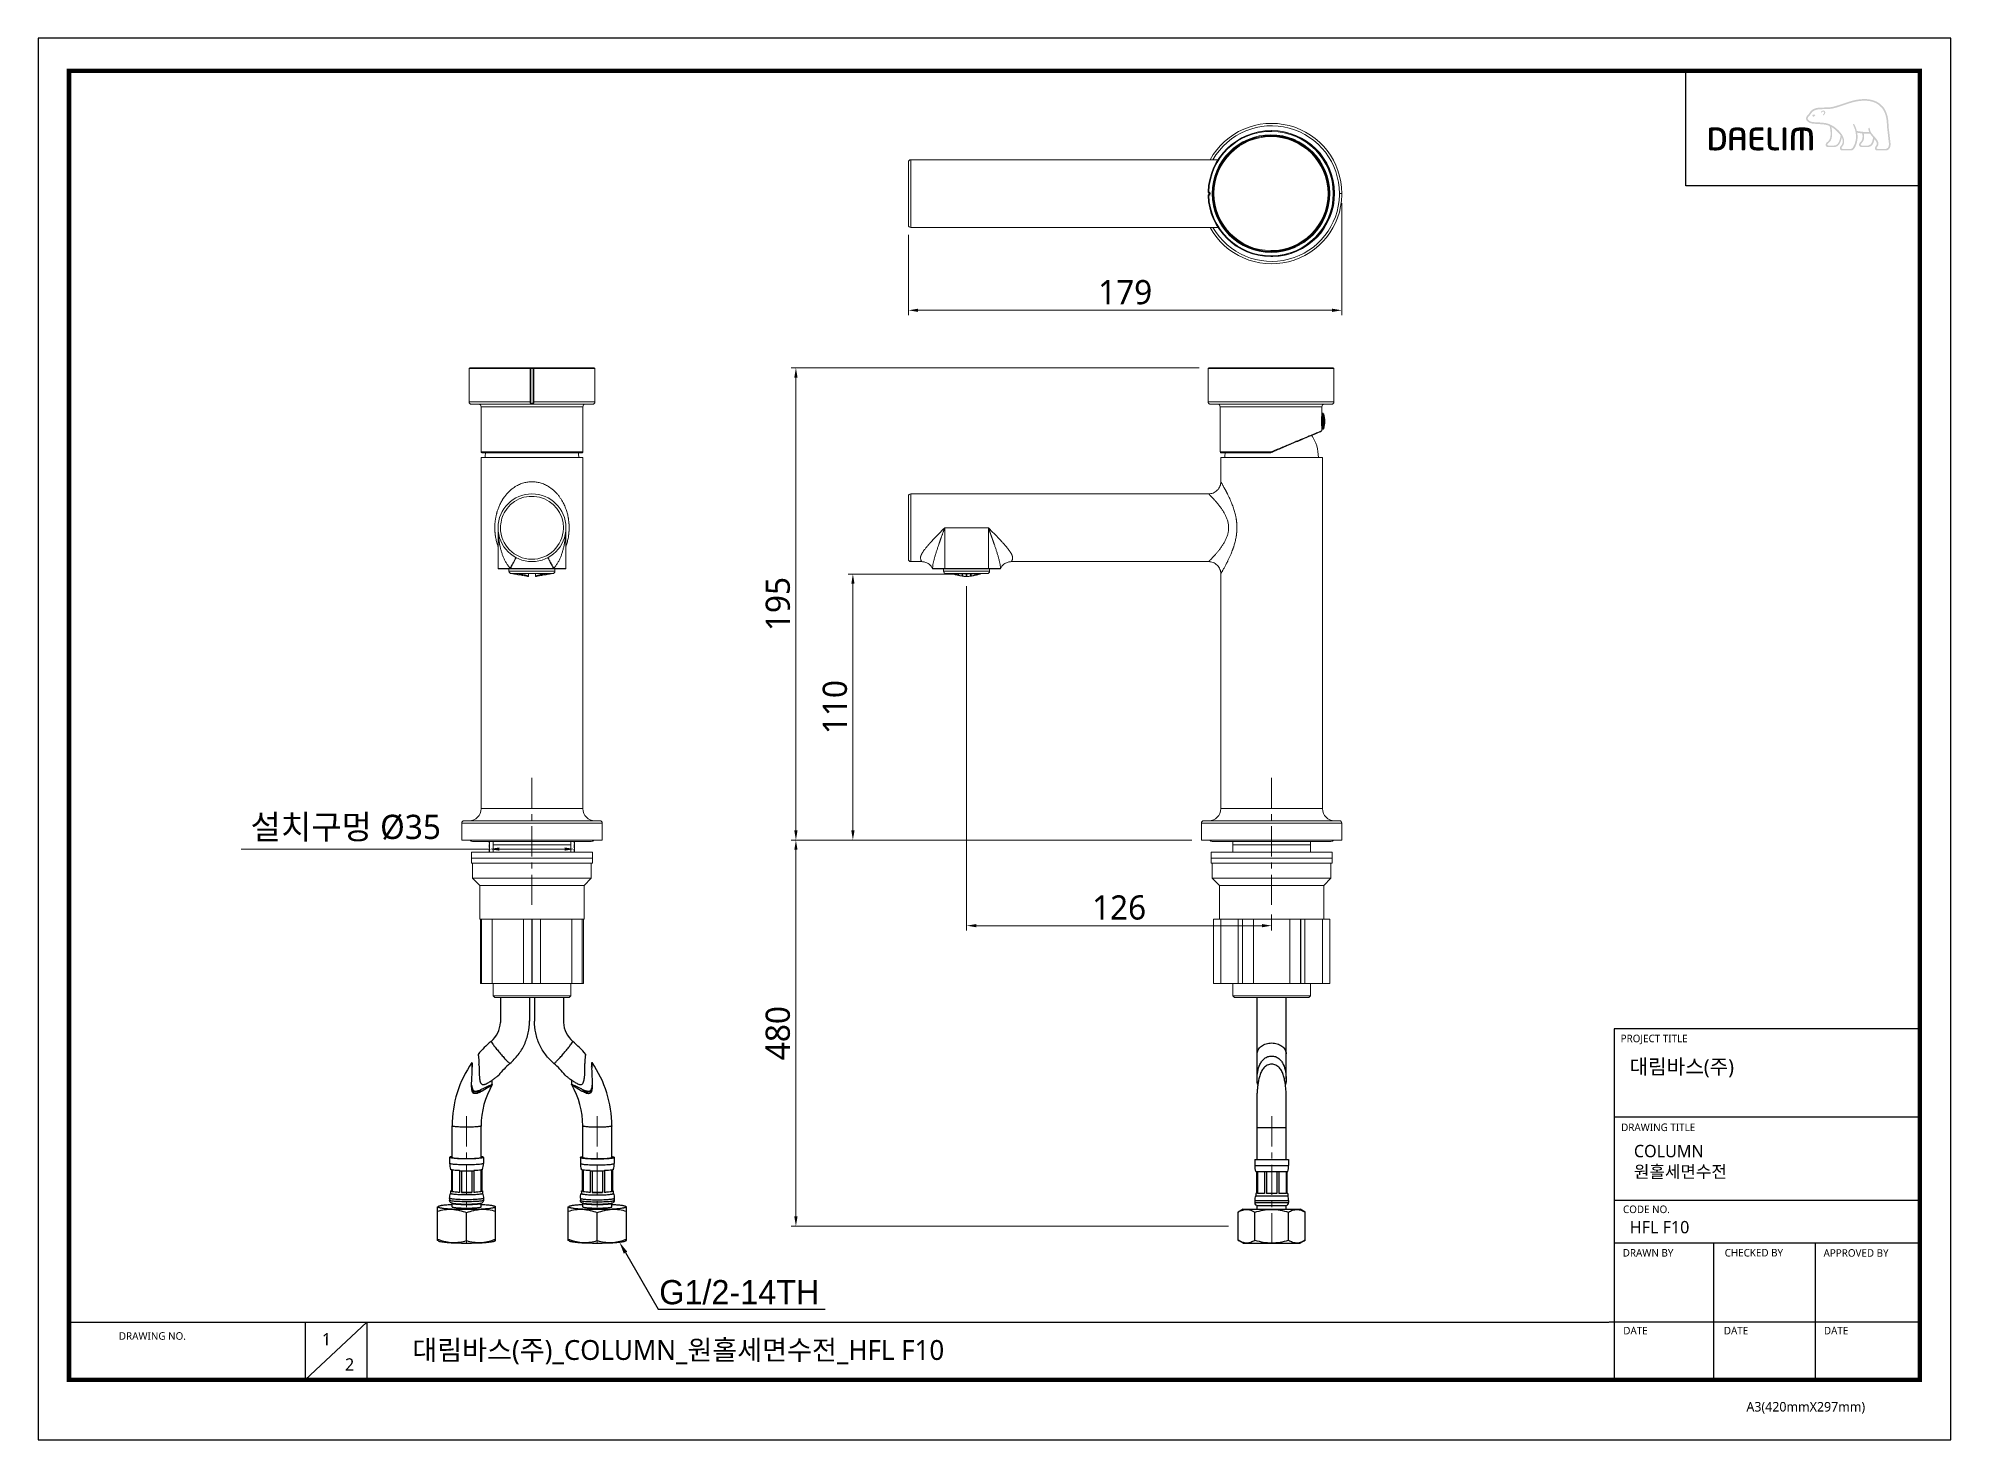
# Model space of a CAD drawing. Extents: x 1652 to 2441, y 0 to 579.
import ezdxf
from ezdxf import colors
from ezdxf.entities.mleader import LeaderData, LeaderLine
from ezdxf.math import Vec2, Vec3

# ---------------------------------------------------------------- set-up
doc = ezdxf.new("R2010")
doc.units = 0
doc.header["$LTSCALE"] = 10
doc.header["$MEASUREMENT"] = 0
doc.header["$PDMODE"] = 3
doc.header["$PDSIZE"] = -10
doc.linetypes.add('CENTER', pattern=[2, 1.25, -0.25, 0.25, -0.25])
doc.linetypes.add('HIDDEN', pattern=[0.375, 0.25, -0.125])
doc.layers.get('0').update_dxf_attribs({"linetype": 'CONTINUOUS'})
doc.layers.get('DEFPOINTS').update_dxf_attribs({"linetype": 'CONTINUOUS'})
for name, color, linetype in [('1', 7, 'CONTINUOUS'), ('BODY', 7, 'CONTINUOUS'), ('DEF_LAYER_ASSEM_MEMBER', 7, 'CONTINUOUS')]:
    doc.layers.add(name, color=color, linetype=linetype)
doc.styles.add('Daelim Dimension', font='NanumGothic.ttf')
doc.styles.get("Standard").update_dxf_attribs({"font": 'GulimChe.ttf'})
doc.dimstyles.new('DEFAULT', dxfattribs={"dimscale": 2, "dimtxt": 2, "dimasz": 2, "dimexe": 0, "dimexo": 2, "dimgap": 1, "dimtad": 1, "dimdec": 0, "dimzin": 9, "dimdsep": 46, "dimtxsty": 'Daelim Dimension', "dimcen": 0.5, "dimclrd": 5, "dimclre": 5, "dimclrt": 256, "dimadec": 1, "dimazin": 0, "dimtfac": 1, "dimtdec": 0, "dimtix": 1, "dimtmove": 0, "dimatfit": 3, "dimfxl": 1, "dimtolj": 1, "dimtzin": 1, "dimlwd": 9, "dimlwe": 9, "dimarcsym": 0})

msp = doc.modelspace()

# ---------------------------------------------------------------- texts
at = {"color": 5, "ltscale": 40, "style": 'Daelim Dimension'}
for s, height, p in [('PROJECT TITLE', 3.1171, (2305.13, 164.16)), ('DRAWING TITLE', 3.1171, (2305.33, 127.47)), ('CODE NO.', 3.117, (2306.11, 93.6)), ('DRAWN BY', 3.117, (2305.99, 75.63)), ('CHECKED BY', 3.117, (2348.1, 75.68)), ('APPROVED BY', 3.1171, (2388.95, 75.58)), ('DRAWING NO.', 3.1171, (1684.89, 41.29)), ('DATE', 3.117, (2306.23, 43.5)), ('DATE', 3.117, (2347.77, 43.5)), ('DATE', 3.117, (2389.09, 43.5)), ('A3(420mmX297mm)', 3.9341, (2357.09, 11.66))]:
    msp.add_text(s, height=height, dxfattribs=at).set_placement(p)
at = {"attachment_point": 1, "style": 'Daelim Dimension'}
for s, insert, char_height, width in [('대림바스(주)', (2308.84, 157.12), 6.11, 98.2071), (' COLUMN\\P 원홀세면수전 ', (2308.89, 121.76), 5.101, 85.8447), ('HFL F10', (2308.89, 90.34), 5.101, 85.8447), ('1', (1768.72, 44.03), 5.1, 7.119), ('2', (1778.29, 33.63), 5.1, 7.119)]:
    msp.add_mtext(s, dxfattribs=dict(at, insert=insert, char_height=char_height, width=width))
at = {"color": 2, "insert": (1806.1, 41.16), "char_height": 8.198, "width": 362.8925, "attachment_point": 1, "style": 'Daelim Dimension'}
msp.add_mtext('대림바스(주)_COLUMN_원홀세면수전_HFL F10', dxfattribs=at)

# ---------------------------------------------------------------- blocks, each defined once
blk = doc.blocks.new('*D0')
at = {"color": 5, "lineweight": 9, "ltscale": 0.5, "transparency": 16777216}
for p, q in [((2131.05, 442.62), (1962.52, 442.62)), ((1964.52, 438.62), (1964.52, 251.62)), ((2127.99, 247.62), (1962.52, 247.62))]:
    blk.add_line(p, q, dxfattribs=at)
at = {"color": 5, "ltscale": 0.5, "transparency": 16777216}
for points in [[(1963.85, 438.62), (1965.19, 438.62), (1964.52, 442.62)], [(1963.85, 251.62), (1965.19, 251.62), (1964.52, 247.62)]]:
    blk.add_solid(points, dxfattribs=at)
at = {"layer": 'DEFPOINTS', "color": 0, "ltscale": 0.5, "transparency": 16777216}
for p in [(2135.05, 442.62), (1964.52, 247.62), (2131.99, 247.62)]:
    blk.add_point(p, dxfattribs=at)
at = {"color": 7, "ltscale": 0.5, "transparency": 16777216, "insert": (1957.08, 345.12), "char_height": 10, "attachment_point": 5, "rotation": 90, "style": 'Daelim Dimension'}
blk.add_mtext('\\A1;195', dxfattribs=at)
blk = doc.blocks.new('*D1')
at = {"color": 5, "lineweight": 9, "ltscale": 0.5, "transparency": 16777216}
for p, q in [((2030.99, 357.48), (1986.05, 357.48)), ((1988.05, 353.48), (1988.05, 251.62)), ((2127.99, 247.62), (1986.05, 247.62))]:
    blk.add_line(p, q, dxfattribs=at)
at = {"color": 5, "ltscale": 0.5, "transparency": 16777216}
for points in [[(1987.39, 353.48), (1988.72, 353.48), (1988.05, 357.48)], [(1987.39, 251.62), (1988.72, 251.62), (1988.05, 247.62)]]:
    blk.add_solid(points, dxfattribs=at)
at = {"layer": 'DEFPOINTS', "color": 0, "ltscale": 0.5, "transparency": 16777216}
for p in [(2034.99, 357.48), (1988.05, 247.62), (2131.99, 247.62)]:
    blk.add_point(p, dxfattribs=at)
at = {"color": 7, "ltscale": 0.5, "transparency": 16777216, "insert": (1980.65, 302.55), "char_height": 10, "attachment_point": 5, "rotation": 90, "style": 'Daelim Dimension'}
blk.add_mtext('\\A1;110', dxfattribs=at)
blk = doc.blocks.new('*D2')
at = {"color": 5, "lineweight": 9, "ltscale": 0.5, "transparency": 16777216}
for p, q in [((2034.99, 352.48), (2034.99, 210.29)), ((2160.99, 216.85), (2160.99, 210.29)), ((2038.99, 212.29), (2156.99, 212.29))]:
    blk.add_line(p, q, dxfattribs=at)
at = {"color": 5, "ltscale": 0.5, "transparency": 16777216}
for points in [[(2038.99, 212.96), (2038.99, 211.63), (2034.99, 212.29)], [(2156.99, 212.96), (2156.99, 211.63), (2160.99, 212.29)]]:
    blk.add_solid(points, dxfattribs=at)
at = {"layer": 'DEFPOINTS', "color": 0, "ltscale": 0.5, "transparency": 16777216}
for p in [(2034.99, 356.48), (2160.99, 220.85), (2160.99, 212.29)]:
    blk.add_point(p, dxfattribs=at)
at = {"color": 7, "ltscale": 0.5, "transparency": 16777216, "insert": (2097.99, 219.74), "char_height": 10, "attachment_point": 5, "style": 'Daelim Dimension'}
blk.add_mtext('\\A1;126', dxfattribs=at)
blk = doc.blocks.new('*D3')
at = {"color": 5, "lineweight": 9, "ltscale": 0.5, "transparency": 16777216}
for p, q in [((2189.99, 510.61), (2189.99, 464.41)), ((2010.99, 497.61), (2010.99, 464.41)), ((2014.99, 466.41), (2185.99, 466.41))]:
    blk.add_line(p, q, dxfattribs=at)
at = {"color": 5, "ltscale": 0.5, "transparency": 16777216}
for points in [[(2014.99, 467.08), (2014.99, 465.74), (2010.99, 466.41)], [(2185.99, 467.08), (2185.99, 465.74), (2189.99, 466.41)]]:
    blk.add_solid(points, dxfattribs=at)
at = {"layer": 'DEFPOINTS', "color": 0, "ltscale": 0.5, "transparency": 16777216}
for p in [(2189.99, 514.61), (2010.99, 501.61), (2189.99, 466.41)]:
    blk.add_point(p, dxfattribs=at)
at = {"color": 7, "ltscale": 0.5, "transparency": 16777216, "insert": (2100.49, 473.85), "char_height": 10, "attachment_point": 5, "style": 'Daelim Dimension'}
blk.add_mtext('\\A1;179', dxfattribs=at)
blk = doc.blocks.new('*D4')
at = {"color": 5, "lineweight": 9, "ltscale": 0.5, "transparency": 16777216}
for p, q in [((1838.01, 246.63), (1838.01, 243.92)), ((1873.01, 246.62), (1873.01, 243.92)), ((1838.01, 243.92), (1735.45, 243.92)), ((1869.01, 243.92), (1842.01, 243.92))]:
    blk.add_line(p, q, dxfattribs=at)
at = {"color": 5, "ltscale": 0.5, "transparency": 16777216}
for points in [[(1842.01, 244.59), (1842.01, 243.26), (1838.01, 243.92)], [(1869.01, 244.59), (1869.01, 243.26), (1873.01, 243.92)]]:
    blk.add_solid(points, dxfattribs=at)
at = {"layer": 'DEFPOINTS', "color": 0, "ltscale": 0.5, "transparency": 16777216}
for p in [(1838.01, 242.63), (1873.01, 243.92), (1873.01, 242.62)]:
    blk.add_point(p, dxfattribs=at)
at = {"color": 7, "ltscale": 0.5, "transparency": 16777216, "insert": (1778.56, 252.55), "char_height": 10, "attachment_point": 5, "style": 'Daelim Dimension'}
blk.add_mtext('\\A1;설치구멍 %%C35', dxfattribs=at)
blk = doc.blocks.new('*D5')
at = {"color": 5, "lineweight": 9, "ltscale": 0.5, "transparency": 16777216}
for p, q in [((2127.99, 247.62), (1962.52, 247.62)), ((1964.52, 243.62), (1964.52, 92.22)), ((2143.17, 88.22), (1962.52, 88.22))]:
    blk.add_line(p, q, dxfattribs=at)
at = {"color": 5, "ltscale": 0.5, "transparency": 16777216}
for points in [[(1963.85, 243.62), (1965.19, 243.62), (1964.52, 247.62)], [(1963.85, 92.22), (1965.19, 92.22), (1964.52, 88.22)]]:
    blk.add_solid(points, dxfattribs=at)
at = {"layer": 'DEFPOINTS', "color": 0, "ltscale": 0.5, "transparency": 16777216}
for p in [(2131.99, 247.62), (1964.52, 88.22), (2147.17, 88.22)]:
    blk.add_point(p, dxfattribs=at)
at = {"color": 7, "ltscale": 0.5, "transparency": 16777216, "insert": (1957.08, 167.92), "char_height": 10, "attachment_point": 5, "rotation": 90, "style": 'Daelim Dimension'}
blk.add_mtext('\\A1;480', dxfattribs=at)

# ---------------------------------------------------------------- dimensions: what is measured, and where the dimension line sits
at = {"color": 5, "ltscale": 0.5}
for base, p1, p2, picture, middle in [((2189.99, 466.41), (2010.99, 501.61), (2189.99, 514.61), '*D3', (2100.49, 473.85)), ((2160.99, 212.29), (2034.99, 356.48), (2160.99, 220.85), '*D2', (2097.99, 219.74))]:
    dim = msp.add_linear_dim(base=base, p1=p1, p2=p2, dimstyle='DEFAULT', override={"dimtxt": 5, "dimexe": 1, "dimclrt": 7}, dxfattribs=at)
    dim.commit()
    dim.dimension.update_dxf_attribs({"geometry": picture, "text_midpoint": middle})
for base, p1, picture, middle in [((1964.52, 247.62), (2135.05, 442.62), '*D0', (1957.08, 345.12)), ((1988.05, 247.62), (2034.99, 357.48), '*D1', (1980.65, 302.55))]:
    dim = msp.add_linear_dim(base=base, p1=p1, p2=(2131.99, 247.62), angle=90, dimstyle='DEFAULT', override={"dimtxt": 5, "dimexe": 1, "dimclrt": 7}, dxfattribs=at)
    dim.commit()
    dim.dimension.update_dxf_attribs({"geometry": picture, "text_midpoint": middle})
dim = msp.add_linear_dim(base=(1873.01, 243.92), p1=(1838.01, 242.63), p2=(1873.01, 242.62), text='설치구멍 %%C<>', dimstyle='DEFAULT', override={"dimtxt": 5, "dimclrt": 7}, dxfattribs=at)
dim.commit()
dim.dimension.update_dxf_attribs({"geometry": '*D4', "text_midpoint": (1778.56, 243.92), "dimtype": 160})
dim = msp.add_linear_dim(base=(1964.52, 88.22), p1=(2131.99, 247.62), p2=(2147.17, 88.22), angle=90, text='480', dimstyle='DEFAULT', override={"dimtxt": 5, "dimexe": 1, "dimclrt": 7}, dxfattribs=at)
dim.commit()
dim.dimension.update_dxf_attribs({"geometry": '*D5', "text_midpoint": (1957.08, 167.92)})

# ---------------------------------------------------------------- hatches: boundary and pattern name
h = msp.add_hatch(color=5)
edge = h.paths.add_edge_path()
edge.add_spline(control_points=[(2413.3, 550.71), (2410.46, 553.89), (2406.06, 553.92), (2402.85, 553.39)], knot_values=[4, 4, 4, 4, 5, 5, 5, 5], degree=3, periodic=0)
edge.add_spline(control_points=[(2402.85, 553.39), (2400.9, 553.07), (2399.01, 552.42), (2397.19, 551.81)], knot_values=[5, 5, 5, 5, 6, 6, 6, 6], degree=3, periodic=0)
edge.add_spline(control_points=[(2397.19, 551.81), (2395.67, 551.29), (2394.09, 550.75), (2392.51, 550.4)], knot_values=[6, 6, 6, 6, 7, 7, 7, 7], degree=3, periodic=0)
edge.add_spline(control_points=[(2392.51, 550.4), (2391.42, 550.17), (2390.04, 550.17), (2388.83, 550.16)], knot_values=[7, 7, 7, 7, 8, 8, 8, 8], degree=3, periodic=0)
edge.add_spline(control_points=[(2388.83, 550.16), (2388.83, 550.16), (2387.67, 550.14), (2387.67, 550.14)], knot_values=[8.00001, 8.00001, 8.00001, 8.00001, 9, 9, 9, 9], degree=3, periodic=0)
edge.add_spline(control_points=[(2387.67, 550.14), (2385.39, 550.09), (2383.83, 549.3), (2383.05, 547.8)], knot_values=[9, 9, 9, 9, 10, 10, 10, 10], degree=3, periodic=0)
edge.add_spline(control_points=[(2383.05, 547.8), (2383.05, 547.8), (2383.01, 547.73), (2383.01, 547.73)], knot_values=[10.00001, 10.00001, 10.00001, 10.00001, 11, 11, 11, 11], degree=3, periodic=0)
edge.add_spline(control_points=[(2383.01, 547.73), (2382.88, 547.51), (2382.72, 547.32), (2382.52, 547.14)], knot_values=[11, 11, 11, 11, 12, 12, 12, 12], degree=3, periodic=0)
edge.add_spline(control_points=[(2382.52, 547.14), (2382.31, 546.93), (2382.09, 546.72), (2381.95, 546.45)], knot_values=[12, 12, 12, 12, 13, 13, 13, 13], degree=3, periodic=0)
edge.add_spline(control_points=[(2381.95, 546.45), (2381.65, 545.94), (2381.62, 545.42), (2381.87, 544.94)], knot_values=[13, 13, 13, 13, 14, 14, 14, 14], degree=3, periodic=0)
edge.add_spline(control_points=[(2381.87, 544.94), (2382.36, 544.03), (2383.74, 543.54), (2384.56, 543.48), (2384.56, 543.48), (2385.79, 543.4), (2385.79, 543.4)], knot_values=[14, 14, 14, 14, 15, 15, 15, 16, 16, 16, 16], degree=3, periodic=0)
edge.add_spline(control_points=[(2385.79, 543.4), (2387.09, 543.32), (2388.72, 543.23), (2389.68, 543.06)], knot_values=[16, 16, 16, 16, 17, 17, 17, 17], degree=3, periodic=0)
edge.add_spline(control_points=[(2389.68, 543.06), (2390.29, 542.95), (2390.88, 542.76), (2391.43, 542.51)], knot_values=[17, 17, 17, 17, 18, 18, 18, 18], degree=3, periodic=0)
edge.add_spline(control_points=[(2391.43, 542.51), (2391.46, 542.45), (2391.94, 540.67), (2391.84, 538.7)], knot_values=[18, 18, 18, 18, 19, 19, 19, 19], degree=3, periodic=0)
edge.add_spline(control_points=[(2391.84, 538.7), (2391.76, 536.91), (2390.96, 536.29), (2390.4, 535.83)], knot_values=[19, 19, 19, 19, 20, 20, 20, 20], degree=3, periodic=0)
edge.add_spline(control_points=[(2390.4, 535.83), (2390.4, 535.82), (2389.84, 535.4), (2389.81, 534.86)], knot_values=[20, 20, 20, 20, 21, 21, 21, 21], degree=3, periodic=0)
edge.add_spline(control_points=[(2389.81, 534.86), (2389.78, 534.58), (2389.86, 534.32), (2390.03, 534.14)], knot_values=[21, 21, 21, 21, 22, 22, 22, 22], degree=3, periodic=0)
edge.add_spline(control_points=[(2390.03, 534.14), (2390.22, 533.93), (2390.5, 533.84), (2390.87, 533.84), (2390.87, 533.84), (2393.34, 533.84), (2393.34, 533.84)], knot_values=[22, 22, 22, 22, 23, 23, 23, 24, 24, 24, 24], degree=3, periodic=0)
edge.add_spline(control_points=[(2393.34, 533.84), (2395.37, 533.84), (2396.23, 536.2), (2396.45, 537.86)], knot_values=[24, 24, 24, 24, 25, 25, 25, 25], degree=3, periodic=0)
edge.add_spline(control_points=[(2396.45, 537.86), (2397.05, 536.67), (2397.03, 535.33), (2396.27, 534.49)], knot_values=[25, 25, 25, 25, 26, 26, 26, 26], degree=3, periodic=0)
edge.add_spline(control_points=[(2396.27, 534.49), (2396.27, 534.49), (2395.61, 533.87), (2395.68, 533.29)], knot_values=[26.00001, 26.00001, 26.00001, 26.00001, 27, 27, 27, 27], degree=3, periodic=0)
edge.add_spline(control_points=[(2395.68, 533.29), (2395.75, 532.67), (2396.26, 532.42), (2396.68, 532.42), (2396.68, 532.42), (2400.2, 532.42), (2400.2, 532.42)], knot_values=[27, 27, 27, 27, 28, 28, 28, 29, 29, 29, 29], degree=3, periodic=0)
edge.add_spline(control_points=[(2400.2, 532.42), (2400.83, 532.42), (2401.32, 532.71), (2401.65, 533.24)], knot_values=[29, 29, 29, 29, 30, 30, 30, 30], degree=3, periodic=0)
edge.add_spline(control_points=[(2401.65, 533.24), (2403.09, 535.62), (2403.16, 537.95), (2402.85, 539.77)], knot_values=[30, 30, 30, 30, 31, 31, 31, 31], degree=3, periodic=0)
edge.add_spline(control_points=[(2402.85, 539.77), (2403.28, 539.69), (2404, 539.55), (2404.87, 539.46)], knot_values=[31, 31, 31, 31, 32, 32, 32, 32], degree=3, periodic=0)
edge.add_spline(control_points=[(2404.87, 539.46), (2404.93, 539.21), (2405.03, 538.66), (2405.03, 538.66)], knot_values=[32, 32, 32, 32, 33, 33, 33, 33], degree=3, periodic=0)
edge.add_spline(control_points=[(2405.03, 538.66), (2405.05, 538.44), (2405.05, 538.26), (2405.05, 538.08)], knot_values=[33, 33, 33, 33, 34, 34, 34, 34], degree=3, periodic=0)
edge.add_spline(control_points=[(2405.05, 538.08), (2405.05, 536.71), (2404.44, 536.12), (2404.1, 535.79)], knot_values=[34, 34, 34, 34, 35, 35, 35, 35], degree=3, periodic=0)
edge.add_spline(control_points=[(2404.1, 535.79), (2404.09, 535.78), (2403.63, 535.31), (2403.57, 534.92)], knot_values=[35, 35, 35, 35, 36, 36, 36, 36], degree=3, periodic=0)
edge.add_spline(control_points=[(2403.57, 534.92), (2403.57, 534.92), (2403.48, 534.51), (2403.83, 534.15)], knot_values=[36.00001, 36.00001, 36.00001, 36.00001, 37, 37, 37, 37], degree=3, periodic=0)
edge.add_spline(control_points=[(2403.83, 534.15), (2404.03, 533.94), (2404.34, 533.84), (2404.76, 533.84), (2404.76, 533.84), (2407.49, 533.84), (2407.49, 533.84)], knot_values=[37, 37, 37, 37, 38, 38, 38, 39, 39, 39, 39], degree=3, periodic=0)
edge.add_spline(control_points=[(2407.49, 533.84), (2409.24, 533.84), (2409.78, 536), (2409.95, 537.11)], knot_values=[39, 39, 39, 39, 40, 40, 40, 40], degree=3, periodic=0)
edge.add_spline(control_points=[(2409.95, 537.11), (2410.27, 536.71), (2410.62, 536.24), (2410.83, 535.79)], knot_values=[40, 40, 40, 40, 41, 41, 41, 41], degree=3, periodic=0)
edge.add_spline(control_points=[(2410.83, 535.79), (2410.98, 535.48), (2411, 535.14), (2410.89, 534.81)], knot_values=[41, 41, 41, 41, 42, 42, 42, 42], degree=3, periodic=0)
edge.add_spline(control_points=[(2410.89, 534.81), (2410.71, 534.23), (2409.98, 533.82), (2410.13, 533.12)], knot_values=[42, 42, 42, 42, 43, 43, 43, 43], degree=3, periodic=0)
edge.add_spline(control_points=[(2410.13, 533.12), (2410.26, 532.58), (2410.71, 532.42), (2411.17, 532.42), (2411.17, 532.42), (2414.68, 532.42), (2414.68, 532.42)], knot_values=[43, 43, 43, 43, 44, 44, 44, 45, 45, 45, 45], degree=3, periodic=0)
edge.add_spline(control_points=[(2414.68, 532.42), (2414.71, 532.42), (2415.42, 532.41), (2415.98, 533.01)], knot_values=[45, 45, 45, 45, 46, 46, 46, 46], degree=3, periodic=0)
edge.add_spline(control_points=[(2415.98, 533.01), (2416.51, 533.58), (2416.71, 534.43), (2416.59, 535.6)], knot_values=[46, 46, 46, 46, 47, 47, 47, 47], degree=3, periodic=0)
edge.add_spline(control_points=[(2416.59, 535.6), (2416.59, 535.6), (2416.06, 540.2), (2416.06, 540.2)], knot_values=[0, 0, 0, 0, 1, 1, 1, 1], degree=3, periodic=0)
edge.add_spline(control_points=[(2416.06, 540.2), (2415.86, 541.53), (2415.83, 542.25), (2415.8, 542.96), (2415.8, 542.96), (2415.67, 544.77), (2415.67, 544.77)], knot_values=[1, 1, 1, 1, 2, 2, 2, 3, 3, 3, 3], degree=3, periodic=0)
edge.add_spline(control_points=[(2415.67, 544.77), (2415.4, 547.25), (2414.6, 549.25), (2413.3, 550.71)], knot_values=[3, 3, 3, 3, 4, 4, 4, 4], degree=3, periodic=0)
edge = h.paths.add_edge_path(flags=16)
edge.add_spline(control_points=[(2392.66, 549.75), (2394.28, 550.1), (2395.87, 550.64), (2397.41, 551.17)], knot_values=[31, 31, 31, 31, 32, 32, 32, 32], degree=3, periodic=0)
edge.add_spline(control_points=[(2397.41, 551.17), (2399.2, 551.78), (2401.06, 552.42), (2402.96, 552.73)], knot_values=[32, 32, 32, 32, 33, 33, 33, 33], degree=3, periodic=0)
edge.add_spline(control_points=[(2402.96, 552.73), (2406, 553.23), (2410.17, 553.21), (2412.78, 550.27)], knot_values=[33, 33, 33, 33, 34, 34, 34, 34], degree=3, periodic=0)
edge.add_spline(control_points=[(2412.78, 550.27), (2413.99, 548.91), (2414.74, 547.03), (2415, 544.7), (2415, 544.7), (2415.12, 542.93), (2415.12, 542.93)], knot_values=[34, 34, 34, 34, 35, 35, 35, 36, 36, 36, 36], degree=3, periodic=0)
edge.add_spline(control_points=[(2415.12, 542.93), (2415.16, 542.21), (2415.2, 541.47), (2415.39, 540.11), (2415.39, 540.11), (2415.91, 535.53), (2415.91, 535.53)], knot_values=[36, 36, 36, 36, 37, 37, 37, 38, 38, 38, 38], degree=3, periodic=0)
edge.add_spline(control_points=[(2415.91, 535.53), (2416, 534.58), (2415.86, 533.9), (2415.49, 533.48)], knot_values=[38, 38, 38, 38, 39, 39, 39, 39], degree=3, periodic=0)
edge.add_spline(control_points=[(2415.49, 533.48), (2415.15, 533.1), (2414.71, 533.09), (2414.68, 533.09), (2414.68, 533.09), (2411.23, 533.09), (2411.23, 533.09)], knot_values=[0, 0, 0, 0, 1, 1, 1, 2, 2, 2, 2], degree=3, periodic=0)
edge.add_spline(control_points=[(2411.23, 533.09), (2411.02, 533.09), (2410.86, 533.18), (2410.86, 533.43)], knot_values=[2, 2, 2, 2, 3, 3, 3, 3], degree=3, periodic=0)
edge.add_spline(control_points=[(2410.86, 533.43), (2410.86, 533.79), (2411.32, 534.09), (2411.49, 534.55)], knot_values=[3, 3, 3, 3, 4, 4, 4, 4], degree=3, periodic=0)
edge.add_spline(control_points=[(2411.49, 534.55), (2411.69, 535.05), (2411.66, 535.59), (2411.44, 536.08)], knot_values=[4, 4, 4, 4, 5, 5, 5, 5], degree=3, periodic=0)
edge.add_spline(control_points=[(2411.44, 536.08), (2411.03, 536.94), (2410.42, 537.63), (2409.83, 538.29)], knot_values=[5, 5, 5, 5, 6, 6, 6, 6], degree=3, periodic=0)
edge.add_spline(control_points=[(2409.83, 538.29), (2408.99, 539.23), (2408.09, 540.13), (2408.04, 541.43)], knot_values=[6, 6, 6, 6, 7, 7, 7, 7], degree=3, periodic=0)
edge.add_spline(control_points=[(2408.04, 541.43), (2408.02, 541.61), (2407.94, 541.79), (2407.75, 541.79)], knot_values=[7, 7, 7, 7, 8, 8, 8, 8], degree=3, periodic=0)
edge.add_spline(control_points=[(2407.75, 541.79), (2407.57, 541.78), (2407.44, 541.61), (2407.45, 541.37)], knot_values=[8, 8, 8, 8, 9, 9, 9, 9], degree=3, periodic=0)
edge.add_spline(control_points=[(2407.45, 541.37), (2407.49, 540.88), (2407.62, 540.43), (2407.79, 540.02)], knot_values=[9, 9, 9, 9, 10, 10, 10, 10], degree=3, periodic=0)
edge.add_spline(control_points=[(2407.79, 540.02), (2405.52, 539.92), (2403.24, 540.38), (2402.69, 540.49)], knot_values=[10, 10, 10, 10, 11, 11, 11, 11], degree=3, periodic=0)
edge.add_spline(control_points=[(2402.69, 540.49), (2402.29, 542.12), (2401.63, 543.17), (2401.63, 543.19)], knot_values=[11, 11, 11, 11, 12, 12, 12, 12], degree=3, periodic=0)
edge.add_spline(control_points=[(2401.63, 543.19), (2401.52, 543.36), (2401.35, 543.41), (2401.22, 543.33)], knot_values=[12, 12, 12, 12, 13, 13, 13, 13], degree=3, periodic=0)
edge.add_spline(control_points=[(2401.22, 543.33), (2401.09, 543.25), (2401.06, 543.06), (2401.16, 542.9)], knot_values=[13, 13, 13, 13, 14, 14, 14, 14], degree=3, periodic=0)
edge.add_spline(control_points=[(2401.16, 542.9), (2401.19, 542.85), (2403.89, 538.26), (2401.07, 533.58)], knot_values=[14, 14, 14, 14, 15, 15, 15, 15], degree=3, periodic=0)
edge.add_spline(control_points=[(2401.07, 533.58), (2400.87, 533.25), (2400.59, 533.09), (2400.2, 533.09), (2400.2, 533.09), (2396.69, 533.09), (2396.69, 533.09)], knot_values=[15, 15, 15, 15, 16, 16, 16, 17, 17, 17, 17], degree=3, periodic=0)
edge.add_spline(control_points=[(2396.69, 533.09), (2396.55, 533.09), (2396.33, 533.2), (2396.33, 533.43)], knot_values=[17, 17, 17, 17, 18, 18, 18, 18], degree=3, periodic=0)
edge.add_spline(control_points=[(2396.33, 533.43), (2396.33, 533.68), (2396.67, 534.04), (2396.67, 534.04)], knot_values=[18, 18, 18, 18, 19, 19, 19, 19], degree=3, periodic=0)
edge.add_spline(control_points=[(2396.67, 534.04), (2398.08, 535.62), (2397.37, 538.07), (2396.01, 539.7)], knot_values=[19, 19, 19, 19, 20, 20, 20, 20], degree=3, periodic=0)
edge.add_spline(control_points=[(2396.01, 539.7), (2394.69, 541.27), (2392.54, 543.24), (2389.8, 543.73)], knot_values=[20, 20, 20, 20, 21, 21, 21, 21], degree=3, periodic=0)
edge.add_spline(control_points=[(2389.8, 543.73), (2388.8, 543.9), (2387.15, 544), (2385.82, 544.07), (2385.82, 544.07), (2384.61, 544.14), (2384.61, 544.14)], knot_values=[21, 21, 21, 21, 22, 22, 22, 23, 23, 23, 23], degree=3, periodic=0)
edge.add_spline(control_points=[(2384.61, 544.14), (2383.94, 544.2), (2382.83, 544.61), (2382.47, 545.26)], knot_values=[23, 23, 23, 23, 24, 24, 24, 24], degree=3, periodic=0)
edge.add_spline(control_points=[(2382.47, 545.26), (2382.33, 545.53), (2382.34, 545.81), (2382.54, 546.11)], knot_values=[24, 24, 24, 24, 25, 25, 25, 25], degree=3, periodic=0)
edge.add_spline(control_points=[(2382.54, 546.11), (2382.65, 546.31), (2382.83, 546.49), (2383, 546.66)], knot_values=[25, 25, 25, 25, 26, 26, 26, 26], degree=3, periodic=0)
edge.add_spline(control_points=[(2383, 546.66), (2383.21, 546.88), (2383.43, 547.1), (2383.6, 547.4)], knot_values=[26, 26, 26, 26, 27, 27, 27, 27], degree=3, periodic=0)
edge.add_spline(control_points=[(2383.6, 547.4), (2383.6, 547.4), (2383.65, 547.49), (2383.65, 547.49)], knot_values=[27.00001, 27.00001, 27.00001, 27.00001, 28, 28, 28, 28], degree=3, periodic=0)
edge.add_spline(control_points=[(2383.65, 547.49), (2384.32, 548.76), (2385.66, 549.42), (2387.69, 549.47)], knot_values=[28, 28, 28, 28, 29, 29, 29, 29], degree=3, periodic=0)
edge.add_spline(control_points=[(2387.69, 549.47), (2387.69, 549.47), (2388.83, 549.48), (2388.83, 549.48)], knot_values=[29.00001, 29.00001, 29.00001, 29.00001, 30, 30, 30, 30], degree=3, periodic=0)
edge.add_spline(control_points=[(2388.83, 549.48), (2390.07, 549.49), (2391.49, 549.5), (2392.66, 549.75)], knot_values=[30, 30, 30, 30, 31, 31, 31, 31], degree=3, periodic=0)
edge = h.paths.add_edge_path(flags=0)
edge.add_spline(control_points=[(2389.32, 548.8), (2389.55, 548.62), (2389.7, 548.36), (2389.66, 548.05)], knot_values=[8, 8, 8, 8, 9, 9, 9, 9], degree=3, periodic=0)
edge.add_spline(control_points=[(2389.66, 548.05), (2389.62, 547.6), (2389.23, 547.11), (2388.93, 546.96)], knot_values=[7, 7, 7, 7, 8, 8, 8, 8], degree=3, periodic=0)
edge.add_spline(control_points=[(2388.93, 546.96), (2388.83, 546.92), (2388.7, 546.95), (2388.66, 547.05)], knot_values=[6, 6, 6, 6, 7, 7, 7, 7], degree=3, periodic=0)
edge.add_spline(control_points=[(2388.66, 547.05), (2388.6, 547.15), (2388.67, 547.27), (2388.77, 547.33)], knot_values=[5, 5, 5, 5, 6, 6, 6, 6], degree=3, periodic=0)
edge.add_spline(control_points=[(2388.77, 547.33), (2388.93, 547.43), (2389.18, 547.76), (2389.21, 548.04)], knot_values=[4, 4, 4, 4, 5, 5, 5, 5], degree=3, periodic=0)
edge.add_spline(control_points=[(2389.21, 548.04), (2389.23, 548.21), (2389.18, 548.35), (2389.04, 548.44)], knot_values=[3, 3, 3, 3, 4, 4, 4, 4], degree=3, periodic=0)
edge.add_spline(control_points=[(2389.04, 548.44), (2388.68, 548.7), (2388.26, 548.2), (2388.21, 548.16)], knot_values=[2, 2, 2, 2, 3, 3, 3, 3], degree=3, periodic=0)
edge.add_spline(control_points=[(2388.21, 548.16), (2388.14, 548.07), (2388, 548.05), (2387.93, 548.12)], knot_values=[1, 1, 1, 1, 2, 2, 2, 2], degree=3, periodic=0)
edge.add_spline(control_points=[(2387.93, 548.12), (2387.84, 548.2), (2387.85, 548.33), (2387.93, 548.42)], knot_values=[0, 0, 0, 0, 1, 1, 1, 1], degree=3, periodic=0)
edge.add_spline(control_points=[(2387.93, 548.42), (2388.15, 548.67), (2388.77, 549.18), (2389.32, 548.8)], knot_values=[9, 9, 9, 9, 10, 10, 10, 10], degree=3, periodic=0)
edge = h.paths.add_edge_path(flags=16)
edge.add_spline(control_points=[(2392.47, 538.67), (2392.54, 540.09), (2392.33, 541.4), (2392.18, 542.12), (2392.18, 542.12), (2394.38, 540.85), (2396, 538.59)], knot_values=[5, 5, 5, 5, 6, 6, 6, 7, 7, 7, 7], degree=3, periodic=0)
edge.add_spline(control_points=[(2396, 538.59), (2395.87, 537.63), (2395.34, 534.47), (2393.34, 534.47), (2393.34, 534.47), (2390.87, 534.47), (2390.87, 534.47)], knot_values=[0, 0, 0, 0, 1, 1, 1, 2, 2, 2, 2], degree=3, periodic=0)
edge.add_spline(control_points=[(2390.87, 534.47), (2390.68, 534.47), (2390.47, 534.62), (2390.47, 534.86)], knot_values=[2, 2, 2, 2, 3, 3, 3, 3], degree=3, periodic=0)
edge.add_spline(control_points=[(2390.47, 534.86), (2390.47, 535.09), (2390.78, 535.33), (2390.81, 535.34)], knot_values=[3, 3, 3, 3, 4, 4, 4, 4], degree=3, periodic=0)
edge.add_spline(control_points=[(2390.81, 535.34), (2391.43, 535.84), (2392.37, 536.6), (2392.47, 538.67)], knot_values=[4, 4, 4, 4, 5, 5, 5, 5], degree=3, periodic=0)
edge = h.paths.add_edge_path(flags=0)
edge.add_spline(control_points=[(2385.53, 547.1), (2385.53, 547.1), (2385.61, 547.07), (2385.49, 546.93)], knot_values=[1.00001, 1.00001, 1.00001, 1.00001, 2, 2, 2, 2], degree=3, periodic=0)
edge.add_spline(control_points=[(2385.49, 546.93), (2385.19, 546.51), (2384.89, 546.42), (2384.89, 546.42)], knot_values=[2, 2, 2, 2, 2.99999, 2.99999, 2.99999, 2.99999], degree=3, periodic=0)
edge.add_spline(control_points=[(2384.89, 546.42), (2384.89, 546.42), (2384.67, 546.34), (2384.54, 546.49)], knot_values=[3.00001, 3.00001, 3.00001, 3.00001, 4, 4, 4, 4], degree=3, periodic=0)
edge.add_spline(control_points=[(2384.54, 546.49), (2384.29, 546.79), (2384.27, 546.96), (2384.27, 546.96), (2384.27, 546.96), (2384.25, 547.09), (2384.38, 547.11)], knot_values=[4, 4, 4, 4, 5, 5, 5, 6, 6, 6, 6], degree=3, periodic=0)
edge.add_spline(control_points=[(2385.53, 547.1), (2384.89, 547.35), (2384.38, 547.11), (2384.38, 547.11)], knot_values=[0.00001, 0.00001, 0.00001, 0.00001, 1, 1, 1, 1], degree=3, periodic=0)
edge = h.paths.add_edge_path(flags=16)
edge.add_spline(control_points=[(2405.55, 539.41), (2406.33, 539.35), (2407.29, 539.31), (2408.13, 539.36)], knot_values=[6, 6, 6, 6, 7, 7, 7, 7], degree=3, periodic=0)
edge.add_spline(control_points=[(2408.13, 539.36), (2408.44, 538.87), (2408.97, 538.24), (2409.38, 537.77)], knot_values=[7, 7, 7, 7, 8, 8, 8, 8], degree=3, periodic=0)
edge.add_spline(control_points=[(2409.38, 537.77), (2409.37, 537.73), (2409.16, 534.47), (2407.49, 534.47)], knot_values=[9, 9, 9, 9, 10, 10, 10, 10], degree=3, periodic=0)
edge.add_spline(control_points=[(2407.49, 534.47), (2407.49, 534.47), (2404.68, 534.47), (2404.68, 534.47)], knot_values=[0, 0, 0, 0, 1, 1, 1, 1], degree=3, periodic=0)
edge.add_spline(control_points=[(2404.68, 534.47), (2404.46, 534.47), (2404.29, 534.64), (2404.29, 534.86)], knot_values=[1, 1, 1, 1, 2, 2, 2, 2], degree=3, periodic=0)
edge.add_spline(control_points=[(2404.29, 534.86), (2404.29, 535.07), (2404.53, 535.32), (2404.54, 535.33)], knot_values=[2, 2, 2, 2, 3, 3, 3, 3], degree=3, periodic=0)
edge.add_spline(control_points=[(2404.54, 535.33), (2405.12, 535.89), (2405.7, 536.65), (2405.7, 538.07)], knot_values=[3, 3, 3, 3, 4, 4, 4, 4], degree=3, periodic=0)
edge.add_spline(control_points=[(2405.7, 538.07), (2405.7, 538.27), (2405.69, 538.49), (2405.66, 538.72)], knot_values=[4, 4, 4, 4, 5, 5, 5, 5], degree=3, periodic=0)
edge.add_spline(control_points=[(2405.66, 538.72), (2405.66, 538.72), (2405.59, 539.13), (2405.55, 539.41)], knot_values=[5.00001, 5.00001, 5.00001, 5.00001, 6, 6, 6, 6], degree=3, periodic=0)
h = msp.add_hatch(color=5)
edge = h.paths.add_edge_path()
edge.add_spline(control_points=[(2348.61, 538.02), (2348.61, 540.61), (2347.23, 541.99), (2344.61, 541.99)], knot_values=[7, 7, 7, 7, 8, 8, 8, 8], degree=3, periodic=0)
edge.add_spline(control_points=[(2344.61, 541.99), (2343.66, 541.99), (2342.44, 541.93), (2342.05, 541.87)], knot_values=[0, 0, 0, 0, 1, 1, 1, 1], degree=3, periodic=0)
edge.add_spline(control_points=[(2342.05, 541.87), (2341.8, 541.82), (2341.64, 541.64), (2341.64, 541.39), (2341.64, 541.39), (2341.64, 532.99), (2341.64, 532.99)], knot_values=[1, 1, 1, 1, 2, 2, 2, 3, 3, 3, 3], degree=3, periodic=0)
edge.add_spline(control_points=[(2341.64, 532.99), (2341.64, 532.73), (2341.8, 532.56), (2342.06, 532.5)], knot_values=[3, 3, 3, 3, 4, 4, 4, 4], degree=3, periodic=0)
edge.add_spline(control_points=[(2342.06, 532.5), (2342.44, 532.45), (2343.65, 532.39), (2344.61, 532.39)], knot_values=[4, 4, 4, 4, 5, 5, 5, 5], degree=3, periodic=0)
edge.add_spline(control_points=[(2344.61, 532.39), (2347.23, 532.39), (2348.61, 533.76), (2348.61, 536.36), (2348.61, 536.36), (2348.61, 538.02), (2348.61, 538.02)], knot_values=[5, 5, 5, 5, 6, 6, 6, 7, 7, 7, 7], degree=3, periodic=0)
edge = h.paths.add_edge_path(flags=16)
edge.add_spline(control_points=[(2344.61, 540.69), (2346.35, 540.69), (2347.13, 539.86), (2347.13, 538.02), (2347.13, 538.02), (2347.13, 537.61), (2347.13, 537.19)], knot_values=[4, 4, 4, 4, 5, 5, 5, 5.5, 5.5, 5.5, 5.5], degree=3, periodic=0)
edge.add_spline(control_points=[(2347.13, 537.19), (2347.13, 536.78), (2347.13, 536.36), (2347.13, 536.36)], knot_values=[5.5, 5.5, 5.5, 5.5, 6, 6, 6, 6], degree=3, periodic=0)
edge.add_spline(control_points=[(2347.13, 536.36), (2347.13, 534.56), (2346.3, 533.68), (2344.61, 533.68)], knot_values=[0, 0, 0, 0, 1, 1, 1, 1], degree=3, periodic=0)
edge.add_spline(control_points=[(2344.61, 533.68), (2344.61, 533.68), (2343.45, 533.7), (2343.15, 533.71), (2343.15, 533.71), (2343.15, 540.62), (2343.15, 540.62)], knot_values=[1.00001, 1.00001, 1.00001, 1.00001, 2, 2, 2, 3, 3, 3, 3], degree=3, periodic=0)
edge.add_spline(control_points=[(2343.15, 540.62), (2343.76, 540.69), (2344.61, 540.69), (2344.61, 540.69)], knot_values=[3, 3, 3, 3, 4, 4, 4, 4], degree=3, periodic=0)
h = msp.add_hatch(color=5)
edge = h.paths.add_edge_path()
edge.add_spline(control_points=[(2356.59, 539.28), (2356.59, 541.16), (2355.69, 541.99), (2353.68, 541.99)], knot_values=[13, 13, 13, 13, 14, 14, 14, 14], degree=3, periodic=0)
edge.add_spline(control_points=[(2353.68, 541.99), (2353.68, 541.99), (2352.95, 541.99), (2352.95, 541.99)], knot_values=[0.00001, 0.00001, 0.00001, 0.00001, 1, 1, 1, 1], degree=3, periodic=0)
edge.add_spline(control_points=[(2352.95, 541.99), (2350.94, 541.99), (2350.06, 541.16), (2350.06, 539.28), (2350.06, 539.28), (2350.06, 532.88), (2350.06, 532.88)], knot_values=[1, 1, 1, 1, 2, 2, 2, 3, 3, 3, 3], degree=3, periodic=0)
edge.add_spline(control_points=[(2350.06, 532.88), (2350.06, 532.66), (2350.23, 532.47), (2350.46, 532.47)], knot_values=[3, 3, 3, 3, 4, 4, 4, 4], degree=3, periodic=0)
edge.add_spline(control_points=[(2350.46, 532.47), (2350.46, 532.47), (2351.16, 532.47), (2351.16, 532.47)], knot_values=[4.00001, 4.00001, 4.00001, 4.00001, 5, 5, 5, 5], degree=3, periodic=0)
edge.add_spline(control_points=[(2351.16, 532.47), (2351.39, 532.47), (2351.56, 532.69), (2351.56, 532.88), (2351.56, 532.88), (2351.56, 533.8), (2351.56, 534.74)], knot_values=[5, 5, 5, 5, 6, 6, 6, 6.5, 6.5, 6.5, 6.5], degree=3, periodic=0)
edge.add_spline(control_points=[(2351.56, 534.74), (2351.56, 535.68), (2351.56, 536.64), (2351.56, 536.72), (2351.56, 536.72), (2355.09, 536.72), (2355.09, 536.72)], knot_values=[6.5, 6.5, 6.5, 6.5, 7, 7, 7, 8, 8, 8, 8], degree=3, periodic=0)
edge.add_spline(control_points=[(2355.09, 536.72), (2355.09, 536.57), (2355.09, 532.88), (2355.09, 532.88)], knot_values=[8, 8, 8, 8, 9, 9, 9, 9], degree=3, periodic=0)
edge.add_spline(control_points=[(2355.09, 532.88), (2355.09, 532.65), (2355.27, 532.47), (2355.48, 532.47)], knot_values=[9, 9, 9, 9, 10, 10, 10, 10], degree=3, periodic=0)
edge.add_spline(control_points=[(2355.48, 532.47), (2355.48, 532.47), (2356.19, 532.47), (2356.19, 532.47)], knot_values=[10.00001, 10.00001, 10.00001, 10.00001, 11, 11, 11, 11], degree=3, periodic=0)
edge.add_spline(control_points=[(2356.19, 532.47), (2356.42, 532.47), (2356.59, 532.7), (2356.59, 532.88), (2356.59, 532.88), (2356.59, 539.28), (2356.59, 539.28)], knot_values=[11, 11, 11, 11, 12, 12, 12, 13, 13, 13, 13], degree=3, periodic=0)
edge = h.paths.add_edge_path(flags=16)
edge.add_spline(control_points=[(2351.56, 539.28), (2351.56, 540.47), (2351.89, 540.67), (2352.95, 540.67)], knot_values=[2, 2, 2, 2, 3, 3, 3, 3], degree=3, periodic=0)
edge.add_spline(control_points=[(2352.95, 540.67), (2352.95, 540.67), (2353.68, 540.67), (2353.68, 540.67)], knot_values=[3.00001, 3.00001, 3.00001, 3.00001, 4, 4, 4, 4], degree=3, periodic=0)
edge.add_spline(control_points=[(2353.68, 540.67), (2354.74, 540.67), (2355.09, 540.47), (2355.09, 539.28)], knot_values=[4, 4, 4, 4, 5, 5, 5, 5], degree=3, periodic=0)
edge.add_spline(control_points=[(2355.09, 539.28), (2355.09, 539.28), (2355.09, 538.15), (2355.09, 538.04)], knot_values=[5.00001, 5.00001, 5.00001, 5.00001, 6, 6, 6, 6], degree=3, periodic=0)
edge.add_spline(control_points=[(2355.09, 538.04), (2355.09, 538.04), (2351.56, 538.04), (2351.56, 538.04)], knot_values=[0, 0, 0, 0, 1, 1, 1, 1], degree=3, periodic=0)
edge.add_spline(control_points=[(2351.56, 538.04), (2351.56, 538.15), (2351.56, 539.28), (2351.56, 539.28)], knot_values=[1, 1, 1, 1, 2, 2, 2, 2], degree=3, periodic=0)
h = msp.add_hatch(color=5)
edge = h.paths.add_edge_path()
edge.add_spline(control_points=[(2359.94, 538.02), (2359.94, 538.14), (2359.94, 539.54), (2359.94, 539.54)], knot_values=[14, 14, 14, 14, 15, 15, 15, 15], degree=3, periodic=0)
edge.add_spline(control_points=[(2359.94, 539.54), (2359.94, 540.25), (2359.94, 540.64), (2361.33, 540.64), (2361.33, 540.64), (2362.02, 540.64), (2362.71, 540.64)], knot_values=[15, 15, 15, 15, 16, 16, 16, 16.5, 16.5, 16.5, 16.5], degree=3, periodic=0)
edge.add_spline(control_points=[(2362.71, 540.64), (2363.4, 540.64), (2364.09, 540.64), (2364.09, 540.64), (2364.09, 540.64), (2364.09, 540.95), (2364.09, 541.26)], knot_values=[16.5, 16.5, 16.5, 16.5, 17, 17, 17, 17.5, 17.5, 17.5, 17.5], degree=3, periodic=0)
edge.add_spline(control_points=[(2364.09, 541.26), (2364.09, 541.58), (2364.09, 541.89), (2364.09, 541.89)], knot_values=[17.5, 17.5, 17.5, 17.5, 18, 18, 18, 18], degree=3, periodic=0)
edge.add_spline(control_points=[(2364.09, 541.89), (2364.09, 541.89), (2363.81, 541.91), (2363.81, 541.91)], knot_values=[18.00001, 18.00001, 18.00001, 18.00001, 19, 19, 19, 19], degree=3, periodic=0)
edge.add_spline(control_points=[(2363.81, 541.91), (2363.25, 541.96), (2362.01, 541.99), (2361.32, 541.99)], knot_values=[19, 19, 19, 19, 20, 20, 20, 20], degree=3, periodic=0)
edge.add_spline(control_points=[(2361.32, 541.99), (2359.37, 541.99), (2358.43, 541.19), (2358.43, 539.54)], knot_values=[20, 20, 20, 20, 21, 21, 21, 21], degree=3, periodic=0)
edge.add_spline(control_points=[(2358.43, 539.54), (2358.43, 539.54), (2358.43, 534.83), (2358.43, 534.83)], knot_values=[0, 0, 0, 0, 1, 1, 1, 1], degree=3, periodic=0)
edge.add_spline(control_points=[(2358.43, 534.83), (2358.43, 533.19), (2359.37, 532.39), (2361.32, 532.39)], knot_values=[1, 1, 1, 1, 2, 2, 2, 2], degree=3, periodic=0)
edge.add_spline(control_points=[(2361.32, 532.39), (2362.18, 532.39), (2363.34, 532.41), (2363.81, 532.45)], knot_values=[2, 2, 2, 2, 3, 3, 3, 3], degree=3, periodic=0)
edge.add_spline(control_points=[(2363.81, 532.45), (2363.81, 532.45), (2364.02, 532.47), (2364.02, 532.47)], knot_values=[3.00001, 3.00001, 3.00001, 3.00001, 3.99999, 3.99999, 3.99999, 3.99999], degree=3, periodic=0)
edge.add_spline(control_points=[(2364.02, 532.47), (2364.02, 532.47), (2364.02, 532.47), (2364.02, 532.47), (2364.02, 532.47), (2364.09, 532.47), (2364.09, 532.47)], knot_values=[3.99999, 3.99999, 3.99999, 3.99999, 4, 4, 4, 4.99999, 4.99999, 4.99999, 4.99999], degree=3, periodic=0)
edge.add_spline(control_points=[(2364.09, 532.47), (2364.09, 532.47), (2364.09, 532.47), (2364.09, 532.47), (2364.09, 532.47), (2364.09, 532.79), (2364.09, 533.11)], knot_values=[4.99999, 4.99999, 4.99999, 4.99999, 5.25, 5.25, 5.25, 5.5, 5.5, 5.5, 5.5], degree=3, periodic=0)
edge.add_spline(control_points=[(2364.09, 533.11), (2364.09, 533.42), (2364.09, 533.74), (2364.09, 533.74), (2364.09, 533.74), (2361.33, 533.74), (2361.33, 533.74)], knot_values=[5.5, 5.5, 5.5, 5.5, 6, 6, 6, 7, 7, 7, 7], degree=3, periodic=0)
edge.add_spline(control_points=[(2361.33, 533.74), (2359.94, 533.74), (2359.94, 534.13), (2359.94, 534.83), (2359.94, 534.83), (2359.94, 536.58), (2359.94, 536.72)], knot_values=[7, 7, 7, 7, 8, 8, 8, 9, 9, 9, 9], degree=3, periodic=0)
edge.add_spline(control_points=[(2359.94, 536.72), (2360.08, 536.72), (2363.67, 536.72), (2363.67, 536.72)], knot_values=[9, 9, 9, 9, 10, 10, 10, 10], degree=3, periodic=0)
edge.add_spline(control_points=[(2363.67, 536.72), (2363.89, 536.72), (2364.09, 536.9), (2364.09, 537.13)], knot_values=[10, 10, 10, 10, 11, 11, 11, 11], degree=3, periodic=0)
edge.add_spline(control_points=[(2364.09, 537.13), (2364.09, 537.13), (2364.09, 537.59), (2364.09, 537.59)], knot_values=[11.00001, 11.00001, 11.00001, 11.00001, 12, 12, 12, 12], degree=3, periodic=0)
edge.add_spline(control_points=[(2364.09, 537.59), (2364.09, 537.83), (2363.89, 538.02), (2363.67, 538.02), (2363.67, 538.02), (2360.08, 538.02), (2359.94, 538.02)], knot_values=[12, 12, 12, 12, 13, 13, 13, 14, 14, 14, 14], degree=3, periodic=0)
h = msp.add_hatch(color=5)
edge = h.paths.add_edge_path()
edge.add_spline(control_points=[(2368.68, 533.74), (2367.39, 533.74), (2367.39, 534.23), (2367.39, 534.7), (2367.39, 534.7), (2367.39, 541.48), (2367.39, 541.48)], knot_values=[9, 9, 9, 9, 10, 10, 10, 11, 11, 11, 11], degree=3, periodic=0)
edge.add_spline(control_points=[(2367.39, 541.48), (2367.39, 541.71), (2367.2, 541.91), (2366.97, 541.91)], knot_values=[11, 11, 11, 11, 12, 12, 12, 12], degree=3, periodic=0)
edge.add_spline(control_points=[(2366.97, 541.91), (2366.97, 541.91), (2366.32, 541.91), (2366.32, 541.91)], knot_values=[12.00001, 12.00001, 12.00001, 12.00001, 12.99999, 12.99999, 12.99999, 12.99999], degree=3, periodic=0)
edge.add_spline(control_points=[(2366.32, 541.91), (2366.09, 541.91), (2365.89, 541.71), (2365.89, 541.48), (2365.89, 541.48), (2365.89, 534.83), (2365.89, 534.83)], knot_values=[0, 0, 0, 0, 1, 1, 1, 2, 2, 2, 2], degree=3, periodic=0)
edge.add_spline(control_points=[(2365.89, 534.83), (2365.89, 532.66), (2367.38, 532.39), (2368.67, 532.39)], knot_values=[2, 2, 2, 2, 3, 3, 3, 3], degree=3, periodic=0)
edge.add_spline(control_points=[(2368.67, 532.39), (2369.61, 532.39), (2369.84, 532.43), (2370.13, 532.47)], knot_values=[3, 3, 3, 3, 4, 4, 4, 4], degree=3, periodic=0)
edge.add_spline(control_points=[(2370.13, 532.47), (2370.13, 532.47), (2370.3, 532.5), (2370.3, 532.5)], knot_values=[4.00001, 4.00001, 4.00001, 4.00001, 4.99999, 4.99999, 4.99999, 4.99999], degree=3, periodic=0)
edge.add_spline(control_points=[(2370.3, 532.5), (2370.3, 532.5), (2370.3, 532.5), (2370.3, 532.5), (2370.3, 532.5), (2370.51, 532.53), (2370.51, 532.53)], knot_values=[4.99999, 4.99999, 4.99999, 4.99999, 5.499995, 5.499995, 5.499995, 5.99999, 5.99999, 5.99999, 5.99999], degree=3, periodic=0)
edge.add_spline(control_points=[(2370.51, 532.53), (2370.51, 532.53), (2370.51, 532.53), (2370.51, 532.53), (2370.51, 532.53), (2370.58, 532.54), (2370.58, 532.54)], knot_values=[5.99999, 5.99999, 5.99999, 5.99999, 6.499995, 6.499995, 6.499995, 6.99999, 6.99999, 6.99999, 6.99999], degree=3, periodic=0)
edge.add_spline(control_points=[(2370.58, 532.54), (2370.58, 532.54), (2370.58, 532.54), (2370.58, 532.54), (2370.58, 532.54), (2370.58, 532.84), (2370.58, 533.14)], knot_values=[6.99999, 6.99999, 6.99999, 6.99999, 7.25, 7.25, 7.25, 7.5, 7.5, 7.5, 7.5], degree=3, periodic=0)
edge.add_spline(control_points=[(2370.58, 533.14), (2370.58, 533.44), (2370.58, 533.74), (2370.58, 533.74), (2370.58, 533.74), (2368.68, 533.74), (2368.68, 533.74)], knot_values=[7.5, 7.5, 7.5, 7.5, 8, 8, 8, 9, 9, 9, 9], degree=3, periodic=0)
h = msp.add_hatch(color=5)
edge = h.paths.add_edge_path()
edge.add_spline(control_points=[(2373.16, 532.47), (2373.4, 532.47), (2373.56, 532.69), (2373.56, 532.88), (2373.56, 532.88), (2373.56, 541.5), (2373.56, 541.5)], knot_values=[4, 4, 4, 4, 5, 5, 5, 6, 6, 6, 6], degree=3, periodic=0)
edge.add_spline(control_points=[(2373.56, 541.5), (2373.56, 541.72), (2373.38, 541.91), (2373.16, 541.91)], knot_values=[6, 6, 6, 6, 7, 7, 7, 7], degree=3, periodic=0)
edge.add_spline(control_points=[(2373.16, 541.91), (2373.16, 541.91), (2372.46, 541.91), (2372.46, 541.91)], knot_values=[7.00001, 7.00001, 7.00001, 7.00001, 7.99999, 7.99999, 7.99999, 7.99999], degree=3, periodic=0)
edge.add_spline(control_points=[(2372.46, 541.91), (2372.21, 541.91), (2372.05, 541.7), (2372.05, 541.5), (2372.05, 541.5), (2372.05, 532.88), (2372.05, 532.88)], knot_values=[0, 0, 0, 0, 1, 1, 1, 2, 2, 2, 2], degree=3, periodic=0)
edge.add_spline(control_points=[(2372.05, 532.88), (2372.05, 532.65), (2372.24, 532.47), (2372.46, 532.47)], knot_values=[2, 2, 2, 2, 3, 3, 3, 3], degree=3, periodic=0)
edge.add_spline(control_points=[(2372.46, 532.47), (2372.46, 532.47), (2373.16, 532.47), (2373.16, 532.47)], knot_values=[3.00001, 3.00001, 3.00001, 3.00001, 4, 4, 4, 4], degree=3, periodic=0)
h = msp.add_hatch(color=5)
edge = h.paths.add_edge_path()
edge.add_spline(control_points=[(2377.05, 538.06), (2377.05, 540.33), (2377.36, 540.55), (2379.28, 540.56)], knot_values=[5, 5, 5, 5, 6, 6, 6, 6], degree=3, periodic=0)
edge.add_spline(control_points=[(2379.28, 540.56), (2379.28, 540.43), (2379.28, 532.88), (2379.28, 532.88)], knot_values=[6, 6, 6, 6, 7, 7, 7, 7], degree=3, periodic=0)
edge.add_spline(control_points=[(2379.28, 532.88), (2379.28, 532.65), (2379.46, 532.47), (2379.69, 532.47)], knot_values=[7, 7, 7, 7, 8, 8, 8, 8], degree=3, periodic=0)
edge.add_spline(control_points=[(2379.69, 532.47), (2379.69, 532.47), (2380.38, 532.47), (2380.38, 532.47)], knot_values=[8.00001, 8.00001, 8.00001, 8.00001, 9, 9, 9, 9], degree=3, periodic=0)
edge.add_spline(control_points=[(2380.38, 532.47), (2380.64, 532.47), (2380.79, 532.69), (2380.79, 532.88), (2380.79, 532.88), (2380.79, 540.4), (2380.79, 540.55)], knot_values=[9, 9, 9, 9, 10, 10, 10, 11, 11, 11, 11], degree=3, periodic=0)
edge.add_spline(control_points=[(2380.79, 540.55), (2381.69, 540.54), (2382.26, 540.45), (2382.58, 540.13)], knot_values=[11, 11, 11, 11, 12, 12, 12, 12], degree=3, periodic=0)
edge.add_spline(control_points=[(2382.58, 540.13), (2382.95, 539.77), (2383.01, 539.1), (2383.01, 538.06), (2383.01, 538.06), (2383.01, 532.88), (2383.01, 532.88)], knot_values=[12, 12, 12, 12, 13, 13, 13, 14, 14, 14, 14], degree=3, periodic=0)
edge.add_spline(control_points=[(2383.01, 532.88), (2383.01, 532.66), (2383.2, 532.47), (2383.42, 532.47)], knot_values=[14, 14, 14, 14, 15, 15, 15, 15], degree=3, periodic=0)
edge.add_spline(control_points=[(2383.42, 532.47), (2383.42, 532.47), (2384.13, 532.47), (2384.13, 532.47)], knot_values=[15.00001, 15.00001, 15.00001, 15.00001, 16, 16, 16, 16], degree=3, periodic=0)
edge.add_spline(control_points=[(2384.13, 532.47), (2384.36, 532.47), (2384.53, 532.7), (2384.53, 532.88), (2384.53, 532.88), (2384.53, 538.18), (2384.53, 538.18)], knot_values=[16, 16, 16, 16, 17, 17, 17, 18, 18, 18, 18], degree=3, periodic=0)
edge.add_spline(control_points=[(2384.53, 538.18), (2384.53, 541.4), (2383.46, 541.95), (2380.04, 541.95)], knot_values=[18, 18, 18, 18, 19, 19, 19, 19], degree=3, periodic=0)
edge.add_spline(control_points=[(2380.04, 541.95), (2376.61, 541.95), (2375.54, 541.4), (2375.54, 538.18)], knot_values=[19, 19, 19, 19, 20, 20, 20, 20], degree=3, periodic=0)
edge.add_spline(control_points=[(2375.54, 538.18), (2375.54, 538.18), (2375.54, 532.88), (2375.54, 532.88)], knot_values=[0, 0, 0, 0, 1, 1, 1, 1], degree=3, periodic=0)
edge.add_spline(control_points=[(2375.54, 532.88), (2375.54, 532.65), (2375.72, 532.47), (2375.95, 532.47)], knot_values=[1, 1, 1, 1, 2, 2, 2, 2], degree=3, periodic=0)
edge.add_spline(control_points=[(2375.95, 532.47), (2375.95, 532.47), (2376.65, 532.47), (2376.65, 532.47)], knot_values=[2.00001, 2.00001, 2.00001, 2.00001, 3, 3, 3, 3], degree=3, periodic=0)
edge.add_spline(control_points=[(2376.65, 532.47), (2376.9, 532.47), (2377.05, 532.69), (2377.05, 532.88), (2377.05, 532.88), (2377.05, 538.06), (2377.05, 538.06)], knot_values=[3, 3, 3, 3, 4, 4, 4, 5, 5, 5, 5], degree=3, periodic=0)

# ---------------------------------------------------------------- linework, layer by layer
at = {"color": 5, "ltscale": 0.5}
for p, q in [((2332.02, 517.86), (2332.02, 565.32)), ((2302.46, 169.65), (2302.46, 24.02))]:
    msp.add_line(p, q, dxfattribs=at)
at = {"color": 5, "ltscale": 40}
for p, q in [((2428.7, 517.86), (2332.02, 517.86)), ((2428.7, 169.65), (2302.46, 169.65)), ((2428.7, 133.17), (2302.46, 133.17)), ((2428.7, 133.17), (2302.46, 133.17)), ((2428.7, 98.84), (2302.46, 98.84)), ((2428.7, 98.84), (2302.46, 98.84)), ((2428.7, 81.14), (2302.46, 81.14)), ((2428.7, 81.14), (2302.46, 81.14)), ((2343.46, 81.14), (2343.46, 24.78)), ((2385.54, 81.14), (2385.54, 24.78)), ((1761.79, 48.49), (1761.79, 24.69)), ((1761.79, 48.49), (1761.79, 24.69)), ((1787.26, 48.49), (1761.79, 24.69)), ((1787.26, 48.49), (1761.79, 24.69)), ((1787.26, 48.49), (1787.26, 24.69)), ((1787.26, 48.49), (1787.26, 24.69)), ((2428.7, 48.58), (2300.46, 48.58)), ((2428.7, 48.58), (2303.44, 48.58)), ((2428.7, 24.78), (2320.51, 24.78))]:
    msp.add_line(p, q, dxfattribs=at)
at = {"linetype": 'HIDDEN', "lineweight": -3, "ltscale": 0.5}
for p, q in [((1838.01, 242.63), (1838.01, 247.13)), ((1873.01, 242.62), (1873.01, 247.12))]:
    msp.add_line(p, q, dxfattribs=at)
at = {"color": 7, "ltscale": 0.5}
msp.add_line((2166.99, 159.3), (2166.99, 182.62), dxfattribs=at)
at = {"color": 5}
msp.add_line((1664.3, 48.49), (2300.31, 48.49), dxfattribs=at)
at = {"ltscale": 0.5}
msp.add_lwpolyline([(1651.6, 0), (2441.48, 0), (2441.48, 578.76), (1651.6, 578.76)], close=True, dxfattribs=at)
at = {"color": 5, "linetype": 'ByBlock', "lineweight": 200, "const_width": 1.82}
msp.add_lwpolyline([(1664.3, 24.78), (2428.7, 24.78), (2428.7, 565.32), (1664.3, 565.32)], close=True, dxfattribs=at)
at = {"layer": '1', "color": 7, "linetype": 'Continuous', "lineweight": 18}
for p, q in [((2010.99, 527.61), (2010.99, 526.1)), ((2010.99, 526.1), (2010.99, 501.61)), ((2020.99, 528.61), (2011.99, 528.61)), ((2025.99, 528.61), (2020.99, 528.61)), ((2025.99, 528.61), (2043.99, 528.61)), ((2048.99, 528.61), (2043.99, 528.61)), ((2138.83, 528.61), (2048.99, 528.61)), ((2011.99, 500.61), (2020.99, 500.61)), ((2020.99, 500.61), (2025.99, 500.61)), ((2043.99, 500.61), (2025.99, 500.61)), ((2043.99, 500.61), (2048.99, 500.61)), ((2048.99, 500.61), (2117.89, 500.61)), ((2129.49, 500.61), (2117.89, 500.61)), ((1829.81, 442.62), (1854.77, 442.62)), ((1856.24, 442.62), (1854.77, 442.62)), ((1856.24, 442.62), (1881.21, 442.62)), ((2135.05, 442.62), (2186.44, 442.62)), ((1829.51, 442.32), (1829.51, 428.62)), ((1881.51, 428.62), (1881.51, 442.32)), ((2134.75, 442.32), (2134.75, 428.62)), ((2134.75, 442.32), (2134.75, 442.32)), ((2186.74, 428.62), (2186.74, 442.32)), ((1830.51, 427.62), (1880.51, 427.62)), ((1834.51, 426.62), (1834.51, 407.95)), ((1876.51, 426.62), (1876.51, 407.95)), ((1880.51, 427.62), (1880.51, 427.62)), ((2160.62, 427.62), (2135.74, 427.62)), ((2139.74, 426.62), (2139.74, 407.92)), ((2185.74, 427.62), (2160.74, 427.62)), ((2181.74, 423.27), (2181.74, 426.62)), ((2181.75, 423.37), (2181.74, 423.37)), ((2182.23, 423.87), (2181.85, 423.87)), ((2181.74, 416.73), (2181.74, 417.97)), ((2181.74, 417.87), (2181.75, 417.87)), ((2181.75, 417.87), (2181.75, 417.87)), ((2181.85, 417.37), (2182.23, 417.37)), ((2181.85, 417.37), (2181.85, 417.37)), ((1876.51, 405.62), (1834.51, 405.62)), ((1834.51, 260.62), (1834.51, 405.62)), ((1834.81, 407.62), (1876.21, 407.62)), ((1876.51, 260.62), (1876.51, 405.62)), ((2139.99, 405.62), (2139.99, 395.62)), ((2160.99, 405.62), (2139.99, 405.62)), ((2140.04, 407.62), (2160.54, 407.62)), ((2160.99, 405.62), (2181.99, 405.62)), ((2181.99, 260.62), (2181.99, 405.62)), ((2010.99, 389.62), (2010.99, 376.62)), ((2134.99, 390.62), (2011.99, 390.62)), ((1841.51, 359.82), (1841.51, 376.62)), ((1869.51, 376.62), (1869.51, 359.82)), ((2010.99, 376.62), (2010.99, 376.24)), ((2010.99, 363.62), (2010.99, 376.24)), ((1841.71, 359.62), (1846.51, 359.62)), ((1846.01, 359.62), (1846.01, 358.67)), ((1864.51, 359.62), (1846.51, 359.62)), ((1855.51, 357.67), (1847.01, 357.67)), ((1847.56, 357.67), (1847.56, 357.62)), ((1847.56, 357.62), (1850.21, 357.62)), ((1847.76, 357.59), (1849.26, 357.32)), ((1849.75, 357.24), (1849.76, 357.24)), ((1849.76, 357.24), (1851.26, 356.97)), ((1850.21, 357.67), (1850.21, 357.62)), ((1851.76, 356.88), (1853.26, 356.62)), ((1853.26, 356.62), (1853.26, 356.62)), ((1853.76, 356.53), (1854.06, 356.48)), ((1854.06, 356.48), (1854.06, 357.67)), ((1855.51, 357.67), (1864.01, 357.67)), ((1856.96, 357.67), (1856.96, 356.48)), ((1856.96, 356.48), (1857.26, 356.53)), ((1857.76, 356.62), (1859.26, 356.88)), ((1859.76, 356.97), (1861.26, 357.24)), ((1860.8, 357.67), (1860.8, 357.62)), ((1863.45, 357.62), (1860.8, 357.62)), ((1861.76, 357.32), (1863.26, 357.59)), ((1863.45, 357.67), (1863.45, 357.62)), ((1864.51, 359.62), (1869.31, 359.62)), ((1865.01, 358.67), (1865.01, 359.62)), ((2011.99, 362.62), (2016.48, 362.62)), ((2020.91, 360.66), (2020.91, 360.67)), ((2020.91, 360.66), (2020.91, 360.67)), ((2020.99, 359.82), (2020.99, 359.89)), ((2021.19, 359.62), (2025.99, 359.62)), ((2025.49, 359.62), (2025.49, 358.67)), ((2043.99, 359.62), (2025.99, 359.62)), ((2026.49, 357.67), (2043.49, 357.67)), ((2029.06, 357.67), (2029.06, 357.62)), ((2034.75, 357.62), (2029.06, 357.62)), ((2034.75, 357.67), (2034.75, 357.62)), ((2035.24, 357.67), (2035.24, 357.62)), ((2040.92, 357.62), (2035.24, 357.62)), ((2040.92, 357.67), (2040.92, 357.62)), ((2043.99, 359.62), (2048.79, 359.62)), ((2044.49, 359.62), (2044.49, 358.67)), ((2048.99, 359.89), (2048.99, 359.82)), ((2053.5, 362.62), (2134.99, 362.62)), ((2139.99, 357.62), (2139.99, 260.62)), ((1826.51, 254.62), (1826.51, 247.62)), ((1827.51, 255.62), (1854.99, 255.62)), ((1883.51, 255.62), (1854.99, 255.62)), ((1884.51, 247.62), (1884.51, 254.62)), ((2131.99, 247.62), (2131.99, 254.62)), ((2188.99, 255.62), (2132.99, 255.62)), ((2188.99, 255.62), (2188.99, 255.62)), ((2189.99, 254.62), (2189.99, 247.62)), ((1855.51, 247.62), (1826.51, 247.62)), ((1831.01, 247.12), (1855.51, 247.12)), ((1839.51, 247.12), (1839.51, 242.62)), ((1855.51, 245.62), (1839.51, 245.62)), ((1884.51, 247.62), (1855.51, 247.62)), ((1855.51, 247.12), (1880.01, 247.12)), ((1855.51, 245.62), (1871.51, 245.62)), ((1871.51, 242.62), (1871.51, 247.12)), ((2131.99, 247.62), (2189.99, 247.62)), ((2136.49, 247.12), (2185.49, 247.12)), ((2144.99, 242.62), (2144.99, 247.12)), ((2144.99, 245.62), (2176.99, 245.62)), ((2176.99, 242.62), (2176.99, 247.12)), ((1830.51, 242.62), (1830.51, 240.12)), ((1855.51, 242.62), (1830.51, 242.62)), ((1830.51, 240.12), (1830.51, 238.12)), ((1855.51, 240.12), (1830.51, 240.12)), ((1855.51, 240.12), (1830.51, 240.12)), ((1855.51, 238.12), (1830.51, 238.12)), ((1831.01, 238.12), (1831.01, 231.92)), ((1855.51, 242.62), (1880.51, 242.62)), ((1855.51, 240.12), (1880.51, 240.12)), ((1855.51, 240.12), (1880.51, 240.12)), ((1855.51, 238.12), (1880.51, 238.12)), ((1880.01, 231.92), (1880.01, 238.12)), ((1880.51, 240.12), (1880.51, 242.62)), ((1880.51, 238.12), (1880.51, 240.12)), ((2135.99, 242.62), (2185.99, 242.62)), ((2135.99, 240.12), (2135.99, 242.62)), ((2135.99, 240.12), (2185.99, 240.12)), ((2135.99, 240.12), (2185.99, 240.12)), ((2135.99, 238.12), (2135.99, 240.12)), ((2135.99, 238.12), (2185.99, 238.12)), ((2136.49, 238.12), (2136.49, 231.92)), ((2185.49, 238.12), (2185.49, 231.92)), ((2185.99, 240.12), (2185.99, 242.62)), ((2185.99, 238.12), (2185.99, 240.12)), ((1831.01, 231.92), (1834.01, 228.92)), ((1855.51, 231.92), (1831.01, 231.92)), ((1855.51, 231.92), (1880.01, 231.92)), ((1877.01, 228.92), (1880.01, 231.92)), ((2185.49, 231.92), (2136.49, 231.92)), ((2136.49, 231.92), (2139.49, 228.92)), ((2185.49, 231.92), (2182.49, 228.92)), ((1834.01, 228.92), (1834.01, 214.92)), ((1855.51, 228.92), (1834.01, 228.92)), ((1855.51, 228.92), (1877.01, 228.92)), ((1877.01, 214.92), (1877.01, 228.92)), ((2139.49, 228.92), (2139.49, 214.92)), ((2182.49, 228.92), (2139.49, 228.92)), ((2182.49, 228.92), (2182.49, 214.92)), ((1834.01, 214.92), (1834.25, 214.92)), ((1834.21, 214.92), (1834.21, 188.42)), ((1834.25, 214.92), (1834.25, 188.42)), ((1834.72, 214.92), (1834.25, 214.92)), ((1834.72, 214.92), (1834.73, 214.92)), ((1834.73, 214.92), (1838.84, 214.92)), ((1838.84, 214.92), (1852.07, 214.92)), ((1839.04, 188.42), (1839.04, 214.92)), ((1852.03, 214.92), (1852.03, 188.42)), ((1852.07, 214.92), (1855.49, 214.92)), ((1855.52, 214.92), (1858.94, 214.92)), ((1858.94, 214.92), (1872.17, 214.92)), ((1858.98, 188.42), (1858.98, 214.92)), ((1871.97, 214.92), (1871.97, 188.42)), ((1872.17, 214.92), (1876.28, 214.92)), ((1876.28, 214.92), (1876.3, 214.92)), ((1876.77, 214.92), (1876.3, 214.92)), ((1876.77, 188.42), (1876.77, 214.92)), ((1877.01, 214.92), (1876.77, 214.92)), ((1876.81, 188.42), (1876.81, 214.92)), ((2136.99, 214.92), (2136.99, 188.42)), ((2136.99, 214.92), (2139.77, 214.92)), ((2139.77, 214.92), (2147.23, 214.92)), ((2139.98, 188.42), (2139.98, 214.92)), ((2147.23, 214.92), (2147.23, 188.42)), ((2147.23, 214.92), (2148.98, 214.92)), ((2148.98, 214.92), (2149, 214.92)), ((2149, 214.92), (2153.36, 214.92)), ((2153.36, 214.92), (2168.63, 214.92)), ((2153.49, 188.42), (2153.49, 214.92)), ((2168.49, 214.92), (2168.49, 188.42)), ((2168.63, 214.92), (2172.98, 214.92)), ((2172.98, 214.92), (2173, 214.92)), ((2173, 214.92), (2174.75, 214.92)), ((2174.75, 188.42), (2174.75, 214.92)), ((2174.75, 214.92), (2182.22, 214.92)), ((2182.01, 214.92), (2182.01, 188.42)), ((2182.22, 214.92), (2184.99, 214.92)), ((2184.99, 214.92), (2184.99, 188.42)), ((1834.21, 188.42), (1834.25, 188.42)), ((1834.25, 188.42), (1834.72, 188.42)), ((1834.73, 188.42), (1834.72, 188.42)), ((1839.04, 188.42), (1834.73, 188.42)), ((1852.03, 188.42), (1839.04, 188.42)), ((1839.51, 188.42), (1839.51, 183.32)), ((1839.51, 183.32), (1840.21, 182.62)), ((1855.51, 183.32), (1839.51, 183.32)), ((1855.51, 182.62), (1840.21, 182.62)), ((1855.49, 188.42), (1852.03, 188.42)), ((1855.52, 188.42), (1855.49, 188.42)), ((1855.51, 183.32), (1871.51, 183.32)), ((1870.81, 182.62), (1855.51, 182.62)), ((1858.98, 188.42), (1855.52, 188.42)), ((1871.97, 188.42), (1858.98, 188.42)), ((1870.81, 182.62), (1871.51, 183.32)), ((1871.51, 183.32), (1871.51, 188.42)), ((1876.28, 188.42), (1871.97, 188.42)), ((1876.3, 188.42), (1876.28, 188.42)), ((1876.3, 188.42), (1876.77, 188.42)), ((1876.81, 188.42), (1876.77, 188.42)), ((2139.98, 188.42), (2136.99, 188.42)), ((2147.23, 188.42), (2139.98, 188.42)), ((2144.99, 183.32), (2144.99, 188.42)), ((2144.99, 183.32), (2145.69, 182.62)), ((2176.99, 183.32), (2144.99, 183.32)), ((2176.29, 182.62), (2145.69, 182.62)), ((2148.98, 188.42), (2147.23, 188.42)), ((2149, 188.42), (2148.98, 188.42)), ((2153.49, 188.42), (2149, 188.42)), ((2168.49, 188.42), (2153.49, 188.42)), ((2172.98, 188.42), (2168.49, 188.42)), ((2173, 188.42), (2172.98, 188.42)), ((2174.75, 188.42), (2173, 188.42)), ((2182.01, 188.42), (2174.75, 188.42)), ((2176.99, 183.32), (2176.29, 182.62)), ((2176.99, 183.32), (2176.99, 188.42)), ((2184.99, 188.42), (2182.01, 188.42))]:
    msp.add_line(p, q, dxfattribs=at)
at = {"layer": '1', "color": 7, "linetype": 'Continuous', "lineweight": 13}
for p, q in [((2011.99, 528.61), (2011.99, 500.61)), ((2048.99, 528.61), (2117.89, 528.61)), ((2117.89, 528.61), (2129.49, 528.61)), ((2129.49, 528.61), (2138.83, 528.61)), ((2135.05, 515.35), (2134.75, 515.36)), ((2134.75, 513.87), (2135.05, 513.88)), ((2134.94, 515.07), (2135.05, 515.35)), ((2134.94, 514.15), (2135.05, 513.88)), ((2136.74, 514.61), (2136.44, 514.61)), ((2136.89, 514.61), (2136.74, 514.61)), ((2136.89, 514.61), (2137.19, 514.61)), ((2184.59, 514.61), (2184.29, 514.61)), ((2184.59, 514.61), (2184.74, 514.61)), ((2184.74, 514.61), (2185.04, 514.61)), ((2189.99, 514.61), (2188.99, 514.61)), ((1854.76, 442.32), (1829.51, 442.32)), ((1855.05, 442.32), (1854.76, 442.32)), ((1854.76, 442.32), (1854.76, 428.62)), ((1855.97, 442.32), (1855.05, 442.32)), ((1855.05, 442.32), (1855.05, 428.62)), ((1856.25, 442.32), (1855.97, 442.32)), ((1855.97, 428.62), (1855.97, 442.32)), ((1881.51, 442.32), (1856.25, 442.32)), ((1856.25, 428.62), (1856.25, 442.32)), ((1881.51, 442.32), (1881.51, 442.32)), ((2134.75, 428.62), (2134.75, 442.32)), ((2160.62, 442.32), (2134.75, 442.32)), ((2160.74, 442.32), (2160.62, 442.32)), ((2186.74, 442.32), (2160.74, 442.32)), ((1829.51, 428.62), (1854.76, 428.62)), ((1876.51, 426.62), (1834.51, 426.62)), ((1856.25, 428.62), (1881.51, 428.62)), ((1876.51, 426.62), (1876.51, 426.62)), ((1881.51, 428.62), (1881.51, 428.62)), ((2134.75, 428.62), (2160.61, 428.62)), ((2139.74, 426.62), (2160.61, 426.62)), ((2160.74, 428.62), (2186.74, 428.62)), ((2181.74, 426.62), (2160.74, 426.62)), ((2181.74, 417.87), (2181.75, 417.87)), ((2181.85, 417.37), (2182.23, 417.37)), ((1834.51, 407.92), (1876.51, 407.92)), ((2139.74, 407.92), (2160.54, 407.92)), ((2011.99, 376.62), (2011.99, 390.62)), ((2011.99, 362.62), (2011.99, 376.62)), ((2025.99, 376.62), (2025.99, 359.82)), ((2043.99, 376.62), (2025.99, 376.62)), ((2043.99, 359.82), (2043.99, 376.62)), ((2015.99, 364.25), (2015.99, 364.29)), ((2053.99, 364.29), (2053.99, 364.24)), ((1841.51, 359.82), (1846.51, 359.82)), ((1855.51, 358.67), (1846.01, 358.67)), ((1846.51, 359.89), (1846.51, 359.82)), ((1846.51, 359.82), (1846.63, 359.82)), ((1846.51, 359.82), (1846.51, 359.62)), ((1855.51, 358.67), (1865.01, 358.67)), ((1864.38, 359.82), (1864.51, 359.82)), ((1864.51, 359.82), (1864.51, 359.89)), ((1864.51, 359.82), (1869.51, 359.82)), ((1864.51, 359.62), (1864.51, 359.82)), ((2020.99, 359.82), (2025.99, 359.82)), ((2025.49, 358.67), (2044.49, 358.67)), ((2025.99, 359.82), (2025.99, 359.62)), ((2025.99, 359.82), (2043.99, 359.82)), ((2029.8, 357.52), (2029.8, 357.46)), ((2031.53, 357.41), (2031.53, 357.48)), ((2031.53, 357.12), (2031.53, 357.19)), ((2033.26, 357.45), (2033.26, 357.54)), ((2033.26, 357.11), (2033.26, 357.2)), ((2033.26, 356.79), (2033.26, 356.87)), ((2034.99, 357.59), (2034.99, 357.67)), ((2034.99, 357.32), (2034.99, 357.24)), ((2034.99, 356.97), (2034.99, 356.88)), ((2034.99, 356.53), (2034.99, 356.62)), ((2036.72, 357.45), (2036.72, 357.54)), ((2036.72, 357.11), (2036.72, 357.2)), ((2036.72, 356.79), (2036.72, 356.87)), ((2038.46, 357.41), (2038.46, 357.48)), ((2038.46, 357.12), (2038.46, 357.19)), ((2040.19, 357.52), (2040.19, 357.46)), ((2043.99, 359.62), (2043.99, 359.82)), ((2043.99, 359.82), (2048.99, 359.82)), ((1826.51, 254.62), (1854.97, 254.62)), ((1834.51, 260.62), (1876.51, 260.62)), ((1834.51, 260.62), (1834.51, 260.62)), ((1884.51, 254.62), (1854.97, 254.62)), ((2189.99, 254.62), (2131.99, 254.62)), ((2139.99, 260.62), (2160.99, 260.62)), ((2160.99, 260.62), (2161.36, 260.62)), ((2181.99, 260.62), (2161.36, 260.62)), ((2189.99, 254.62), (2189.99, 254.62)), ((1834.72, 214.92), (1834.72, 188.42)), ((1834.73, 188.42), (1834.73, 214.92)), ((1855.49, 214.92), (1855.49, 188.42)), ((1855.52, 188.42), (1855.52, 214.92)), ((1876.28, 214.92), (1876.28, 188.42)), ((1876.3, 188.42), (1876.3, 214.92)), ((2136.99, 188.42), (2136.99, 214.92)), ((2148.98, 214.92), (2148.98, 188.42)), ((2149, 188.42), (2149, 214.92)), ((2172.98, 214.92), (2172.98, 188.42)), ((2173, 188.42), (2173, 214.92))]:
    msp.add_line(p, q, dxfattribs=at)
at = {"layer": '1', "color": 7, "linetype": 'Continuous'}
for p, q in [((1839.03, 146.69), (1839.03, 148.48)), ((1871.98, 146.69), (1871.98, 148.47))]:
    msp.add_line(p, q, dxfattribs=at)
at = {"layer": '1', "color": 7, "linetype": 'Continuous', "lineweight": 18}
for centre, radius, start, end in [((2160.74, 514.61), 26, 90, 178.35614), ((2160.99, 514.61), 29, 0, 151.13413), ((2160.74, 514.61), 24, 0.29905, 180), ((2160.74, 514.61), 23.85, 0, 179.7492), ((2160.74, 514.61), 26, 270, 89.72404), ((2160.74, 514.61), 26, 89.72404, 90), ((2011.99, 527.61), 1, 90, 180), ((2135.05, 515.35), 0.3, 178.35614, 247.15614), ((2135.05, 513.88), 0.3, 112.84386, 181.64386), ((2160.74, 514.61), 26, 181.64386, 269.72404), ((2134.74, 514.61), 0.5, 292.84386, 67.15614), ((2160.99, 514.61), 29, 208.96586, 358.93968), ((2160.74, 514.61), 24, 180.29905, 0), ((2160.74, 514.61), 24, 180, 180.29905), ((2160.74, 514.61), 23.85, 179.7492, 180), ((2160.74, 514.61), 23.85, 180, 359.7492), ((2160.74, 514.61), 23.85, 359.7492, 0), ((2160.74, 514.61), 24, 0, 0.29905), ((2160.99, 514.61), 29, 358.93968, 0), ((2011.99, 501.61), 1, 180, 270), ((2160.74, 514.61), 26, 269.72404, 270), ((1829.81, 442.32), 0.3, 90, 180), ((1881.21, 442.32), 0.3, 0, 90), ((2135.05, 442.32), 0.3, 90, 180), ((2186.44, 442.32), 0.3, 0, 90), ((1830.51, 428.62), 1, 180, 270), ((1833.51, 426.62), 1, 0, 90), ((1877.51, 426.62), 1, 90, 180), ((1880.51, 428.62), 1, 270, 0), ((2135.74, 428.62), 1, 253.37107, 270), ((2138.74, 426.62), 1, 0, 90), ((2182.74, 426.62), 1, 90, 180), ((2185.74, 428.62), 1, 270, 0), ((2172.14, 420.62), 10.81, 343.74887, 16.25113), ((2163.49, 405.62), 16.8, 0, 33.02729), ((1853.01, 405.62), 16.8, 173.1634, 180), ((1858.01, 405.62), 16.8, 0, 6.8366), ((2140.04, 407.92), 0.3, 180, 270), ((2158.49, 405.62), 16.8, 173.1634, 180), ((1855.51, 376.62), 14, 0, 180), ((2011.99, 389.62), 1, 90, 180), ((1855.51, 376.62), 14, 180, 0), ((2011.99, 363.62), 1, 180, 270), ((1841.71, 359.82), 0.2, 180, 270), ((1847.01, 358.67), 1, 180, 270), ((1864.01, 358.67), 1, 270, 0), ((1869.31, 359.82), 0.2, 270, 0), ((2021.19, 359.82), 0.2, 180, 270), ((2026.49, 358.67), 1, 180, 270), ((2043.49, 358.67), 1, 270, 0), ((2048.79, 359.82), 0.2, 270, 0), ((1827.51, 254.62), 1, 90, 180), ((1829.51, 260.62), 5, 270, 0), ((1881.51, 260.62), 5, 180, 270), ((1883.51, 254.62), 1, 0, 90), ((2132.99, 254.62), 1, 90, 180), ((2134.99, 260.62), 5, 270, 0), ((2186.99, 260.62), 5, 180, 270), ((2188.99, 254.62), 1, 0, 90), ((1831.01, 248.62), 1.5, 221.81062, 270), ((1880.01, 248.62), 1.5, 270, 318.18938), ((2136.49, 248.62), 1.5, 221.8106, 269.99998), ((2185.49, 248.62), 1.5, 270.00002, 318.1894)]:
    msp.add_arc(centre, radius, start, end, dxfattribs=at)
at = {"layer": '1', "color": 7, "linetype": 'Continuous', "lineweight": 13}
for centre, radius, start, end in [((2160.74, 514.61), 25.7, 181.64386, 178.35614), ((2160.74, 514.61), 24.3, 0.29904, 180), ((2160.99, 514.61), 28, 0, 149.99898), ((2160.74, 514.61), 23.55, 0, 179.7492), ((2160.99, 514.61), 26, 90, 90.27547), ((2160.99, 514.61), 26, 270.99117, 90), ((2134.74, 514.61), 0.8, 292.84386, 67.15614), ((2160.74, 514.61), 24.3, 180, 180.29904), ((2160.74, 514.61), 24.3, 180.29904, 0), ((2160.99, 514.61), 28, 210.09821, 358.93968), ((2160.74, 514.61), 23.55, 179.7492, 180), ((2160.74, 514.61), 23.55, 180, 359.7492), ((2160.74, 514.61), 23.55, 359.7492, 0), ((2160.74, 514.61), 24.3, 0, 0.29904), ((2160.99, 514.61), 28, 358.93968, 0), ((2160.99, 514.61), 26, 269.7231, 270), ((2160.99, 514.61), 26, 270, 270.99117), ((1855.51, 376.62), 13, 0, 152.05832), ((1855.51, 376.62), 13, 152.05832, 180), ((1855.51, 376.62), 13, 180, 358.32233), ((1855.51, 376.62), 13, 358.32233, 0), ((1855.51, 376.62), 19, 241.72634, 242.15461), ((1855.51, 376.62), 19, 297.84541, 298.27395)]:
    msp.add_arc(centre, radius, start, end, dxfattribs=at)
for centre, major_axis, ratio, start_param, end_param in [((1854.77, 442.32), (0, 0.3), 0.028687, 0, 1.570796), ((1854.77, 442.32), (0, -0.3), 0.921566, 1.570796, 3.141593), ((1856.24, 442.32), (0, -0.3), 0.921566, 3.141593, 4.712389), ((1856.24, 442.32), (0, -0.3), 0.028687, 1.570796, 3.141593), ((2135.05, 442.32), (0, -0.3), 0.999588, 3.141593, 4.712389), ((2182.23, 420.62), (0, -3.25), 0.021644, 0.02215, 3.158623), ((2181.75, 420.62), (0, -3.15), 0.021644, 0.017266, 0.02215), ((2181.85, 417.47), (-0.0715, 0.0699), 0.99952, 0.773986, 2.344783), ((2182.23, 420.62), (0, -3.25), 0.021644, 0.01703, 0.02215)]:
    msp.add_ellipse(centre, major_axis=major_axis, ratio=ratio, start_param=start_param, end_param=end_param, dxfattribs=at)
at = {"layer": '1', "color": 7, "linetype": 'Continuous', "lineweight": 18}
for centre, major_axis, ratio, start_param, end_param in [((2181.75, 420.62), (0, 3.15), 0.021644, 0.02215, 0.155461), ((2181.75, 420.62), (0, 3.15), 0.021644, 3.163743, 6.300451), ((2181.75, 420.62), (0, -3.15), 0.021644, 3.158859, 3.163743), ((2181.75, 420.62), (0, -2.75), 0.021644, 0.02215, 3.141557), ((2181.85, 420.62), (0, 3.25), 0.021644, 3.163743, 6.300451), ((2182.52, 420.62), (0, 3.03), 0.021644, 3.163743, 6.26713), ((2181.75, 420.62), (0, 3.15), 0.021644, 2.986095, 3.158859), ((2181.85, 420.62), (0, 3.25), 0.021644, 3.158859, 3.163743), ((2182.23, 417.67), (-0.215, 0.21), 0.99952, 2.344783, 3.631141), ((1876.21, 407.92), (0, -0.3), 0.999952, 0, 1.570796)]:
    msp.add_ellipse(centre, major_axis=major_axis, ratio=ratio, start_param=start_param, end_param=end_param, dxfattribs=at)
at = {"layer": '1', "color": 7, "linetype": 'Continuous', "lineweight": 13}
for points, knots in [([(2135, 515.07), (2134.99, 514.92), (2134.99, 514.77), (2134.99, 514.48), (2134.99, 514.34), (2135, 514.21)], [0, 0, 0, 0, 0.528955, 0.528955, 1, 1, 1, 1]), ([(1854.76, 428.62), (1854.76, 428.62), (1854.76, 428.61), (1854.76, 428.59), (1854.76, 428.58), (1854.76, 428.56), (1854.76, 428.54), (1854.76, 428.53), (1854.76, 428.51), (1854.76, 428.5), (1854.76, 428.48), (1854.76, 428.46), (1854.77, 428.45), (1854.77, 428.43), (1854.77, 428.42), (1854.77, 428.4), (1854.77, 428.38), (1854.77, 428.34), (1854.78, 428.29), (1854.79, 428.23), (1854.8, 428.16), (1854.82, 428.09), (1854.83, 428.03), (1854.85, 427.98), (1854.87, 427.94), (1854.9, 427.9), (1854.92, 427.87), (1854.95, 427.83), (1854.99, 427.79), (1855.04, 427.75), (1855.09, 427.73), (1855.14, 427.71), (1855.19, 427.7), (1855.24, 427.69), (1855.28, 427.68), (1855.32, 427.67), (1855.36, 427.67), (1855.4, 427.67), (1855.44, 427.66), (1855.47, 427.66), (1855.53, 427.66), (1855.6, 427.66), (1855.71, 427.67), (1855.79, 427.69), (1855.84, 427.7), (1855.87, 427.71), (1855.9, 427.72), (1855.92, 427.73), (1855.93, 427.74), (1855.94, 427.74), (1855.96, 427.75), (1855.98, 427.76), (1856, 427.77), (1856.02, 427.79), (1856.04, 427.8), (1856.05, 427.82), (1856.08, 427.85), (1856.12, 427.9), (1856.16, 427.97), (1856.19, 428.06), (1856.21, 428.15), (1856.23, 428.23), (1856.23, 428.29), (1856.24, 428.34), (1856.24, 428.38), (1856.25, 428.41), (1856.25, 428.44), (1856.25, 428.47), (1856.25, 428.5), (1856.25, 428.53), (1856.25, 428.56), (1856.25, 428.59), (1856.25, 428.61), (1856.25, 428.62)], [0, 0, 0, 0, 0.004698, 0.009421, 0.014169, 0.018943, 0.023742, 0.028567, 0.033417, 0.038293, 0.043195, 0.048122, 0.053075, 0.058054, 0.063059, 0.068089, 0.073146, 0.085992, 0.102401, 0.122402, 0.146048, 0.173559, 0.197067, 0.216527, 0.233953, 0.250885, 0.267287, 0.283129, 0.312551, 0.344947, 0.355168, 0.374074, 0.401264, 0.415856, 0.429745, 0.442955, 0.455506, 0.46743, 0.478754, 0.489499, 0.499679, 0.528158, 0.5608, 0.598083, 0.611139, 0.622608, 0.632455, 0.640634, 0.647109, 0.651858, 0.654864, 0.666024, 0.676858, 0.687357, 0.697519, 0.707338, 0.716805, 0.749003, 0.783325, 0.814073, 0.853811, 0.877487, 0.897505, 0.913921, 0.926761, 0.936236, 0.945618, 0.954909, 0.964108, 0.973217, 0.982235, 0.991162, 1, 1, 1, 1]), ([(1855.97, 428.62), (1855.97, 428.58), (1855.96, 428.47), (1855.95, 428.31), (1855.91, 428.15), (1855.84, 428.04), (1855.74, 427.98), (1855.63, 427.96), (1855.51, 427.95), (1855.39, 427.96), (1855.27, 427.98), (1855.17, 428.04), (1855.1, 428.15), (1855.06, 428.31), (1855.05, 428.47), (1855.05, 428.58), (1855.05, 428.62)], [0, 0, 0, 0, 0.051174, 0.138877, 0.221726, 0.298678, 0.370737, 0.437527, 0.500316, 0.563233, 0.62984, 0.701408, 0.778192, 0.860984, 0.948625, 1, 1, 1, 1]), ([(1855.97, 428.62), (1855.98, 428.62), (1855.99, 428.62), (1856.03, 428.62), (1856.06, 428.62), (1856.11, 428.62), (1856.13, 428.62), (1856.19, 428.62), (1856.22, 428.62), (1856.25, 428.62)], [0, 0, 0, 0, 0.25, 0.25, 0.5, 0.5, 0.75, 0.75, 1, 1, 1, 1]), ([(1870.85, 376.62), (1870.85, 376.64), (1870.85, 376.69), (1870.85, 376.75), (1870.85, 376.82), (1870.85, 376.88), (1870.85, 376.94), (1870.85, 377.01), (1870.85, 377.07), (1870.85, 377.14), (1870.85, 377.2), (1870.84, 377.27), (1870.84, 377.33), (1870.84, 377.4), (1870.84, 377.46), (1870.84, 377.53), (1870.83, 377.59), (1870.83, 377.66), (1870.83, 377.72), (1870.82, 377.79), (1870.82, 377.85), (1870.82, 377.92), (1870.81, 377.98), (1870.81, 378.05), (1870.81, 378.11), (1870.8, 378.18), (1870.8, 378.24), (1870.78, 378.43), (1870.76, 378.74), (1870.71, 379.18), (1870.66, 379.62), (1870.6, 380.07), (1870.53, 380.51), (1870.45, 380.97), (1870.36, 381.42), (1870.22, 382.04), (1870.02, 382.81), (1869.74, 383.74), (1869.41, 384.68), (1869.04, 385.59), (1868.61, 386.52), (1868.16, 387.39), (1867.64, 388.27), (1867.15, 389), (1866.68, 389.65), (1866.29, 390.15), (1865.95, 390.54), (1865.69, 390.83), (1865.52, 391.02), (1865.34, 391.21), (1865.16, 391.4), (1864.97, 391.58), (1864.79, 391.75), (1864.61, 391.92), (1864.36, 392.15), (1864.04, 392.41), (1863.67, 392.71), (1863.13, 393.12), (1862.42, 393.6), (1861.54, 394.1), (1860.67, 394.53), (1859.81, 394.87), (1858.94, 395.15), (1858.08, 395.36), (1857.22, 395.51), (1856.36, 395.6), (1855.51, 395.63), (1854.65, 395.6), (1853.8, 395.51), (1852.94, 395.36), (1852.08, 395.15), (1851.21, 394.87), (1850.34, 394.53), (1849.47, 394.1), (1848.59, 393.6), (1847.79, 393.05), (1847.05, 392.49), (1846.42, 391.94), (1845.77, 391.32), (1845.25, 390.76), (1844.82, 390.27), (1844.52, 389.89), (1844.23, 389.51), (1843.98, 389.17), (1843.78, 388.88), (1843.62, 388.64), (1843.46, 388.39), (1843.31, 388.15), (1843.16, 387.91), (1843.02, 387.66), (1842.78, 387.24), (1842.46, 386.64), (1842.09, 385.86), (1841.78, 385.12), (1841.51, 384.42), (1841.29, 383.8), (1841.13, 383.26), (1840.99, 382.79), (1840.87, 382.33), (1840.76, 381.87), (1840.66, 381.42), (1840.56, 380.96), (1840.48, 380.51), (1840.41, 380.06), (1840.35, 379.62), (1840.3, 379.18), (1840.25, 378.74), (1840.23, 378.41), (1840.21, 378.18), (1840.2, 378.05), (1840.2, 377.92), (1840.19, 377.79), (1840.18, 377.66), (1840.18, 377.53), (1840.17, 377.4), (1840.17, 377.27), (1840.17, 377.14), (1840.16, 377.01), (1840.16, 376.88), (1840.16, 376.75), (1840.16, 376.66), (1840.16, 376.62)], [0, 0, 0, 0, 0.001149, 0.0023, 0.003451, 0.004603, 0.005756, 0.00691, 0.008065, 0.009221, 0.010377, 0.011535, 0.012693, 0.013852, 0.015012, 0.016172, 0.017334, 0.018496, 0.019659, 0.020823, 0.021987, 0.023153, 0.024319, 0.025485, 0.026653, 0.027821, 0.02899, 0.03016, 0.037936, 0.045826, 0.053825, 0.061933, 0.070046, 0.078348, 0.086837, 0.095508, 0.112715, 0.131046, 0.148959, 0.168382, 0.186583, 0.206736, 0.223908, 0.244981, 0.257276, 0.269506, 0.281672, 0.286725, 0.291727, 0.296679, 0.301582, 0.306435, 0.31124, 0.315996, 0.320704, 0.3303, 0.339332, 0.347803, 0.368249, 0.387064, 0.404279, 0.421575, 0.438085, 0.453827, 0.46945, 0.484832, 0.499987, 0.515132, 0.530506, 0.546121, 0.561867, 0.578382, 0.59568, 0.612901, 0.631721, 0.652169, 0.667238, 0.683991, 0.699481, 0.718434, 0.727601, 0.736788, 0.745996, 0.755226, 0.760782, 0.766308, 0.771805, 0.777272, 0.78271, 0.788118, 0.793496, 0.810609, 0.826746, 0.841892, 0.856031, 0.869145, 0.878422, 0.88743, 0.896165, 0.904622, 0.91328, 0.921758, 0.930053, 0.938164, 0.946264, 0.954256, 0.962138, 0.969907, 0.972241, 0.974572, 0.976901, 0.979226, 0.981548, 0.983866, 0.986182, 0.988494, 0.990802, 0.993107, 0.995408, 0.997706, 1, 1, 1, 1]), ([(2146.66, 376.62), (2146.66, 376.64), (2146.66, 376.69), (2146.66, 376.75), (2146.66, 376.82), (2146.66, 376.88), (2146.65, 376.94), (2146.65, 377.01), (2146.65, 377.07), (2146.65, 377.14), (2146.65, 377.2), (2146.65, 377.27), (2146.65, 377.33), (2146.64, 377.4), (2146.64, 377.46), (2146.64, 377.53), (2146.64, 377.59), (2146.63, 377.66), (2146.63, 377.72), (2146.63, 377.79), (2146.62, 377.85), (2146.62, 377.92), (2146.61, 377.98), (2146.61, 378.05), (2146.61, 378.11), (2146.6, 378.18), (2146.6, 378.24), (2146.58, 378.43), (2146.56, 378.74), (2146.51, 379.18), (2146.45, 379.62), (2146.39, 380.07), (2146.32, 380.51), (2146.24, 380.97), (2146.14, 381.42), (2146.01, 382.04), (2145.81, 382.81), (2145.55, 383.74), (2145.25, 384.68), (2144.93, 385.59), (2144.58, 386.52), (2144.23, 387.39), (2143.85, 388.27), (2143.52, 389), (2143.21, 389.65), (2142.97, 390.15), (2142.77, 390.54), (2142.63, 390.83), (2142.53, 391.02), (2142.43, 391.21), (2142.34, 391.4), (2142.25, 391.58), (2142.16, 391.75), (2142.07, 391.92), (2141.95, 392.15), (2141.8, 392.41), (2141.64, 392.71), (2141.42, 393.12), (2141.16, 393.6), (2140.87, 394.1), (2140.63, 394.53), (2140.43, 394.87), (2140.27, 395.15), (2140.14, 395.36), (2140.06, 395.51), (2140, 395.6), (2139.99, 395.62), (2139.99, 395.62)], [0, 0, 0, 0, 0.002299, 0.0046, 0.006903, 0.009207, 0.011514, 0.013822, 0.016132, 0.018443, 0.020757, 0.023072, 0.025388, 0.027707, 0.030027, 0.032348, 0.034671, 0.036996, 0.039322, 0.04165, 0.043979, 0.04631, 0.048642, 0.050976, 0.053311, 0.055648, 0.057986, 0.060325, 0.07588, 0.091661, 0.107662, 0.123879, 0.140107, 0.156713, 0.173691, 0.191035, 0.225454, 0.262118, 0.297949, 0.336799, 0.373204, 0.413515, 0.447862, 0.490013, 0.514605, 0.539067, 0.563402, 0.573508, 0.583513, 0.593419, 0.603225, 0.612933, 0.622543, 0.632057, 0.641474, 0.660668, 0.678733, 0.695678, 0.736573, 0.774208, 0.808641, 0.843235, 0.876259, 0.907748, 0.938996, 0.969762, 1, 1, 1, 1]), ([(2134.99, 390.62), (2134.99, 390.62), (2134.99, 390.62), (2134.99, 390.62), (2135.02, 390.59), (2135.1, 390.51), (2135.13, 390.48), (2135.21, 390.4), (2135.25, 390.36), (2135.41, 390.2), (2135.53, 390.07), (2135.82, 389.77), (2136.07, 389.51), (2136.36, 389.21), (2136.56, 389), (2136.66, 388.89), (2136.98, 388.54), (2137.2, 388.3), (2137.67, 387.77), (2137.91, 387.5), (2138.4, 386.92), (2138.66, 386.62), (2139.17, 385.98), (2139.42, 385.65), (2139.94, 384.97), (2140.19, 384.62), (2140.69, 383.89), (2140.93, 383.52), (2141.28, 382.94), (2141.4, 382.74), (2141.62, 382.35), (2141.73, 382.15), (2142.04, 381.53), (2142.23, 381.11), (2142.58, 380.26), (2142.73, 379.82), (2142.92, 379.15), (2142.97, 378.92), (2143.07, 378.47), (2143.11, 378.24), (2143.18, 377.78), (2143.2, 377.55), (2143.24, 377.09), (2143.24, 376.85), (2143.24, 376.62)], [0, 0, 0, 0, 0.000181, 0.000181, 0.062669, 0.062669, 0.093914, 0.093914, 0.125158, 0.125158, 0.187647, 0.187647, 0.250136, 0.28138, 0.28138, 0.312624, 0.312624, 0.375113, 0.375113, 0.437602, 0.437602, 0.50009, 0.50009, 0.562579, 0.562579, 0.625068, 0.625068, 0.687556, 0.687556, 0.718801, 0.718801, 0.750045, 0.750045, 0.812534, 0.812534, 0.875023, 0.875023, 0.906267, 0.906267, 0.937511, 0.937511, 0.968756, 0.968756, 1, 1, 1, 1]), ([(1841.48, 368.91), (1841.47, 368.95), (1841.4, 369.15), (1841.23, 369.65), (1841, 370.41), (1840.76, 371.33), (1840.57, 372.25), (1840.45, 372.91), (1840.4, 373.3), (1840.38, 373.41), (1840.36, 373.53), (1840.35, 373.65), (1840.33, 373.77), (1840.32, 373.89), (1840.31, 374.01), (1840.29, 374.13), (1840.28, 374.24), (1840.27, 374.36), (1840.26, 374.48), (1840.25, 374.6), (1840.24, 374.72), (1840.23, 374.84), (1840.22, 374.96), (1840.21, 375.08), (1840.2, 375.2), (1840.2, 375.31), (1840.19, 375.43), (1840.18, 375.55), (1840.18, 375.67), (1840.18, 375.79), (1840.17, 375.91), (1840.17, 376.03), (1840.17, 376.15), (1840.16, 376.26), (1840.16, 376.38), (1840.16, 376.5), (1840.16, 376.58), (1840.16, 376.62)], [0, 0, 0, 0, 0.016866, 0.081639, 0.205448, 0.327199, 0.44721, 0.565812, 0.580982, 0.59613, 0.611258, 0.626366, 0.641456, 0.656527, 0.671581, 0.686619, 0.701641, 0.716648, 0.731641, 0.746621, 0.761588, 0.776543, 0.791488, 0.806422, 0.821346, 0.836263, 0.851171, 0.866072, 0.880967, 0.895857, 0.910742, 0.925623, 0.940501, 0.955377, 0.970252, 0.985126, 1, 1, 1, 1]), ([(1841.51, 376.32), (1841.51, 376.28), (1841.51, 376.21), (1841.51, 376.11), (1841.51, 376), (1841.51, 375.89), (1841.52, 375.77), (1841.52, 375.66), (1841.52, 375.54), (1841.53, 375.42), (1841.53, 375.3), (1841.53, 375.17), (1841.54, 375.04), (1841.54, 374.92), (1841.56, 374.68), (1841.57, 374.34), (1841.6, 373.89), (1841.64, 373.45), (1841.67, 373.06), (1841.71, 372.72), (1841.74, 372.44), (1841.77, 372.16), (1841.81, 371.88), (1841.84, 371.6), (1841.88, 371.32), (1841.92, 371.07), (1841.96, 370.85), (1841.99, 370.66), (1842.02, 370.48), (1842.05, 370.3), (1842.08, 370.12), (1842.11, 369.95), (1842.14, 369.78), (1842.17, 369.67), (1842.18, 369.61)], [0, 0, 0, 0, 0.014929, 0.030857, 0.047111, 0.06369, 0.080593, 0.097822, 0.115376, 0.133254, 0.151458, 0.169986, 0.188838, 0.208014, 0.227515, 0.29383, 0.360152, 0.426477, 0.492802, 0.534563, 0.576393, 0.61829, 0.660248, 0.702263, 0.744333, 0.786452, 0.814925, 0.842889, 0.870344, 0.897291, 0.923731, 0.949662, 0.975085, 1, 1, 1, 1]), ([(1868.84, 369.61), (1868.84, 369.64), (1868.85, 369.7), (1868.87, 369.79), (1868.89, 369.89), (1868.91, 369.98), (1868.92, 370.07), (1868.94, 370.17), (1868.96, 370.26), (1868.98, 370.36), (1868.99, 370.46), (1869.01, 370.56), (1869.03, 370.66), (1869.04, 370.76), (1869.06, 370.86), (1869.08, 370.96), (1869.09, 371.07), (1869.11, 371.17), (1869.14, 371.37), (1869.18, 371.66), (1869.23, 372.08), (1869.28, 372.53), (1869.33, 372.99), (1869.37, 373.45), (1869.41, 373.9), (1869.44, 374.34), (1869.46, 374.7), (1869.47, 374.98), (1869.48, 375.16), (1869.49, 375.35), (1869.49, 375.53), (1869.5, 375.71), (1869.5, 375.9), (1869.5, 376.08), (1869.51, 376.26), (1869.51, 376.44), (1869.51, 376.56), (1869.51, 376.62)], [0, 0, 0, 0, 0.012865, 0.025881, 0.039048, 0.052365, 0.065834, 0.079452, 0.093222, 0.107142, 0.121213, 0.135434, 0.149806, 0.164329, 0.179003, 0.193827, 0.208802, 0.223928, 0.239205, 0.292055, 0.350764, 0.415341, 0.485785, 0.549174, 0.612588, 0.676023, 0.739475, 0.766003, 0.792427, 0.818745, 0.844958, 0.871065, 0.897066, 0.92296, 0.948747, 0.974427, 1, 1, 1, 1]), ([(1870.85, 376.62), (1870.85, 376.6), (1870.85, 376.56), (1870.85, 376.5), (1870.85, 376.44), (1870.85, 376.38), (1870.85, 376.32), (1870.85, 376.26), (1870.85, 376.2), (1870.85, 376.15), (1870.85, 376.09), (1870.85, 376.03), (1870.84, 375.97), (1870.84, 375.91), (1870.84, 375.85), (1870.84, 375.79), (1870.84, 375.73), (1870.83, 375.67), (1870.83, 375.61), (1870.83, 375.55), (1870.83, 375.49), (1870.82, 375.43), (1870.82, 375.37), (1870.82, 375.31), (1870.81, 375.25), (1870.81, 375.19), (1870.81, 375.13), (1870.8, 375.07), (1870.8, 375.02), (1870.79, 374.96), (1870.79, 374.9), (1870.78, 374.84), (1870.78, 374.78), (1870.78, 374.72), (1870.77, 374.66), (1870.77, 374.6), (1870.76, 374.54), (1870.75, 374.48), (1870.75, 374.42), (1870.74, 374.36), (1870.74, 374.3), (1870.73, 374.24), (1870.73, 374.18), (1870.72, 374.12), (1870.71, 374.06), (1870.71, 374), (1870.7, 373.95), (1870.69, 373.89), (1870.69, 373.83), (1870.68, 373.77), (1870.67, 373.71), (1870.66, 373.65), (1870.66, 373.59), (1870.65, 373.53), (1870.64, 373.47), (1870.63, 373.41), (1870.62, 373.35), (1870.62, 373.29), (1870.61, 373.23), (1870.56, 372.88), (1870.45, 372.24), (1870.25, 371.32), (1870.02, 370.41), (1869.78, 369.64), (1869.62, 369.15), (1869.55, 368.95), (1869.53, 368.91)], [0, 0, 0, 0, 0.007444, 0.014888, 0.022333, 0.029777, 0.037221, 0.044666, 0.052111, 0.059557, 0.067003, 0.074449, 0.081897, 0.089346, 0.096795, 0.104246, 0.111697, 0.11915, 0.126605, 0.134061, 0.141518, 0.148978, 0.156439, 0.163901, 0.171366, 0.178833, 0.186302, 0.193774, 0.201248, 0.208724, 0.216203, 0.223685, 0.231169, 0.238656, 0.246147, 0.25364, 0.261137, 0.268637, 0.27614, 0.283647, 0.291157, 0.298671, 0.306189, 0.31371, 0.321236, 0.328766, 0.3363, 0.343838, 0.35138, 0.358927, 0.366479, 0.374035, 0.381596, 0.389162, 0.396733, 0.404308, 0.411889, 0.419476, 0.427067, 0.434664, 0.553348, 0.673439, 0.795268, 0.919152, 0.98387, 1, 1, 1, 1]), ([(2015.99, 364.29), (2015.99, 364.3), (2015.99, 364.31), (2015.99, 364.33), (2015.99, 364.35), (2015.99, 364.37), (2015.99, 364.39), (2016, 364.41), (2016, 364.42), (2016, 364.44), (2016, 364.46), (2016, 364.48), (2016.01, 364.5), (2016.01, 364.52), (2016.01, 364.54), (2016.01, 364.56), (2016.02, 364.58), (2016.02, 364.61), (2016.02, 364.63), (2016.03, 364.65), (2016.03, 364.67), (2016.04, 364.69), (2016.04, 364.71), (2016.05, 364.73), (2016.05, 364.75), (2016.06, 364.77), (2016.06, 364.8), (2016.07, 364.82), (2016.07, 364.84), (2016.08, 364.86), (2016.08, 364.88), (2016.09, 364.91), (2016.1, 364.93), (2016.1, 364.95), (2016.11, 364.98), (2016.12, 365), (2016.13, 365.02), (2016.13, 365.04), (2016.14, 365.07), (2016.15, 365.09), (2016.16, 365.11), (2016.17, 365.14), (2016.18, 365.16), (2016.19, 365.19), (2016.2, 365.21), (2016.21, 365.24), (2016.22, 365.26), (2016.23, 365.28), (2016.24, 365.31), (2016.25, 365.33), (2016.26, 365.36), (2016.27, 365.38), (2016.28, 365.41), (2016.29, 365.43), (2016.3, 365.46), (2016.31, 365.49), (2016.33, 365.51), (2016.34, 365.54), (2016.35, 365.56), (2016.36, 365.59), (2016.38, 365.62), (2016.39, 365.64), (2016.4, 365.67), (2016.42, 365.7), (2016.43, 365.72), (2016.44, 365.75), (2016.46, 365.78), (2016.47, 365.8), (2016.49, 365.83), (2016.5, 365.86), (2016.52, 365.89), (2016.53, 365.92), (2016.55, 365.94), (2016.56, 365.97), (2016.58, 366), (2016.6, 366.03), (2016.61, 366.06), (2016.63, 366.09), (2016.65, 366.12), (2016.66, 366.14), (2016.68, 366.17), (2016.7, 366.2), (2016.72, 366.23), (2016.73, 366.26), (2016.75, 366.29), (2016.77, 366.32), (2016.79, 366.35), (2016.81, 366.38), (2016.83, 366.41), (2016.85, 366.44), (2016.87, 366.47), (2016.89, 366.5), (2016.91, 366.54), (2016.93, 366.57), (2016.95, 366.6), (2016.97, 366.63), (2016.99, 366.66), (2017.08, 366.8), (2017.26, 367.06), (2017.54, 367.44), (2017.84, 367.84), (2018.18, 368.26), (2018.44, 368.58), (2018.6, 368.78), (2018.66, 368.85), (2018.72, 368.92), (2018.79, 369), (2018.85, 369.07), (2018.92, 369.15), (2018.98, 369.23), (2019.05, 369.3), (2019.12, 369.38), (2019.19, 369.46), (2019.25, 369.54), (2019.32, 369.62), (2019.4, 369.7), (2019.47, 369.78), (2019.54, 369.86), (2019.61, 369.95), (2019.69, 370.03), (2019.76, 370.11), (2019.84, 370.2), (2019.92, 370.28), (2019.99, 370.37), (2020.07, 370.46), (2020.15, 370.54), (2020.23, 370.63), (2020.31, 370.72), (2020.39, 370.81), (2020.48, 370.9), (2020.56, 370.99), (2020.65, 371.08), (2020.73, 371.18), (2020.82, 371.27), (2020.9, 371.36), (2020.96, 371.43), (2020.99, 371.46)], [0, 0, 0, 0, 0.0035, 0.007006, 0.010518, 0.014035, 0.017558, 0.021087, 0.024622, 0.028163, 0.031711, 0.035264, 0.038824, 0.042391, 0.045964, 0.049544, 0.053131, 0.056725, 0.060326, 0.063934, 0.067549, 0.071172, 0.074802, 0.07844, 0.082085, 0.085739, 0.0894, 0.093069, 0.096746, 0.100431, 0.104124, 0.107826, 0.111536, 0.115255, 0.118982, 0.122718, 0.126463, 0.130216, 0.133979, 0.137751, 0.141531, 0.145321, 0.149121, 0.15293, 0.156748, 0.160576, 0.164413, 0.168261, 0.172118, 0.175985, 0.179862, 0.183749, 0.187646, 0.191554, 0.195472, 0.1994, 0.203339, 0.207288, 0.211248, 0.215218, 0.2192, 0.223192, 0.227195, 0.231209, 0.235235, 0.239271, 0.243319, 0.247377, 0.251448, 0.255529, 0.259623, 0.263727, 0.267844, 0.271972, 0.276112, 0.280264, 0.284427, 0.288603, 0.292791, 0.29699, 0.301202, 0.305427, 0.309663, 0.313912, 0.318173, 0.322447, 0.326733, 0.331032, 0.335344, 0.339668, 0.344005, 0.348355, 0.352718, 0.357093, 0.361482, 0.365884, 0.370299, 0.374727, 0.42485, 0.476941, 0.531063, 0.587272, 0.645618, 0.65513, 0.664718, 0.674381, 0.684119, 0.693933, 0.703823, 0.713789, 0.723831, 0.733949, 0.744144, 0.754415, 0.764763, 0.775187, 0.785689, 0.796268, 0.806924, 0.817657, 0.828468, 0.839356, 0.850322, 0.861366, 0.872488, 0.883688, 0.894966, 0.906322, 0.917756, 0.929269, 0.940861, 0.952531, 0.96428, 0.976108, 0.988014, 1, 1, 1, 1]), ([(2025.99, 376.62), (2025.2, 375.82), (2023.68, 374.27), (2022.02, 372.55), (2021.16, 371.64), (2020.99, 371.46)], [0, 0, 0, 0, 0.463706, 0.89145, 1, 1, 1, 1]), ([(2023.49, 369.61), (2023.5, 369.64), (2023.52, 369.7), (2023.55, 369.79), (2023.59, 369.89), (2023.62, 369.98), (2023.65, 370.07), (2023.68, 370.17), (2023.72, 370.26), (2023.75, 370.36), (2023.78, 370.46), (2023.82, 370.56), (2023.85, 370.66), (2023.89, 370.76), (2023.93, 370.86), (2023.96, 370.96), (2024, 371.07), (2024.04, 371.17), (2024.1, 371.37), (2024.21, 371.66), (2024.35, 372.08), (2024.51, 372.53), (2024.68, 372.99), (2024.85, 373.45), (2025.01, 373.9), (2025.17, 374.34), (2025.3, 374.7), (2025.4, 374.98), (2025.46, 375.16), (2025.53, 375.35), (2025.6, 375.53), (2025.66, 375.71), (2025.73, 375.9), (2025.8, 376.08), (2025.86, 376.26), (2025.93, 376.44), (2025.97, 376.56), (2025.99, 376.62)], [0, 0, 0, 0, 0.012865, 0.025881, 0.039048, 0.052365, 0.065834, 0.079452, 0.093222, 0.107142, 0.121213, 0.135434, 0.149806, 0.164329, 0.179003, 0.193827, 0.208802, 0.223928, 0.239205, 0.292055, 0.350764, 0.415341, 0.485785, 0.549174, 0.612588, 0.676023, 0.739475, 0.766003, 0.792427, 0.818745, 0.844958, 0.871065, 0.897066, 0.92296, 0.948747, 0.974427, 1, 1, 1, 1]), ([(2048.99, 371.46), (2048.82, 371.64), (2047.97, 372.55), (2046.31, 374.27), (2044.79, 375.81), (2043.99, 376.62), (2043.99, 376.62)], [0, 0, 0, 0, 0.105866, 0.534844, 0.999999, 1, 1, 1, 1]), ([(2046.49, 369.61), (2046.48, 369.64), (2046.46, 369.7), (2046.43, 369.78), (2046.4, 369.87), (2046.37, 369.96), (2046.34, 370.04), (2046.31, 370.13), (2046.28, 370.22), (2046.25, 370.31), (2046.22, 370.4), (2046.19, 370.49), (2046.16, 370.58), (2046.12, 370.68), (2046.09, 370.77), (2046.06, 370.86), (2046.02, 370.96), (2045.99, 371.05), (2045.96, 371.15), (2045.92, 371.25), (2045.89, 371.35), (2045.85, 371.44), (2045.82, 371.54), (2045.78, 371.64), (2045.75, 371.74), (2045.71, 371.85), (2045.68, 371.95), (2045.64, 372.05), (2045.6, 372.15), (2045.56, 372.26), (2045.53, 372.36), (2045.49, 372.47), (2045.45, 372.58), (2045.41, 372.68), (2045.37, 372.79), (2045.34, 372.9), (2045.3, 373.01), (2045.26, 373.12), (2045.21, 373.24), (2045.17, 373.36), (2045.13, 373.49), (2045.08, 373.61), (2045.03, 373.75), (2044.98, 373.88), (2044.93, 374.02), (2044.88, 374.17), (2044.83, 374.32), (2044.77, 374.47), (2044.71, 374.63), (2044.66, 374.79), (2044.6, 374.95), (2044.54, 375.12), (2044.47, 375.3), (2044.41, 375.47), (2044.34, 375.66), (2044.28, 375.84), (2044.21, 376.03), (2044.14, 376.22), (2044.06, 376.42), (2044.02, 376.55), (2043.99, 376.62)], [0, 0, 0, 0, 0.012142, 0.024386, 0.036733, 0.049183, 0.061736, 0.074392, 0.087151, 0.100013, 0.112978, 0.126045, 0.139216, 0.152489, 0.165865, 0.179345, 0.192927, 0.206612, 0.220401, 0.234292, 0.248286, 0.262383, 0.276583, 0.290886, 0.305292, 0.319801, 0.334414, 0.349129, 0.363947, 0.378868, 0.393892, 0.40902, 0.42425, 0.439583, 0.455019, 0.470559, 0.486201, 0.502208, 0.51879, 0.535948, 0.553682, 0.571991, 0.590876, 0.610337, 0.630373, 0.650985, 0.672172, 0.693936, 0.716275, 0.739189, 0.76268, 0.786746, 0.811388, 0.836605, 0.862399, 0.888767, 0.915712, 0.943232, 0.971328, 1, 1, 1, 1]), ([(2053.99, 364.29), (2053.99, 364.3), (2053.99, 364.31), (2053.99, 364.33), (2053.99, 364.35), (2053.99, 364.37), (2053.99, 364.39), (2053.99, 364.41), (2053.99, 364.43), (2053.98, 364.45), (2053.98, 364.48), (2053.98, 364.5), (2053.98, 364.52), (2053.97, 364.54), (2053.97, 364.56), (2053.97, 364.59), (2053.96, 364.61), (2053.96, 364.63), (2053.95, 364.66), (2053.95, 364.68), (2053.94, 364.7), (2053.94, 364.73), (2053.93, 364.75), (2053.93, 364.78), (2053.92, 364.8), (2053.91, 364.83), (2053.91, 364.86), (2053.9, 364.88), (2053.89, 364.91), (2053.88, 364.93), (2053.88, 364.96), (2053.87, 364.99), (2053.86, 365.02), (2053.85, 365.04), (2053.84, 365.07), (2053.83, 365.1), (2053.82, 365.13), (2053.81, 365.16), (2053.8, 365.19), (2053.79, 365.22), (2053.77, 365.25), (2053.75, 365.32), (2053.7, 365.42), (2053.63, 365.58), (2053.54, 365.75), (2053.45, 365.92), (2053.35, 366.09), (2053.24, 366.27), (2053.12, 366.48), (2052.95, 366.74), (2052.68, 367.12), (2052.36, 367.56), (2052.01, 368.01), (2051.71, 368.37), (2051.45, 368.7), (2051.2, 369), (2050.93, 369.31), (2050.64, 369.64), (2050.31, 370.01), (2049.97, 370.4), (2049.63, 370.76), (2049.37, 371.05), (2049.18, 371.26), (2049.06, 371.38), (2049.01, 371.44), (2048.99, 371.46)], [0, 0, 0, 0, 0.003634, 0.007297, 0.010988, 0.014707, 0.018454, 0.022229, 0.026032, 0.029863, 0.033722, 0.03761, 0.041525, 0.045469, 0.049441, 0.05344, 0.057468, 0.061524, 0.065608, 0.06972, 0.07386, 0.078029, 0.082225, 0.08645, 0.090703, 0.094984, 0.099294, 0.103631, 0.107997, 0.112392, 0.116815, 0.121266, 0.125745, 0.130253, 0.13479, 0.139355, 0.143948, 0.14857, 0.153221, 0.1579, 0.162609, 0.167345, 0.189601, 0.213216, 0.238197, 0.26455, 0.288476, 0.314803, 0.34354, 0.374692, 0.4254, 0.500789, 0.556825, 0.605117, 0.645618, 0.68358, 0.723861, 0.766466, 0.811399, 0.868331, 0.915106, 0.951685, 0.978039, 0.994147, 1, 1, 1, 1]), ([(2143.24, 376.62), (2143.24, 376.16), (2143.21, 375.69), (2143.08, 374.77), (2142.98, 374.32), (2142.73, 373.42), (2142.58, 372.98), (2142.23, 372.12), (2142.04, 371.71), (2141.62, 370.89), (2141.4, 370.49), (2141.05, 369.91), (2140.93, 369.72), (2140.68, 369.35), (2140.56, 369.16), (2140.19, 368.62), (2139.93, 368.27), (2139.42, 367.59), (2139.17, 367.26), (2138.66, 366.63), (2138.4, 366.32), (2137.91, 365.74), (2137.67, 365.47), (2137.2, 364.94), (2136.98, 364.7), (2136.66, 364.36), (2136.56, 364.25), (2136.36, 364.03), (2136.26, 363.93), (2135.99, 363.64), (2135.82, 363.47), (2135.53, 363.17), (2135.41, 363.04), (2135.25, 362.89), (2135.21, 362.84), (2135.13, 362.76), (2135.1, 362.73), (2135.02, 362.65), (2134.99, 362.62), (2134.99, 362.62), (2134.99, 362.62), (2134.99, 362.62)], [0, 0, 0, 0, 0.062499, 0.062499, 0.124998, 0.124998, 0.187497, 0.187497, 0.249996, 0.249996, 0.312495, 0.312495, 0.343745, 0.343745, 0.374994, 0.374994, 0.437493, 0.437493, 0.499992, 0.499992, 0.562491, 0.562491, 0.62499, 0.62499, 0.687489, 0.687489, 0.718739, 0.718739, 0.749988, 0.749988, 0.812487, 0.812487, 0.874986, 0.874986, 0.906236, 0.906236, 0.937485, 0.937485, 0.999985, 0.999985, 1, 1, 1, 1]), ([(2146.66, 376.62), (2146.66, 376.6), (2146.66, 376.56), (2146.66, 376.5), (2146.66, 376.44), (2146.66, 376.38), (2146.65, 376.32), (2146.65, 376.26), (2146.65, 376.2), (2146.65, 376.15), (2146.65, 376.09), (2146.65, 376.03), (2146.65, 375.97), (2146.65, 375.91), (2146.64, 375.85), (2146.64, 375.79), (2146.64, 375.73), (2146.64, 375.67), (2146.63, 375.61), (2146.63, 375.55), (2146.63, 375.49), (2146.62, 375.43), (2146.62, 375.37), (2146.62, 375.31), (2146.61, 375.25), (2146.61, 375.19), (2146.61, 375.13), (2146.6, 375.07), (2146.6, 375.02), (2146.59, 374.96), (2146.59, 374.9), (2146.58, 374.84), (2146.58, 374.78), (2146.57, 374.72), (2146.57, 374.66), (2146.56, 374.6), (2146.56, 374.54), (2146.55, 374.48), (2146.55, 374.42), (2146.54, 374.36), (2146.53, 374.3), (2146.53, 374.24), (2146.52, 374.18), (2146.52, 374.12), (2146.51, 374.06), (2146.5, 374), (2146.49, 373.95), (2146.49, 373.89), (2146.48, 373.83), (2146.47, 373.77), (2146.46, 373.71), (2146.46, 373.65), (2146.45, 373.59), (2146.44, 373.53), (2146.43, 373.47), (2146.42, 373.41), (2146.42, 373.35), (2146.41, 373.29), (2146.4, 373.23), (2146.34, 372.88), (2146.23, 372.24), (2146.04, 371.32), (2145.81, 370.41), (2145.59, 369.64), (2145.4, 369.03), (2145.25, 368.56), (2145.09, 368.1), (2144.87, 367.48), (2144.58, 366.71), (2144.26, 365.92), (2143.97, 365.24), (2143.71, 364.68), (2143.46, 364.13), (2143.22, 363.61), (2142.97, 363.1), (2142.59, 362.33), (2142.08, 361.34), (2141.56, 360.38), (2141.17, 359.67), (2140.88, 359.16), (2140.64, 358.73), (2140.44, 358.38), (2140.27, 358.1), (2140.15, 357.88), (2140.06, 357.73), (2140, 357.64), (2139.99, 357.62), (2139.99, 357.62), (2139.99, 357.62)], [0, 0, 0, 0, 0.002123, 0.004247, 0.00637, 0.008494, 0.010617, 0.012741, 0.014865, 0.016989, 0.019113, 0.021237, 0.023361, 0.025486, 0.027611, 0.029736, 0.031862, 0.033988, 0.036114, 0.038241, 0.040368, 0.042496, 0.044624, 0.046753, 0.048882, 0.051012, 0.053143, 0.055274, 0.057406, 0.059539, 0.061672, 0.063806, 0.065941, 0.068077, 0.070213, 0.072351, 0.074489, 0.076629, 0.078769, 0.08091, 0.083053, 0.085196, 0.08734, 0.089486, 0.091633, 0.093781, 0.09593, 0.09808, 0.100231, 0.102384, 0.104538, 0.106694, 0.10885, 0.111009, 0.113168, 0.115329, 0.117492, 0.119656, 0.121821, 0.123988, 0.157843, 0.192099, 0.226851, 0.262189, 0.280649, 0.299209, 0.317878, 0.336668, 0.374756, 0.413105, 0.438595, 0.464025, 0.489419, 0.514053, 0.538522, 0.562848, 0.630025, 0.69518, 0.733724, 0.771349, 0.808208, 0.841815, 0.87482, 0.907371, 0.938354, 0.969091, 0.999727, 1, 1, 1, 1]), ([(1842.18, 369.61), (1842.27, 369.16), (1842.37, 368.71), (1842.58, 367.82), (1842.7, 367.38), (1842.96, 366.5), (1843.1, 366.06), (1843.41, 365.2), (1843.57, 364.77), (1843.84, 364.15), (1843.93, 363.94), (1844.12, 363.53), (1844.22, 363.33), (1844.52, 362.72), (1844.74, 362.33), (1845.2, 361.57), (1845.44, 361.21), (1845.83, 360.69), (1845.96, 360.52), (1846.23, 360.2), (1846.37, 360.04), (1846.51, 359.89)], [0, 0, 0, 0, 0.125, 0.125, 0.25, 0.25, 0.375, 0.375, 0.5, 0.5, 0.5625, 0.5625, 0.625, 0.625, 0.75, 0.75, 0.875, 0.875, 0.9375, 0.9375, 1, 1, 1, 1]), ([(1848.83, 364.21), (1848.8, 364.15), (1848.75, 364.07), (1848.64, 363.85), (1848.56, 363.71), (1848.39, 363.39), (1848.29, 363.21), (1848.07, 362.8), (1847.95, 362.57), (1847.69, 362.1), (1847.56, 361.84), (1847.27, 361.31), (1847.12, 361.03), (1846.82, 360.46), (1846.66, 360.18), (1846.51, 359.89)], [0, 0, 0, 0, 0.142857, 0.142857, 0.285714, 0.285714, 0.428571, 0.428571, 0.571429, 0.571429, 0.714286, 0.714286, 0.857143, 0.857143, 1, 1, 1, 1]), ([(1846.63, 359.82), (1846.78, 360.11), (1846.94, 360.4), (1847.24, 360.97), (1847.38, 361.25), (1847.67, 361.78), (1847.8, 362.04), (1848.06, 362.52), (1848.18, 362.74), (1848.39, 363.15), (1848.49, 363.34), (1848.66, 363.66), (1848.73, 363.8), (1848.85, 364.02), (1848.89, 364.1), (1848.95, 364.21), (1848.97, 364.24), (1848.97, 364.24)], [0, 0, 0, 0, 0.125, 0.125, 0.25, 0.25, 0.375, 0.375, 0.5, 0.5, 0.625, 0.625, 0.75, 0.75, 0.875, 0.875, 1, 1, 1, 1]), ([(1862.05, 364.24), (1862.05, 364.24), (1862.06, 364.21), (1862.12, 364.1), (1862.17, 364.02), (1862.28, 363.8), (1862.35, 363.66), (1862.52, 363.34), (1862.62, 363.15), (1862.84, 362.74), (1862.96, 362.52), (1863.21, 362.04), (1863.35, 361.78), (1863.63, 361.25), (1863.78, 360.97), (1864.08, 360.4), (1864.23, 360.11), (1864.38, 359.82)], [0, 0, 0, 0, 0.125, 0.125, 0.25, 0.25, 0.375, 0.375, 0.5, 0.5, 0.625, 0.625, 0.75, 0.75, 0.875, 0.875, 1, 1, 1, 1]), ([(1864.51, 359.89), (1864.35, 360.18), (1864.2, 360.46), (1863.89, 361.03), (1863.74, 361.31), (1863.46, 361.84), (1863.32, 362.1), (1863.06, 362.57), (1862.94, 362.8), (1862.72, 363.21), (1862.62, 363.39), (1862.45, 363.71), (1862.38, 363.85), (1862.26, 364.07), (1862.21, 364.15), (1862.15, 364.26), (1862.14, 364.29), (1862.14, 364.29)], [0, 0, 0, 0, 0.125, 0.125, 0.25, 0.25, 0.375, 0.375, 0.5, 0.5, 0.625, 0.625, 0.75, 0.75, 0.875, 0.875, 1, 1, 1, 1]), ([(1864.51, 359.89), (1864.65, 360.04), (1864.78, 360.2), (1865.05, 360.52), (1865.19, 360.69), (1865.57, 361.21), (1865.81, 361.57), (1866.27, 362.33), (1866.49, 362.72), (1866.79, 363.33), (1866.89, 363.53), (1867.08, 363.94), (1867.17, 364.15), (1867.44, 364.77), (1867.6, 365.2), (1867.91, 366.06), (1868.05, 366.5), (1868.31, 367.38), (1868.43, 367.82), (1868.65, 368.71), (1868.75, 369.16), (1868.84, 369.61)], [0, 0, 0, 0, 0.0625, 0.0625, 0.125, 0.125, 0.25, 0.25, 0.375, 0.375, 0.4375, 0.4375, 0.5, 0.5, 0.625, 0.625, 0.75, 0.75, 0.875, 0.875, 1, 1, 1, 1]), ([(2015.99, 364.24), (2015.99, 364.11), (2016, 363.98), (2016.03, 363.74), (2016.06, 363.63), (2016.11, 363.43), (2016.14, 363.34), (2016.2, 363.17), (2016.23, 363.09), (2016.29, 362.96), (2016.32, 362.9), (2016.38, 362.8), (2016.4, 362.76), (2016.44, 362.69), (2016.45, 362.66), (2016.48, 362.63), (2016.48, 362.62), (2016.48, 362.62)], [0, 0, 0, 0, 0.125036, 0.125036, 0.250071, 0.250071, 0.375107, 0.375107, 0.500143, 0.500143, 0.625178, 0.625178, 0.750214, 0.750214, 0.87525, 0.87525, 1, 1, 1, 1]), ([(2020.99, 359.89), (2020.99, 360.04), (2021, 360.2), (2021.02, 360.52), (2021.04, 360.69), (2021.1, 361.21), (2021.16, 361.57), (2021.31, 362.33), (2021.4, 362.72), (2021.54, 363.33), (2021.6, 363.53), (2021.7, 363.94), (2021.76, 364.15), (2021.94, 364.77), (2022.06, 365.2), (2022.32, 366.06), (2022.46, 366.5), (2022.74, 367.38), (2022.89, 367.82), (2023.18, 368.71), (2023.34, 369.16), (2023.49, 369.61)], [0, 0, 0, 0, 0.0625, 0.0625, 0.125, 0.125, 0.25, 0.25, 0.375, 0.375, 0.4375, 0.4375, 0.5, 0.5, 0.625, 0.625, 0.75, 0.75, 0.875, 0.875, 1, 1, 1, 1]), ([(2046.49, 369.61), (2046.65, 369.16), (2046.8, 368.71), (2047.1, 367.82), (2047.24, 367.38), (2047.53, 366.5), (2047.66, 366.06), (2047.92, 365.2), (2048.05, 364.77), (2048.22, 364.15), (2048.28, 363.94), (2048.39, 363.53), (2048.44, 363.33), (2048.59, 362.72), (2048.68, 362.33), (2048.82, 361.57), (2048.88, 361.21), (2048.93, 360.85), (2048.93, 360.84), (2048.93, 360.83)], [0, 0, 0, 0, 0.14225, 0.14225, 0.2845, 0.2845, 0.42675, 0.42675, 0.569, 0.569, 0.640125, 0.640125, 0.71125, 0.71125, 0.8535, 0.8535, 0.99575, 0.99575, 1, 1, 1, 1]), ([(2053.5, 362.62), (2053.5, 362.62), (2053.52, 362.64), (2053.58, 362.75), (2053.68, 362.93), (2053.8, 363.19), (2053.91, 363.53), (2053.98, 363.89), (2053.99, 364.14), (2053.99, 364.24)], [0, 0, 0, 0, 0.142396, 0.295249, 0.448434, 0.601766, 0.754915, 0.907543, 1, 1, 1, 1]), ([(1846.63, 359.82), (1846.72, 359.82), (1846.9, 359.82), (1847.17, 359.81), (1847.44, 359.81), (1847.71, 359.8), (1847.98, 359.8), (1848.25, 359.79), (1848.52, 359.79), (1848.79, 359.78), (1849.06, 359.78), (1849.66, 359.77), (1850.58, 359.76), (1851.62, 359.75), (1852.45, 359.75), (1853.06, 359.74), (1853.67, 359.74), (1854.28, 359.74), (1854.9, 359.74), (1855.3, 359.74), (1855.51, 359.74)], [0, 0, 0, 0, 0.030174, 0.060421, 0.090728, 0.121081, 0.151468, 0.181884, 0.212324, 0.242781, 0.273252, 0.303731, 0.445782, 0.585903, 0.655465, 0.724454, 0.792827, 0.86208, 0.931157, 1, 1, 1, 1]), ([(1855.51, 359.74), (1855.62, 359.74), (1855.86, 359.74), (1856.21, 359.74), (1856.56, 359.74), (1856.91, 359.74), (1857.27, 359.74), (1857.62, 359.74), (1858.06, 359.74), (1858.58, 359.75), (1859.19, 359.75), (1859.8, 359.76), (1860.43, 359.76), (1861.08, 359.77), (1861.74, 359.78), (1862.4, 359.79), (1863.06, 359.8), (1863.72, 359.81), (1864.16, 359.82), (1864.38, 359.82)], [0, 0, 0, 0, 0.039413, 0.078958, 0.118625, 0.158404, 0.19828, 0.238246, 0.278293, 0.346118, 0.414629, 0.483779, 0.553507, 0.62787, 0.702351, 0.776891, 0.851412, 0.925829, 1, 1, 1, 1])]:
    msp.add_open_spline(points, degree=3, knots=knots, dxfattribs=at)
at = {"layer": '1', "color": 7, "linetype": 'Continuous', "lineweight": 18}
for points, degree in [([(2138.94, 500.61), (2135.79, 500.61), (2132.64, 500.61), (2129.49, 500.61)], 3), ([(2182.24, 423.87), (2182.23, 423.87)], 1), ([(2160.54, 407.62), (2160.57, 407.62), (2160.64, 407.62), (2160.73, 407.64), (2160.8, 407.66), (2160.83, 407.66)], 3), ([(2160.93, 407.7), (2160.92, 407.7), (2160.9, 407.69), (2160.86, 407.68), (2160.84, 407.67), (2160.83, 407.66)], 3)]:
    msp.add_open_spline(points, degree=degree, dxfattribs=at)
at = {"layer": '1', "color": 7, "linetype": 'Continuous', "lineweight": 13}
for points, weights in [([(1855.05, 428.62), (1855, 428.62), (1854.89, 428.62), (1854.76, 428.62)], [1.10998032895, 0.973065638315, 0.963984938703, 1.08273823012]), ([(1876.21, 407.66), (1876.38, 407.66), (1876.51, 407.78), (1876.51, 407.95)], [1.17140002606, 0.942752333176, 0.94286671517, 1.17174317205])]:
    msp.add_rational_spline(points, weights, degree=3, dxfattribs=at)
at = {"layer": '1', "color": 7, "linetype": 'Continuous', "lineweight": 18}
for points, knots in [([(2134.75, 428.62), (2134.75, 428.62), (2134.75, 428.61), (2134.75, 428.59), (2134.75, 428.58), (2134.75, 428.56), (2134.76, 428.54), (2134.76, 428.53), (2134.76, 428.51), (2134.76, 428.5), (2134.76, 428.48), (2134.76, 428.46), (2134.77, 428.45), (2134.77, 428.43), (2134.77, 428.42), (2134.78, 428.4), (2134.78, 428.38), (2134.79, 428.34), (2134.8, 428.31), (2134.81, 428.3)], [0, 0, 0, 0, 0.046978, 0.094208, 0.141692, 0.18943, 0.237422, 0.285669, 0.334171, 0.38293, 0.431946, 0.481219, 0.53075, 0.580539, 0.630588, 0.680895, 0.731462, 0.859917, 1, 1, 1, 1]), ([(2135.46, 427.66), (2135.46, 427.66), (2135.45, 427.66), (2135.42, 427.67), (2135.38, 427.69), (2135.35, 427.7), (2135.33, 427.71), (2135.31, 427.72), (2135.29, 427.73), (2135.28, 427.74), (2135.27, 427.74), (2135.26, 427.75), (2135.24, 427.76), (2135.22, 427.77), (2135.19, 427.79), (2135.17, 427.8), (2135.15, 427.82), (2135.11, 427.85), (2135.05, 427.9), (2134.99, 427.97), (2134.92, 428.06), (2134.87, 428.15), (2134.83, 428.23), (2134.81, 428.29), (2134.79, 428.34), (2134.78, 428.38), (2134.77, 428.41), (2134.77, 428.44), (2134.76, 428.47), (2134.76, 428.5), (2134.76, 428.53), (2134.75, 428.56), (2134.75, 428.59), (2134.75, 428.61), (2134.75, 428.62)], [0, 0, 0, 0, 0.056591, 0.121857, 0.1964, 0.222506, 0.245436, 0.265124, 0.281477, 0.294425, 0.303919, 0.309929, 0.332243, 0.353904, 0.374897, 0.395215, 0.414847, 0.433775, 0.498153, 0.566776, 0.628254, 0.707708, 0.755045, 0.795069, 0.827891, 0.853565, 0.872508, 0.891268, 0.909844, 0.928238, 0.946449, 0.96448, 0.98233, 1, 1, 1, 1]), ([(2181.74, 423.27), (2181.74, 423.27), (2181.74, 423.27), (2181.74, 423.25), (2181.74, 423.22), (2181.73, 423.18), (2181.73, 423.15), (2181.73, 423.14), (2181.72, 423.13), (2181.72, 423.12), (2181.72, 423.1), (2181.72, 423.09), (2181.71, 423.04), (2181.71, 422.96), (2181.7, 422.87), (2181.69, 422.8), (2181.68, 422.76), (2181.68, 422.72), (2181.68, 422.7), (2181.68, 422.68), (2181.67, 422.61), (2181.66, 422.5), (2181.64, 422.31), (2181.63, 422.17), (2181.62, 422.06), (2181.62, 422.02), (2181.62, 421.95), (2181.61, 421.91), (2181.61, 421.79), (2181.6, 421.64), (2181.59, 421.48), (2181.59, 421.35), (2181.59, 421.31), (2181.58, 421.23), (2181.58, 421.18), (2181.58, 421.05), (2181.58, 420.88), (2181.57, 420.62), (2181.57, 420.45), (2181.58, 420.34), (2181.58, 420.32), (2181.58, 420.28), (2181.58, 420.21), (2181.58, 420.15), (2181.58, 420.02), (2181.59, 419.85), (2181.59, 419.69), (2181.6, 419.57), (2181.6, 419.53), (2181.61, 419.47), (2181.61, 419.45), (2181.61, 419.41), (2181.61, 419.31), (2181.63, 419.15), (2181.64, 419.01), (2181.64, 418.91), (2181.65, 418.88), (2181.65, 418.81), (2181.66, 418.78), (2181.66, 418.69), (2181.67, 418.57), (2181.69, 418.42), (2181.7, 418.33), (2181.71, 418.28), (2181.71, 418.27), (2181.71, 418.25), (2181.71, 418.24), (2181.71, 418.21), (2181.72, 418.19), (2181.72, 418.14), (2181.73, 418.08), (2181.73, 418.04), (2181.74, 418.01), (2181.74, 418.01), (2181.74, 417.99), (2181.74, 417.99), (2181.74, 417.98), (2181.74, 417.97), (2181.74, 417.97)], [0, 0, 0, 0, 0.031256, 0.031256, 0.062512, 0.093768, 0.093768, 0.101582, 0.101582, 0.109396, 0.109396, 0.125023, 0.125023, 0.156279, 0.187535, 0.187535, 0.203163, 0.210977, 0.210977, 0.218791, 0.218791, 0.250047, 0.281303, 0.312559, 0.312559, 0.328187, 0.328187, 0.343814, 0.343814, 0.37507, 0.406326, 0.406326, 0.421954, 0.421954, 0.437582, 0.437582, 0.468838, 0.500094, 0.53135, 0.53135, 0.539164, 0.539164, 0.546978, 0.562606, 0.562606, 0.593861, 0.625117, 0.625117, 0.640745, 0.640745, 0.648559, 0.648559, 0.656373, 0.687629, 0.718885, 0.718885, 0.734513, 0.734513, 0.750141, 0.750141, 0.781397, 0.812652, 0.843908, 0.843908, 0.851722, 0.851722, 0.859536, 0.859536, 0.875164, 0.875164, 0.90642, 0.937676, 0.937676, 0.953304, 0.953304, 0.968932, 0.968932, 1, 1, 1, 1]), ([(2182.44, 423.78), (2182.43, 423.8), (2182.39, 423.83), (2182.31, 423.87), (2182.26, 423.87), (2182.24, 423.87)], [0, 0, 0, 0, 0.302056, 0.758325, 1, 1, 1, 1]), ([(2181.74, 416.73), (2181.74, 416.73), (2181.71, 416.72), (2181.6, 416.68), (2181.52, 416.64), (2181.29, 416.54), (2181.14, 416.48), (2180.79, 416.33), (2180.58, 416.25), (2180.1, 416.05), (2179.83, 415.93), (2179.23, 415.68), (2178.89, 415.54), (2178.16, 415.24), (2177.77, 415.07), (2177.13, 414.81), (2176.91, 414.71), (2176.57, 414.57), (2176.4, 414.5), (2176.19, 414.41), (2176.09, 414.37), (2176.04, 414.35), (2176.01, 414.34), (2176, 414.33), (2175.99, 414.33), (2175.99, 414.33), (2175.99, 414.33), (2175.98, 414.33), (2175.98, 414.32), (2175.98, 414.32), (2175.98, 414.32), (2175.59, 414.16), (2175.17, 413.98), (2174.26, 413.6), (2173.77, 413.4), (2172.74, 412.97), (2172.2, 412.74), (2171.04, 412.26), (2170.43, 412), (2169.16, 411.47), (2168.49, 411.19), (2167.1, 410.61), (2166.37, 410.3), (2164.86, 409.67), (2164.09, 409.35), (2162.88, 408.84), (2162.48, 408.67), (2161.65, 408.33), (2161.23, 408.15), (2160.81, 407.98)], [0, 0, 0, 0, 0.062355, 0.062355, 0.124865, 0.124865, 0.187375, 0.187375, 0.249884, 0.249884, 0.312394, 0.312394, 0.374904, 0.374904, 0.437413, 0.437413, 0.468668, 0.468668, 0.484295, 0.492109, 0.496016, 0.497969, 0.498946, 0.499434, 0.499679, 0.499801, 0.499862, 0.499892, 0.499908, 0.499908, 0.499923, 0.499923, 0.562432, 0.562432, 0.624942, 0.624942, 0.687452, 0.687452, 0.749961, 0.749961, 0.812471, 0.812471, 0.874981, 0.874981, 0.93749, 0.93749, 0.968745, 0.968745, 1, 1, 1, 1]), ([(2160.93, 407.7), (2161.5, 407.94), (2162.81, 408.5), (2164.94, 409.4), (2167.38, 410.44), (2169.92, 411.52), (2172.43, 412.58), (2174.78, 413.58), (2176.85, 414.46), (2178.56, 415.18), (2179.9, 415.75), (2180.86, 416.16), (2181.43, 416.4), (2181.56, 416.46), (2181.56, 416.46)], [0, 0, 0, 0, 0.054513, 0.126167, 0.207136, 0.294829, 0.386695, 0.480137, 0.572292, 0.661376, 0.748032, 0.833154, 0.917149, 1, 1, 1, 1]), ([(1834.51, 407.92), (1834.51, 407.92), (1834.51, 407.92), (1834.51, 407.94), (1834.51, 407.95), (1834.51, 407.95)], [0, 0, 0, 0, 0.276964, 0.978776, 1, 1, 1, 1]), ([(1834.51, 407.92), (1834.51, 407.88), (1834.52, 407.84), (1834.55, 407.77), (1834.57, 407.74), (1834.62, 407.68), (1834.66, 407.66), (1834.73, 407.63), (1834.77, 407.62), (1834.81, 407.62)], [0, 0, 0, 0, 0.25, 0.25, 0.5, 0.5, 0.75, 0.75, 1, 1, 1, 1]), ([(1834.53, 407.85), (1834.54, 407.81), (1834.57, 407.75), (1834.64, 407.68), (1834.72, 407.64), (1834.78, 407.63), (1834.81, 407.62)], [0, 0, 0, 0, 0.248821, 0.50511, 0.758464, 1, 1, 1, 1]), ([(1876.2, 407.62), (1876.23, 407.63), (1876.29, 407.64), (1876.37, 407.68), (1876.44, 407.75), (1876.47, 407.81), (1876.49, 407.85)], [0, 0, 0, 0, 0.241533, 0.494885, 0.751176, 1, 1, 1, 1]), ([(1876.51, 407.95), (1876.51, 407.95), (1876.51, 407.94), (1876.51, 407.92), (1876.51, 407.92), (1876.51, 407.92)], [0, 0, 0, 0, 0.060321, 0.742595, 1, 1, 1, 1]), ([(2160.74, 407.95), (2160.74, 407.95), (2160.69, 407.94), (2160.62, 407.92), (2160.55, 407.92), (2160.54, 407.92)], [0, 0, 0, 0, 0.060321, 0.742595, 1, 1, 1, 1]), ([(2160.81, 407.98), (2160.8, 407.97), (2160.78, 407.96), (2160.76, 407.96), (2160.74, 407.95)], [0, 0, 0, 0, 0.44939, 1, 1, 1, 1]), ([(2139.99, 395.66), (2139.99, 395.35), (2139.94, 394.72), (2139.68, 393.78), (2139.21, 392.87), (2138.55, 392.06), (2137.74, 391.4), (2136.84, 390.94), (2135.89, 390.67), (2135.26, 390.62), (2134.95, 390.62)], [0, 0, 0, 0, 0.116335, 0.239795, 0.368506, 0.500012, 0.631517, 0.760223, 0.883674, 1, 1, 1, 1]), ([(1847.76, 357.59), (1847.76, 357.59), (1847.76, 357.59), (1847.75, 357.59), (1847.75, 357.59), (1847.74, 357.59), (1847.73, 357.59), (1847.72, 357.6), (1847.71, 357.6), (1847.69, 357.6), (1847.68, 357.6), (1847.67, 357.6), (1847.66, 357.61), (1847.65, 357.61), (1847.64, 357.61), (1847.61, 357.61), (1847.59, 357.62), (1847.56, 357.62)], [0, 0, 0, 0, 0.125, 0.125, 0.25, 0.25, 0.375, 0.375, 0.5, 0.5, 0.625, 0.625, 0.6875, 0.6875, 0.75, 0.75, 1, 1, 1, 1]), ([(1848.26, 357.54), (1848.26, 357.53), (1848.26, 357.53), (1848.26, 357.53), (1848.27, 357.53), (1848.27, 357.53), (1848.27, 357.53), (1848.28, 357.53), (1848.29, 357.53), (1848.3, 357.52), (1848.31, 357.52), (1848.32, 357.52), (1848.32, 357.52), (1848.34, 357.51), (1848.35, 357.51), (1848.37, 357.51), (1848.38, 357.51), (1848.4, 357.5), (1848.41, 357.5), (1848.43, 357.5), (1848.44, 357.49), (1848.45, 357.49), (1848.47, 357.49), (1848.49, 357.49), (1848.51, 357.48), (1848.52, 357.48), (1848.54, 357.48), (1848.55, 357.48), (1848.57, 357.47), (1848.59, 357.47), (1848.61, 357.47), (1848.62, 357.47), (1848.63, 357.46), (1848.64, 357.46), (1848.66, 357.46), (1848.67, 357.46), (1848.69, 357.45), (1848.69, 357.45), (1848.7, 357.45), (1848.71, 357.45), (1848.72, 357.45), (1848.73, 357.45), (1848.73, 357.45), (1848.74, 357.45), (1848.75, 357.45), (1848.75, 357.45), (1848.76, 357.45), (1848.76, 357.45)], [0, 0, 0, 0, 0.0625, 0.0625, 0.09375, 0.09375, 0.125, 0.125, 0.1875, 0.1875, 0.21875, 0.21875, 0.25, 0.25, 0.3125, 0.3125, 0.34375, 0.34375, 0.375, 0.40625, 0.40625, 0.4375, 0.4375, 0.5, 0.5, 0.53125, 0.53125, 0.5625, 0.5625, 0.625, 0.625, 0.65625, 0.65625, 0.6875, 0.6875, 0.75, 0.75, 0.78125, 0.78125, 0.8125, 0.84375, 0.84375, 0.875, 0.875, 0.9375, 0.9375, 1, 1, 1, 1]), ([(1848.76, 357.45), (1848.76, 357.45), (1848.75, 357.45), (1848.75, 357.45), (1848.75, 357.45), (1848.74, 357.46), (1848.74, 357.46), (1848.73, 357.46), (1848.72, 357.46), (1848.71, 357.46), (1848.7, 357.47), (1848.69, 357.47), (1848.69, 357.47), (1848.67, 357.47), (1848.66, 357.48), (1848.64, 357.48), (1848.63, 357.48), (1848.62, 357.48), (1848.6, 357.49), (1848.59, 357.49), (1848.57, 357.49), (1848.56, 357.49), (1848.54, 357.5), (1848.52, 357.5), (1848.5, 357.51), (1848.49, 357.51), (1848.48, 357.51), (1848.47, 357.51), (1848.44, 357.51), (1848.43, 357.52), (1848.4, 357.52), (1848.4, 357.52), (1848.38, 357.52), (1848.38, 357.52), (1848.36, 357.53), (1848.34, 357.53), (1848.33, 357.53), (1848.32, 357.53), (1848.31, 357.53), (1848.3, 357.53), (1848.29, 357.54), (1848.28, 357.54), (1848.28, 357.54), (1848.27, 357.54), (1848.26, 357.54), (1848.26, 357.54), (1848.26, 357.54), (1848.26, 357.54)], [0, 0, 0, 0, 0.0625, 0.0625, 0.09375, 0.09375, 0.125, 0.125, 0.1875, 0.1875, 0.21875, 0.21875, 0.25, 0.25, 0.3125, 0.3125, 0.34375, 0.34375, 0.375, 0.40625, 0.40625, 0.4375, 0.4375, 0.5, 0.5, 0.53125, 0.53125, 0.5625, 0.5625, 0.625, 0.625, 0.65625, 0.65625, 0.6875, 0.6875, 0.75, 0.75, 0.78125, 0.78125, 0.8125, 0.84375, 0.84375, 0.875, 0.875, 0.9375, 0.9375, 1, 1, 1, 1]), ([(1849.76, 357.41), (1849.76, 357.41), (1849.75, 357.41), (1849.75, 357.41), (1849.75, 357.41), (1849.74, 357.41), (1849.74, 357.42), (1849.73, 357.42), (1849.72, 357.42), (1849.71, 357.43), (1849.7, 357.43), (1849.67, 357.44), (1849.66, 357.44), (1849.64, 357.44), (1849.63, 357.44), (1849.62, 357.45), (1849.6, 357.45), (1849.59, 357.45), (1849.57, 357.45), (1849.56, 357.46), (1849.54, 357.46), (1849.52, 357.46), (1849.5, 357.47), (1849.49, 357.47), (1849.48, 357.47), (1849.47, 357.47), (1849.44, 357.47), (1849.43, 357.48), (1849.41, 357.48), (1849.4, 357.48), (1849.38, 357.48), (1849.38, 357.48), (1849.36, 357.48), (1849.34, 357.48), (1849.33, 357.49), (1849.32, 357.49), (1849.31, 357.49), (1849.3, 357.49), (1849.29, 357.49), (1849.28, 357.49), (1849.28, 357.49), (1849.27, 357.49), (1849.26, 357.49), (1849.26, 357.48), (1849.26, 357.48), (1849.26, 357.48)], [0, 0, 0, 0, 0.0625, 0.0625, 0.09375, 0.09375, 0.125, 0.125, 0.1875, 0.1875, 0.25, 0.25, 0.3125, 0.3125, 0.34375, 0.34375, 0.375, 0.40625, 0.40625, 0.4375, 0.4375, 0.5, 0.5, 0.53125, 0.53125, 0.5625, 0.5625, 0.625, 0.625, 0.65625, 0.65625, 0.6875, 0.6875, 0.75, 0.75, 0.78125, 0.78125, 0.8125, 0.84375, 0.84375, 0.875, 0.875, 0.9375, 0.9375, 1, 1, 1, 1]), ([(1849.26, 357.48), (1849.26, 357.48), (1849.26, 357.48), (1849.26, 357.48), (1849.26, 357.47), (1849.27, 357.47), (1849.27, 357.47), (1849.28, 357.47), (1849.29, 357.47), (1849.3, 357.46), (1849.31, 357.46), (1849.32, 357.46), (1849.32, 357.46), (1849.34, 357.45), (1849.35, 357.45), (1849.37, 357.45), (1849.38, 357.44), (1849.4, 357.44), (1849.41, 357.44), (1849.43, 357.44), (1849.44, 357.43), (1849.45, 357.43), (1849.47, 357.43), (1849.49, 357.42), (1849.51, 357.42), (1849.52, 357.42), (1849.54, 357.42), (1849.55, 357.42), (1849.57, 357.41), (1849.59, 357.41), (1849.61, 357.41), (1849.62, 357.41), (1849.63, 357.41), (1849.64, 357.4), (1849.66, 357.4), (1849.67, 357.4), (1849.69, 357.4), (1849.69, 357.4), (1849.7, 357.4), (1849.71, 357.4), (1849.72, 357.4), (1849.73, 357.4), (1849.73, 357.4), (1849.74, 357.4), (1849.75, 357.4), (1849.75, 357.4), (1849.76, 357.4), (1849.76, 357.41)], [0, 0, 0, 0, 0.0625, 0.0625, 0.09375, 0.09375, 0.125, 0.125, 0.1875, 0.1875, 0.21875, 0.21875, 0.25, 0.25, 0.3125, 0.3125, 0.34375, 0.34375, 0.375, 0.40625, 0.40625, 0.4375, 0.4375, 0.5, 0.5, 0.53125, 0.53125, 0.5625, 0.5625, 0.625, 0.625, 0.65625, 0.65625, 0.6875, 0.6875, 0.75, 0.75, 0.78125, 0.78125, 0.8125, 0.84375, 0.84375, 0.875, 0.875, 0.9375, 0.9375, 1, 1, 1, 1]), ([(1849.76, 357.24), (1849.76, 357.24), (1849.75, 357.24), (1849.75, 357.24), (1849.75, 357.24), (1849.74, 357.24), (1849.74, 357.24), (1849.73, 357.24), (1849.72, 357.24), (1849.71, 357.24), (1849.7, 357.24), (1849.69, 357.25), (1849.69, 357.25), (1849.67, 357.25), (1849.66, 357.25), (1849.64, 357.26), (1849.63, 357.26), (1849.62, 357.26), (1849.6, 357.26), (1849.59, 357.27), (1849.57, 357.27), (1849.56, 357.27), (1849.54, 357.27), (1849.52, 357.28), (1849.49, 357.28), (1849.47, 357.29), (1849.44, 357.29), (1849.43, 357.29), (1849.4, 357.3), (1849.4, 357.3), (1849.38, 357.3), (1849.38, 357.3), (1849.36, 357.31), (1849.34, 357.31), (1849.32, 357.31), (1849.31, 357.31), (1849.29, 357.32), (1849.29, 357.32), (1849.28, 357.32), (1849.28, 357.32), (1849.27, 357.32), (1849.26, 357.32), (1849.26, 357.32), (1849.26, 357.32), (1849.26, 357.32)], [0, 0, 0, 0, 0.062507, 0.062507, 0.093761, 0.093761, 0.125015, 0.125015, 0.187522, 0.187522, 0.218776, 0.218776, 0.25003, 0.25003, 0.312537, 0.312537, 0.343791, 0.343791, 0.375045, 0.406298, 0.406298, 0.437552, 0.437552, 0.500059, 0.500059, 0.562567, 0.562567, 0.625074, 0.625074, 0.656328, 0.656328, 0.687582, 0.687582, 0.750089, 0.750089, 0.812597, 0.812597, 0.84385, 0.84385, 0.875104, 0.875104, 0.937611, 0.937611, 1, 1, 1, 1]), ([(1854.06, 356.48), (1854.06, 356.48), (1854.05, 356.48), (1854.03, 356.5), (1854.03, 356.5), (1854.01, 356.51), (1854.01, 356.52), (1854, 356.53), (1853.99, 356.53), (1853.97, 356.55), (1853.94, 356.57), (1853.87, 356.62), (1853.83, 356.64), (1853.74, 356.69), (1853.69, 356.72), (1853.63, 356.75), (1853.61, 356.76), (1853.58, 356.77), (1853.57, 356.78), (1853.52, 356.8), (1853.49, 356.81), (1853.39, 356.85), (1853.32, 356.88), (1853.17, 356.93), (1853.09, 356.96), (1852.93, 357.01), (1852.84, 357.04), (1852.7, 357.08), (1852.62, 357.1), (1852.55, 357.12), (1852.5, 357.14), (1852.47, 357.14), (1852.24, 357.2), (1852.02, 357.26), (1851.55, 357.36), (1851.3, 357.42), (1850.98, 357.48), (1850.91, 357.49), (1850.77, 357.52), (1850.7, 357.53), (1850.5, 357.57), (1850.36, 357.6), (1850.21, 357.62)], [0, 0, 0, 0, 0.061568, 0.061568, 0.092849, 0.092849, 0.10849, 0.10849, 0.12413, 0.12413, 0.186692, 0.186692, 0.249254, 0.249254, 0.311816, 0.311816, 0.327457, 0.327457, 0.343098, 0.343098, 0.374379, 0.374379, 0.436941, 0.436941, 0.499503, 0.499503, 0.562065, 0.562065, 0.593346, 0.608987, 0.608987, 0.624627, 0.624627, 0.749751, 0.749751, 0.874876, 0.874876, 0.906157, 0.906157, 0.937438, 0.937438, 1, 1, 1, 1]), ([(1850.76, 357.46), (1850.76, 357.46), (1850.75, 357.47), (1850.75, 357.47), (1850.75, 357.47), (1850.74, 357.47), (1850.74, 357.48), (1850.73, 357.48), (1850.72, 357.48), (1850.71, 357.49), (1850.7, 357.49), (1850.67, 357.5), (1850.66, 357.5), (1850.64, 357.5), (1850.63, 357.51), (1850.62, 357.51), (1850.61, 357.51), (1850.59, 357.51), (1850.57, 357.52), (1850.54, 357.52), (1850.52, 357.52), (1850.5, 357.53), (1850.49, 357.53), (1850.48, 357.53), (1850.47, 357.53), (1850.44, 357.53), (1850.43, 357.53), (1850.4, 357.53), (1850.38, 357.54), (1850.36, 357.54), (1850.34, 357.54), (1850.32, 357.54), (1850.32, 357.54), (1850.31, 357.54), (1850.3, 357.54), (1850.29, 357.54), (1850.28, 357.53), (1850.28, 357.53), (1850.27, 357.53), (1850.26, 357.53), (1850.26, 357.53), (1850.26, 357.53), (1850.26, 357.52)], [0, 0, 0, 0, 0.0625, 0.0625, 0.09375, 0.09375, 0.125, 0.125, 0.1875, 0.1875, 0.25, 0.25, 0.3125, 0.3125, 0.34375, 0.34375, 0.375, 0.375, 0.4375, 0.4375, 0.5, 0.5, 0.53125, 0.53125, 0.5625, 0.5625, 0.625, 0.625, 0.6875, 0.6875, 0.75, 0.75, 0.78125, 0.78125, 0.8125, 0.84375, 0.84375, 0.875, 0.875, 0.9375, 0.9375, 1, 1, 1, 1]), ([(1850.26, 357.52), (1850.26, 357.52), (1850.26, 357.52), (1850.26, 357.52), (1850.26, 357.51), (1850.27, 357.51), (1850.27, 357.51), (1850.28, 357.51), (1850.29, 357.5), (1850.31, 357.5), (1850.32, 357.5), (1850.34, 357.49), (1850.35, 357.49), (1850.37, 357.48), (1850.38, 357.48), (1850.39, 357.48), (1850.4, 357.48), (1850.42, 357.47), (1850.44, 357.47), (1850.47, 357.47), (1850.49, 357.46), (1850.51, 357.46), (1850.52, 357.46), (1850.54, 357.46), (1850.55, 357.46), (1850.57, 357.45), (1850.59, 357.45), (1850.62, 357.45), (1850.63, 357.45), (1850.66, 357.45), (1850.67, 357.45), (1850.69, 357.45), (1850.69, 357.45), (1850.7, 357.45), (1850.71, 357.45), (1850.72, 357.45), (1850.73, 357.45), (1850.73, 357.45), (1850.74, 357.45), (1850.75, 357.46), (1850.75, 357.46), (1850.76, 357.46), (1850.76, 357.46)], [0, 0, 0, 0, 0.0625, 0.0625, 0.09375, 0.09375, 0.125, 0.125, 0.1875, 0.1875, 0.25, 0.25, 0.3125, 0.3125, 0.34375, 0.34375, 0.375, 0.375, 0.4375, 0.4375, 0.5, 0.5, 0.53125, 0.53125, 0.5625, 0.5625, 0.625, 0.625, 0.6875, 0.6875, 0.75, 0.75, 0.78125, 0.78125, 0.8125, 0.84375, 0.84375, 0.875, 0.875, 0.9375, 0.9375, 1, 1, 1, 1]), ([(1850.26, 357.2), (1850.26, 357.2), (1850.26, 357.19), (1850.26, 357.19), (1850.27, 357.19), (1850.27, 357.19), (1850.27, 357.19), (1850.28, 357.19), (1850.29, 357.18), (1850.3, 357.18), (1850.31, 357.18), (1850.32, 357.18), (1850.32, 357.18), (1850.34, 357.17), (1850.35, 357.17), (1850.37, 357.17), (1850.38, 357.16), (1850.4, 357.16), (1850.41, 357.16), (1850.43, 357.16), (1850.44, 357.15), (1850.45, 357.15), (1850.47, 357.15), (1850.49, 357.14), (1850.51, 357.14), (1850.52, 357.14), (1850.54, 357.14), (1850.55, 357.13), (1850.57, 357.13), (1850.59, 357.13), (1850.61, 357.12), (1850.62, 357.12), (1850.63, 357.12), (1850.64, 357.12), (1850.66, 357.12), (1850.67, 357.12), (1850.69, 357.11), (1850.69, 357.11), (1850.7, 357.11), (1850.71, 357.11), (1850.72, 357.11), (1850.73, 357.11), (1850.73, 357.11), (1850.74, 357.11), (1850.75, 357.11), (1850.75, 357.11), (1850.76, 357.11), (1850.76, 357.11)], [0, 0, 0, 0, 0.0625, 0.0625, 0.09375, 0.09375, 0.125, 0.125, 0.1875, 0.1875, 0.21875, 0.21875, 0.25, 0.25, 0.3125, 0.3125, 0.34375, 0.34375, 0.375, 0.40625, 0.40625, 0.4375, 0.4375, 0.5, 0.5, 0.53125, 0.53125, 0.5625, 0.5625, 0.625, 0.625, 0.65625, 0.65625, 0.6875, 0.6875, 0.75, 0.75, 0.78125, 0.78125, 0.8125, 0.84375, 0.84375, 0.875, 0.875, 0.9375, 0.9375, 1, 1, 1, 1]), ([(1850.76, 357.11), (1850.76, 357.11), (1850.75, 357.12), (1850.75, 357.12), (1850.75, 357.12), (1850.74, 357.12), (1850.74, 357.12), (1850.73, 357.12), (1850.72, 357.13), (1850.71, 357.13), (1850.7, 357.13), (1850.69, 357.13), (1850.69, 357.13), (1850.67, 357.14), (1850.66, 357.14), (1850.64, 357.15), (1850.63, 357.15), (1850.62, 357.15), (1850.6, 357.15), (1850.59, 357.16), (1850.57, 357.16), (1850.56, 357.16), (1850.54, 357.16), (1850.52, 357.17), (1850.5, 357.17), (1850.49, 357.17), (1850.48, 357.17), (1850.47, 357.18), (1850.44, 357.18), (1850.43, 357.18), (1850.41, 357.19), (1850.4, 357.19), (1850.38, 357.19), (1850.38, 357.19), (1850.36, 357.19), (1850.34, 357.19), (1850.33, 357.19), (1850.32, 357.2), (1850.31, 357.2), (1850.3, 357.2), (1850.29, 357.2), (1850.28, 357.2), (1850.28, 357.2), (1850.27, 357.2), (1850.26, 357.2), (1850.26, 357.2), (1850.26, 357.2), (1850.26, 357.2)], [0, 0, 0, 0, 0.0625, 0.0625, 0.09375, 0.09375, 0.125, 0.125, 0.1875, 0.1875, 0.21875, 0.21875, 0.25, 0.25, 0.3125, 0.3125, 0.34375, 0.34375, 0.375, 0.40625, 0.40625, 0.4375, 0.4375, 0.5, 0.5, 0.53125, 0.53125, 0.5625, 0.5625, 0.625, 0.625, 0.65625, 0.65625, 0.6875, 0.6875, 0.75, 0.75, 0.78125, 0.78125, 0.8125, 0.84375, 0.84375, 0.875, 0.875, 0.9375, 0.9375, 1, 1, 1, 1]), ([(1851.76, 357.12), (1851.76, 357.12), (1851.75, 357.13), (1851.75, 357.13), (1851.75, 357.13), (1851.74, 357.13), (1851.74, 357.13), (1851.73, 357.14), (1851.72, 357.14), (1851.71, 357.15), (1851.7, 357.15), (1851.67, 357.16), (1851.66, 357.16), (1851.64, 357.16), (1851.63, 357.16), (1851.62, 357.17), (1851.61, 357.17), (1851.59, 357.17), (1851.57, 357.17), (1851.54, 357.18), (1851.52, 357.18), (1851.5, 357.18), (1851.49, 357.19), (1851.48, 357.19), (1851.47, 357.19), (1851.44, 357.19), (1851.43, 357.19), (1851.4, 357.2), (1851.38, 357.2), (1851.36, 357.2), (1851.34, 357.2), (1851.32, 357.2), (1851.32, 357.2), (1851.31, 357.2), (1851.3, 357.2), (1851.29, 357.2), (1851.28, 357.2), (1851.28, 357.2), (1851.27, 357.2), (1851.26, 357.19), (1851.26, 357.19), (1851.26, 357.19), (1851.26, 357.19)], [0, 0, 0, 0, 0.0625, 0.0625, 0.09375, 0.09375, 0.125, 0.125, 0.1875, 0.1875, 0.25, 0.25, 0.3125, 0.3125, 0.34375, 0.34375, 0.375, 0.375, 0.4375, 0.4375, 0.5, 0.5, 0.53125, 0.53125, 0.5625, 0.5625, 0.625, 0.625, 0.6875, 0.6875, 0.75, 0.75, 0.78125, 0.78125, 0.8125, 0.84375, 0.84375, 0.875, 0.875, 0.9375, 0.9375, 1, 1, 1, 1]), ([(1851.26, 357.19), (1851.26, 357.19), (1851.26, 357.18), (1851.26, 357.18), (1851.26, 357.18), (1851.27, 357.18), (1851.27, 357.18), (1851.28, 357.17), (1851.29, 357.17), (1851.31, 357.16), (1851.32, 357.16), (1851.34, 357.16), (1851.35, 357.15), (1851.37, 357.15), (1851.38, 357.15), (1851.39, 357.14), (1851.4, 357.14), (1851.42, 357.14), (1851.44, 357.14), (1851.47, 357.13), (1851.49, 357.13), (1851.51, 357.13), (1851.52, 357.12), (1851.54, 357.12), (1851.55, 357.12), (1851.57, 357.12), (1851.59, 357.12), (1851.62, 357.11), (1851.63, 357.11), (1851.66, 357.11), (1851.67, 357.11), (1851.69, 357.11), (1851.69, 357.11), (1851.7, 357.11), (1851.71, 357.11), (1851.72, 357.11), (1851.73, 357.11), (1851.73, 357.11), (1851.74, 357.11), (1851.75, 357.11), (1851.75, 357.12), (1851.76, 357.12), (1851.76, 357.12)], [0, 0, 0, 0, 0.0625, 0.0625, 0.09375, 0.09375, 0.125, 0.125, 0.1875, 0.1875, 0.25, 0.25, 0.3125, 0.3125, 0.34375, 0.34375, 0.375, 0.375, 0.4375, 0.4375, 0.5, 0.5, 0.53125, 0.53125, 0.5625, 0.5625, 0.625, 0.625, 0.6875, 0.6875, 0.75, 0.75, 0.78125, 0.78125, 0.8125, 0.84375, 0.84375, 0.875, 0.875, 0.9375, 0.9375, 1, 1, 1, 1]), ([(1851.76, 356.88), (1851.76, 356.88), (1851.75, 356.88), (1851.75, 356.88), (1851.75, 356.88), (1851.74, 356.89), (1851.74, 356.89), (1851.73, 356.89), (1851.72, 356.89), (1851.71, 356.89), (1851.7, 356.89), (1851.69, 356.89), (1851.69, 356.9), (1851.67, 356.9), (1851.66, 356.9), (1851.64, 356.9), (1851.63, 356.91), (1851.62, 356.91), (1851.6, 356.91), (1851.59, 356.91), (1851.57, 356.92), (1851.56, 356.92), (1851.54, 356.92), (1851.52, 356.93), (1851.49, 356.93), (1851.47, 356.93), (1851.44, 356.94), (1851.43, 356.94), (1851.4, 356.95), (1851.4, 356.95), (1851.38, 356.95), (1851.38, 356.95), (1851.36, 356.95), (1851.34, 356.96), (1851.32, 356.96), (1851.31, 356.96), (1851.29, 356.96), (1851.29, 356.97), (1851.28, 356.97), (1851.28, 356.97), (1851.27, 356.97), (1851.26, 356.97), (1851.26, 356.97), (1851.26, 356.97), (1851.26, 356.97)], [0, 0, 0, 0, 0.06255, 0.06255, 0.093825, 0.093825, 0.1251, 0.1251, 0.18765, 0.18765, 0.218925, 0.218925, 0.2502, 0.2502, 0.31275, 0.31275, 0.344025, 0.344025, 0.375299, 0.406574, 0.406574, 0.437849, 0.437849, 0.500399, 0.500399, 0.562949, 0.562949, 0.625499, 0.625499, 0.656774, 0.656774, 0.688049, 0.688049, 0.750599, 0.750599, 0.813149, 0.813149, 0.844424, 0.844424, 0.875699, 0.875699, 0.938249, 0.938249, 1, 1, 1, 1]), ([(1852.76, 356.79), (1852.76, 356.8), (1852.75, 356.8), (1852.75, 356.8), (1852.75, 356.8), (1852.74, 356.8), (1852.74, 356.81), (1852.73, 356.81), (1852.72, 356.81), (1852.71, 356.82), (1852.7, 356.82), (1852.67, 356.83), (1852.66, 356.83), (1852.64, 356.83), (1852.63, 356.83), (1852.62, 356.84), (1852.61, 356.84), (1852.59, 356.84), (1852.57, 356.84), (1852.54, 356.85), (1852.52, 356.85), (1852.5, 356.86), (1852.49, 356.86), (1852.48, 356.86), (1852.47, 356.86), (1852.44, 356.86), (1852.43, 356.87), (1852.41, 356.87), (1852.4, 356.87), (1852.38, 356.87), (1852.38, 356.87), (1852.36, 356.87), (1852.34, 356.87), (1852.33, 356.88), (1852.32, 356.88), (1852.31, 356.88), (1852.3, 356.88), (1852.29, 356.88), (1852.28, 356.88), (1852.28, 356.88), (1852.27, 356.88), (1852.26, 356.87), (1852.26, 356.87), (1852.26, 356.87), (1852.26, 356.87)], [0, 0, 0, 0, 0.0625, 0.0625, 0.09375, 0.09375, 0.125, 0.125, 0.1875, 0.1875, 0.25, 0.25, 0.3125, 0.3125, 0.34375, 0.34375, 0.375, 0.375, 0.4375, 0.4375, 0.5, 0.5, 0.53125, 0.53125, 0.5625, 0.5625, 0.625, 0.625, 0.65625, 0.65625, 0.6875, 0.6875, 0.75, 0.75, 0.78125, 0.78125, 0.8125, 0.84375, 0.84375, 0.875, 0.875, 0.9375, 0.9375, 1, 1, 1, 1]), ([(1852.26, 356.87), (1852.26, 356.87), (1852.26, 356.87), (1852.26, 356.87), (1852.26, 356.86), (1852.27, 356.86), (1852.27, 356.86), (1852.28, 356.86), (1852.29, 356.86), (1852.3, 356.85), (1852.31, 356.85), (1852.32, 356.85), (1852.32, 356.85), (1852.34, 356.84), (1852.35, 356.84), (1852.37, 356.84), (1852.38, 356.83), (1852.4, 356.83), (1852.41, 356.83), (1852.43, 356.83), (1852.44, 356.82), (1852.45, 356.82), (1852.47, 356.82), (1852.49, 356.81), (1852.51, 356.81), (1852.52, 356.81), (1852.54, 356.81), (1852.55, 356.81), (1852.57, 356.8), (1852.59, 356.8), (1852.61, 356.8), (1852.62, 356.8), (1852.63, 356.79), (1852.64, 356.79), (1852.66, 356.79), (1852.67, 356.79), (1852.69, 356.79), (1852.69, 356.79), (1852.7, 356.79), (1852.71, 356.79), (1852.72, 356.79), (1852.73, 356.79), (1852.73, 356.79), (1852.74, 356.79), (1852.75, 356.79), (1852.75, 356.79), (1852.76, 356.79), (1852.76, 356.79)], [0, 0, 0, 0, 0.0625, 0.0625, 0.09375, 0.09375, 0.125, 0.125, 0.1875, 0.1875, 0.21875, 0.21875, 0.25, 0.25, 0.3125, 0.3125, 0.34375, 0.34375, 0.375, 0.40625, 0.40625, 0.4375, 0.4375, 0.5, 0.5, 0.53125, 0.53125, 0.5625, 0.5625, 0.625, 0.625, 0.65625, 0.65625, 0.6875, 0.6875, 0.75, 0.75, 0.78125, 0.78125, 0.8125, 0.84375, 0.84375, 0.875, 0.875, 0.9375, 0.9375, 1, 1, 1, 1]), ([(1853.76, 356.53), (1853.76, 356.53), (1853.75, 356.53), (1853.75, 356.53), (1853.75, 356.53), (1853.74, 356.53), (1853.74, 356.53), (1853.73, 356.54), (1853.72, 356.54), (1853.71, 356.54), (1853.7, 356.54), (1853.69, 356.54), (1853.69, 356.54), (1853.67, 356.55), (1853.66, 356.55), (1853.63, 356.55), (1853.62, 356.56), (1853.59, 356.56), (1853.59, 356.56), (1853.57, 356.57), (1853.56, 356.57), (1853.54, 356.57), (1853.52, 356.57), (1853.49, 356.58), (1853.47, 356.58), (1853.44, 356.59), (1853.43, 356.59), (1853.4, 356.59), (1853.4, 356.6), (1853.38, 356.6), (1853.38, 356.6), (1853.36, 356.6), (1853.34, 356.6), (1853.32, 356.61), (1853.31, 356.61), (1853.29, 356.61), (1853.29, 356.61), (1853.28, 356.61), (1853.28, 356.61), (1853.27, 356.62), (1853.26, 356.62), (1853.26, 356.62), (1853.26, 356.62), (1853.26, 356.62)], [0, 0, 0, 0, 0.0625, 0.0625, 0.09375, 0.09375, 0.125, 0.125, 0.1875, 0.1875, 0.21875, 0.21875, 0.25, 0.25, 0.3125, 0.3125, 0.375, 0.375, 0.40625, 0.40625, 0.4375, 0.4375, 0.5, 0.5, 0.5625, 0.5625, 0.625, 0.625, 0.65625, 0.65625, 0.6875, 0.6875, 0.75, 0.75, 0.8125, 0.8125, 0.84375, 0.84375, 0.875, 0.875, 0.9375, 0.9375, 1, 1, 1, 1]), ([(1860.8, 357.62), (1860.51, 357.57), (1860.24, 357.52), (1859.72, 357.42), (1859.47, 357.37), (1859.2, 357.31), (1859.17, 357.3), (1859.11, 357.28), (1859.08, 357.28), (1859, 357.26), (1858.94, 357.24), (1858.77, 357.2), (1858.67, 357.18), (1858.36, 357.1), (1858.18, 357.04), (1857.92, 356.96), (1857.84, 356.93), (1857.75, 356.9), (1857.73, 356.89), (1857.69, 356.88), (1857.64, 356.86), (1857.59, 356.84), (1857.49, 356.8), (1857.43, 356.77), (1857.32, 356.72), (1857.27, 356.69), (1857.18, 356.64), (1857.15, 356.62), (1857.09, 356.59), (1857.08, 356.58), (1857.06, 356.56), (1857.05, 356.56), (1857.04, 356.55), (1857.03, 356.54), (1857, 356.52), (1856.99, 356.5), (1856.96, 356.48), (1856.96, 356.48), (1856.96, 356.48), (1856.96, 356.48), (1856.96, 356.48)], [0, 0, 0, 0, 0.124868, 0.124868, 0.249735, 0.249735, 0.265344, 0.265344, 0.280952, 0.280952, 0.312169, 0.312169, 0.374603, 0.374603, 0.499471, 0.499471, 0.561904, 0.561904, 0.577513, 0.577513, 0.593121, 0.624338, 0.624338, 0.686772, 0.686772, 0.749206, 0.749206, 0.81164, 0.81164, 0.842857, 0.842857, 0.858465, 0.858465, 0.874074, 0.874074, 0.936507, 0.936507, 0.998941, 0.998941, 1, 1, 1, 1]), ([(1857.76, 356.62), (1857.76, 356.62), (1857.75, 356.62), (1857.75, 356.62), (1857.75, 356.62), (1857.74, 356.62), (1857.74, 356.62), (1857.73, 356.61), (1857.72, 356.61), (1857.71, 356.61), (1857.7, 356.61), (1857.69, 356.61), (1857.69, 356.61), (1857.67, 356.6), (1857.66, 356.6), (1857.64, 356.6), (1857.63, 356.6), (1857.62, 356.6), (1857.6, 356.59), (1857.59, 356.59), (1857.57, 356.59), (1857.56, 356.59), (1857.54, 356.58), (1857.52, 356.58), (1857.49, 356.57), (1857.47, 356.57), (1857.44, 356.57), (1857.43, 356.56), (1857.4, 356.56), (1857.4, 356.56), (1857.38, 356.55), (1857.38, 356.55), (1857.35, 356.55), (1857.34, 356.55), (1857.32, 356.54), (1857.31, 356.54), (1857.29, 356.54), (1857.29, 356.54), (1857.28, 356.54), (1857.28, 356.53), (1857.27, 356.53), (1857.26, 356.53), (1857.26, 356.53), (1857.26, 356.53), (1857.26, 356.53)], [0, 0, 0, 0, 0.0625, 0.0625, 0.09375, 0.09375, 0.125, 0.125, 0.1875, 0.1875, 0.21875, 0.21875, 0.25, 0.25, 0.3125, 0.3125, 0.34375, 0.34375, 0.375, 0.40625, 0.40625, 0.4375, 0.4375, 0.5, 0.5, 0.5625, 0.5625, 0.625, 0.625, 0.65625, 0.65625, 0.6875, 0.6875, 0.75, 0.75, 0.8125, 0.8125, 0.84375, 0.84375, 0.875, 0.875, 0.9375, 0.9375, 1, 1, 1, 1]), ([(1858.76, 356.87), (1858.76, 356.87), (1858.75, 356.87), (1858.75, 356.87), (1858.75, 356.87), (1858.74, 356.88), (1858.74, 356.88), (1858.73, 356.88), (1858.72, 356.88), (1858.71, 356.88), (1858.7, 356.88), (1858.69, 356.88), (1858.69, 356.88), (1858.67, 356.87), (1858.66, 356.87), (1858.64, 356.87), (1858.63, 356.87), (1858.62, 356.87), (1858.6, 356.87), (1858.59, 356.87), (1858.57, 356.86), (1858.56, 356.86), (1858.54, 356.86), (1858.52, 356.86), (1858.49, 356.85), (1858.47, 356.85), (1858.44, 356.84), (1858.42, 356.84), (1858.4, 356.84), (1858.39, 356.84), (1858.38, 356.83), (1858.37, 356.83), (1858.35, 356.83), (1858.34, 356.83), (1858.34, 356.82), (1858.32, 356.82), (1858.31, 356.82), (1858.29, 356.81), (1858.29, 356.81), (1858.28, 356.81), (1858.28, 356.81), (1858.27, 356.8), (1858.26, 356.8), (1858.26, 356.8), (1858.26, 356.8), (1858.26, 356.79)], [0, 0, 0, 0, 0.0625, 0.0625, 0.09375, 0.09375, 0.125, 0.125, 0.1875, 0.1875, 0.21875, 0.21875, 0.25, 0.25, 0.3125, 0.3125, 0.34375, 0.34375, 0.375, 0.40625, 0.40625, 0.4375, 0.4375, 0.5, 0.5, 0.5625, 0.5625, 0.625, 0.625, 0.65625, 0.65625, 0.6875, 0.71875, 0.71875, 0.75, 0.75, 0.8125, 0.8125, 0.84375, 0.84375, 0.875, 0.875, 0.9375, 0.9375, 1, 1, 1, 1]), ([(1858.26, 356.79), (1858.26, 356.79), (1858.26, 356.79), (1858.26, 356.79), (1858.27, 356.79), (1858.27, 356.79), (1858.27, 356.79), (1858.28, 356.79), (1858.29, 356.79), (1858.3, 356.79), (1858.31, 356.79), (1858.32, 356.79), (1858.32, 356.79), (1858.34, 356.79), (1858.36, 356.79), (1858.38, 356.79), (1858.4, 356.8), (1858.42, 356.8), (1858.43, 356.8), (1858.44, 356.8), (1858.45, 356.8), (1858.48, 356.81), (1858.49, 356.81), (1858.52, 356.81), (1858.54, 356.82), (1858.57, 356.82), (1858.59, 356.83), (1858.61, 356.83), (1858.62, 356.83), (1858.63, 356.83), (1858.65, 356.84), (1858.66, 356.84), (1858.67, 356.84), (1858.68, 356.84), (1858.7, 356.85), (1858.71, 356.85), (1858.72, 356.85), (1858.72, 356.86), (1858.73, 356.86), (1858.73, 356.86), (1858.74, 356.86), (1858.75, 356.86), (1858.75, 356.87), (1858.76, 356.87), (1858.76, 356.87)], [0, 0, 0, 0, 0.0625, 0.0625, 0.09375, 0.09375, 0.125, 0.125, 0.1875, 0.1875, 0.21875, 0.21875, 0.25, 0.25, 0.3125, 0.3125, 0.375, 0.375, 0.40625, 0.40625, 0.4375, 0.4375, 0.5, 0.5, 0.5625, 0.5625, 0.625, 0.625, 0.65625, 0.65625, 0.6875, 0.71875, 0.71875, 0.75, 0.75, 0.8125, 0.8125, 0.84375, 0.84375, 0.875, 0.875, 0.9375, 0.9375, 1, 1, 1, 1]), ([(1859.76, 357.19), (1859.76, 357.19), (1859.75, 357.19), (1859.75, 357.19), (1859.75, 357.19), (1859.74, 357.2), (1859.74, 357.2), (1859.73, 357.2), (1859.72, 357.2), (1859.71, 357.2), (1859.7, 357.2), (1859.69, 357.2), (1859.69, 357.2), (1859.67, 357.2), (1859.66, 357.2), (1859.64, 357.2), (1859.63, 357.2), (1859.62, 357.2), (1859.6, 357.19), (1859.59, 357.19), (1859.57, 357.19), (1859.56, 357.19), (1859.54, 357.19), (1859.52, 357.19), (1859.49, 357.18), (1859.47, 357.18), (1859.44, 357.17), (1859.42, 357.17), (1859.4, 357.17), (1859.39, 357.17), (1859.38, 357.16), (1859.37, 357.16), (1859.35, 357.16), (1859.34, 357.16), (1859.33, 357.15), (1859.32, 357.15), (1859.31, 357.15), (1859.29, 357.14), (1859.29, 357.14), (1859.28, 357.14), (1859.28, 357.14), (1859.27, 357.13), (1859.26, 357.13), (1859.26, 357.13), (1859.26, 357.12), (1859.26, 357.12)], [0, 0, 0, 0, 0.0625, 0.0625, 0.09375, 0.09375, 0.125, 0.125, 0.1875, 0.1875, 0.21875, 0.21875, 0.25, 0.25, 0.3125, 0.3125, 0.34375, 0.34375, 0.375, 0.40625, 0.40625, 0.4375, 0.4375, 0.5, 0.5, 0.5625, 0.5625, 0.625, 0.625, 0.65625, 0.65625, 0.6875, 0.71875, 0.71875, 0.75, 0.75, 0.8125, 0.8125, 0.84375, 0.84375, 0.875, 0.875, 0.9375, 0.9375, 1, 1, 1, 1]), ([(1859.26, 357.12), (1859.26, 357.12), (1859.26, 357.12), (1859.26, 357.12), (1859.26, 357.11), (1859.27, 357.11), (1859.27, 357.11), (1859.28, 357.11), (1859.29, 357.11), (1859.3, 357.11), (1859.31, 357.11), (1859.32, 357.11), (1859.32, 357.11), (1859.34, 357.11), (1859.35, 357.11), (1859.38, 357.11), (1859.38, 357.11), (1859.4, 357.11), (1859.41, 357.12), (1859.43, 357.12), (1859.44, 357.12), (1859.45, 357.12), (1859.48, 357.12), (1859.49, 357.12), (1859.52, 357.13), (1859.54, 357.13), (1859.57, 357.14), (1859.59, 357.14), (1859.61, 357.14), (1859.62, 357.14), (1859.63, 357.15), (1859.65, 357.15), (1859.66, 357.15), (1859.67, 357.16), (1859.68, 357.16), (1859.7, 357.16), (1859.71, 357.16), (1859.72, 357.17), (1859.72, 357.17), (1859.73, 357.17), (1859.73, 357.17), (1859.74, 357.18), (1859.75, 357.18), (1859.75, 357.18), (1859.76, 357.19), (1859.76, 357.19)], [0, 0, 0, 0, 0.0625, 0.0625, 0.09375, 0.09375, 0.125, 0.125, 0.1875, 0.1875, 0.21875, 0.21875, 0.25, 0.25, 0.3125, 0.3125, 0.34375, 0.34375, 0.375, 0.40625, 0.40625, 0.4375, 0.4375, 0.5, 0.5, 0.5625, 0.5625, 0.625, 0.625, 0.65625, 0.65625, 0.6875, 0.71875, 0.71875, 0.75, 0.75, 0.8125, 0.8125, 0.84375, 0.84375, 0.875, 0.875, 0.9375, 0.9375, 1, 1, 1, 1]), ([(1859.76, 356.97), (1859.76, 356.97), (1859.75, 356.97), (1859.75, 356.97), (1859.75, 356.97), (1859.74, 356.97), (1859.74, 356.97), (1859.73, 356.97), (1859.72, 356.97), (1859.71, 356.96), (1859.7, 356.96), (1859.69, 356.96), (1859.69, 356.96), (1859.67, 356.96), (1859.66, 356.95), (1859.64, 356.95), (1859.63, 356.95), (1859.62, 356.95), (1859.6, 356.94), (1859.59, 356.94), (1859.57, 356.94), (1859.56, 356.94), (1859.54, 356.93), (1859.52, 356.93), (1859.49, 356.93), (1859.47, 356.92), (1859.44, 356.92), (1859.43, 356.91), (1859.4, 356.91), (1859.4, 356.91), (1859.38, 356.91), (1859.38, 356.9), (1859.35, 356.9), (1859.34, 356.9), (1859.32, 356.89), (1859.31, 356.89), (1859.29, 356.89), (1859.29, 356.89), (1859.28, 356.89), (1859.28, 356.89), (1859.27, 356.89), (1859.26, 356.88), (1859.26, 356.88), (1859.26, 356.88), (1859.26, 356.88)], [0, 0, 0, 0, 0.06255, 0.06255, 0.093825, 0.093825, 0.1251, 0.1251, 0.187649, 0.187649, 0.218924, 0.218924, 0.250199, 0.250199, 0.312749, 0.312749, 0.344024, 0.344024, 0.375299, 0.406573, 0.406573, 0.437848, 0.437848, 0.500398, 0.500398, 0.562948, 0.562948, 0.625498, 0.625498, 0.656772, 0.656772, 0.688047, 0.688047, 0.750597, 0.750597, 0.813147, 0.813147, 0.844422, 0.844422, 0.875697, 0.875697, 0.938246, 0.938246, 1, 1, 1, 1]), ([(1860.76, 357.52), (1860.76, 357.53), (1860.75, 357.53), (1860.75, 357.53), (1860.75, 357.53), (1860.74, 357.53), (1860.74, 357.53), (1860.73, 357.53), (1860.72, 357.54), (1860.71, 357.54), (1860.7, 357.54), (1860.69, 357.54), (1860.69, 357.54), (1860.67, 357.54), (1860.66, 357.54), (1860.64, 357.54), (1860.63, 357.54), (1860.62, 357.53), (1860.6, 357.53), (1860.59, 357.53), (1860.57, 357.53), (1860.56, 357.53), (1860.54, 357.53), (1860.52, 357.53), (1860.49, 357.52), (1860.47, 357.52), (1860.44, 357.52), (1860.42, 357.51), (1860.4, 357.51), (1860.39, 357.51), (1860.38, 357.51), (1860.37, 357.5), (1860.35, 357.5), (1860.34, 357.5), (1860.33, 357.5), (1860.32, 357.49), (1860.31, 357.49), (1860.29, 357.48), (1860.29, 357.48), (1860.28, 357.48), (1860.28, 357.48), (1860.27, 357.47), (1860.26, 357.47), (1860.26, 357.47), (1860.26, 357.46), (1860.26, 357.46)], [0, 0, 0, 0, 0.0625, 0.0625, 0.09375, 0.09375, 0.125, 0.125, 0.1875, 0.1875, 0.21875, 0.21875, 0.25, 0.25, 0.3125, 0.3125, 0.34375, 0.34375, 0.375, 0.40625, 0.40625, 0.4375, 0.4375, 0.5, 0.5, 0.5625, 0.5625, 0.625, 0.625, 0.65625, 0.65625, 0.6875, 0.71875, 0.71875, 0.75, 0.75, 0.8125, 0.8125, 0.84375, 0.84375, 0.875, 0.875, 0.9375, 0.9375, 1, 1, 1, 1]), ([(1860.26, 357.46), (1860.26, 357.46), (1860.26, 357.46), (1860.26, 357.46), (1860.26, 357.46), (1860.27, 357.45), (1860.27, 357.45), (1860.28, 357.45), (1860.29, 357.45), (1860.3, 357.45), (1860.31, 357.45), (1860.32, 357.45), (1860.32, 357.45), (1860.34, 357.45), (1860.35, 357.45), (1860.38, 357.45), (1860.38, 357.45), (1860.4, 357.45), (1860.41, 357.45), (1860.43, 357.45), (1860.44, 357.45), (1860.45, 357.46), (1860.48, 357.46), (1860.49, 357.46), (1860.52, 357.46), (1860.54, 357.47), (1860.57, 357.47), (1860.59, 357.47), (1860.61, 357.48), (1860.62, 357.48), (1860.63, 357.48), (1860.65, 357.48), (1860.66, 357.49), (1860.67, 357.49), (1860.68, 357.49), (1860.7, 357.5), (1860.71, 357.5), (1860.72, 357.5), (1860.72, 357.5), (1860.73, 357.51), (1860.73, 357.51), (1860.74, 357.51), (1860.75, 357.51), (1860.75, 357.52), (1860.76, 357.52), (1860.76, 357.52)], [0, 0, 0, 0, 0.0625, 0.0625, 0.09375, 0.09375, 0.125, 0.125, 0.1875, 0.1875, 0.21875, 0.21875, 0.25, 0.25, 0.3125, 0.3125, 0.34375, 0.34375, 0.375, 0.40625, 0.40625, 0.4375, 0.4375, 0.5, 0.5, 0.5625, 0.5625, 0.625, 0.625, 0.65625, 0.65625, 0.6875, 0.71875, 0.71875, 0.75, 0.75, 0.8125, 0.8125, 0.84375, 0.84375, 0.875, 0.875, 0.9375, 0.9375, 1, 1, 1, 1]), ([(1860.26, 357.11), (1860.26, 357.11), (1860.26, 357.11), (1860.26, 357.11), (1860.26, 357.11), (1860.27, 357.11), (1860.27, 357.11), (1860.28, 357.11), (1860.29, 357.11), (1860.3, 357.11), (1860.31, 357.11), (1860.32, 357.11), (1860.32, 357.11), (1860.34, 357.12), (1860.36, 357.12), (1860.38, 357.12), (1860.4, 357.12), (1860.42, 357.13), (1860.43, 357.13), (1860.44, 357.13), (1860.45, 357.13), (1860.48, 357.14), (1860.49, 357.14), (1860.52, 357.14), (1860.54, 357.15), (1860.57, 357.15), (1860.59, 357.16), (1860.61, 357.16), (1860.62, 357.16), (1860.63, 357.16), (1860.64, 357.17), (1860.66, 357.17), (1860.67, 357.17), (1860.69, 357.18), (1860.71, 357.18), (1860.72, 357.18), (1860.72, 357.18), (1860.73, 357.19), (1860.73, 357.19), (1860.74, 357.19), (1860.75, 357.19), (1860.75, 357.19), (1860.76, 357.2), (1860.76, 357.2)], [0, 0, 0, 0, 0.0625, 0.0625, 0.09375, 0.09375, 0.125, 0.125, 0.1875, 0.1875, 0.21875, 0.21875, 0.25, 0.25, 0.3125, 0.3125, 0.375, 0.375, 0.40625, 0.40625, 0.4375, 0.4375, 0.5, 0.5, 0.5625, 0.5625, 0.625, 0.625, 0.65625, 0.65625, 0.6875, 0.6875, 0.75, 0.75, 0.8125, 0.8125, 0.84375, 0.84375, 0.875, 0.875, 0.9375, 0.9375, 1, 1, 1, 1]), ([(1860.76, 357.2), (1860.76, 357.2), (1860.75, 357.2), (1860.75, 357.2), (1860.75, 357.2), (1860.74, 357.2), (1860.74, 357.2), (1860.73, 357.2), (1860.72, 357.2), (1860.71, 357.2), (1860.7, 357.2), (1860.69, 357.2), (1860.69, 357.19), (1860.67, 357.19), (1860.66, 357.19), (1860.63, 357.19), (1860.62, 357.19), (1860.59, 357.18), (1860.59, 357.18), (1860.57, 357.18), (1860.56, 357.18), (1860.54, 357.17), (1860.52, 357.17), (1860.49, 357.17), (1860.47, 357.16), (1860.44, 357.16), (1860.43, 357.16), (1860.4, 357.15), (1860.4, 357.15), (1860.38, 357.15), (1860.37, 357.15), (1860.35, 357.14), (1860.34, 357.14), (1860.32, 357.13), (1860.31, 357.13), (1860.29, 357.13), (1860.29, 357.13), (1860.28, 357.12), (1860.28, 357.12), (1860.27, 357.12), (1860.26, 357.12), (1860.26, 357.12), (1860.26, 357.11), (1860.26, 357.11)], [0, 0, 0, 0, 0.0625, 0.0625, 0.09375, 0.09375, 0.125, 0.125, 0.1875, 0.1875, 0.21875, 0.21875, 0.25, 0.25, 0.3125, 0.3125, 0.375, 0.375, 0.40625, 0.40625, 0.4375, 0.4375, 0.5, 0.5, 0.5625, 0.5625, 0.625, 0.625, 0.65625, 0.65625, 0.6875, 0.6875, 0.75, 0.75, 0.8125, 0.8125, 0.84375, 0.84375, 0.875, 0.875, 0.9375, 0.9375, 1, 1, 1, 1]), ([(1861.76, 357.48), (1861.76, 357.48), (1861.75, 357.48), (1861.75, 357.49), (1861.75, 357.49), (1861.74, 357.49), (1861.74, 357.49), (1861.73, 357.49), (1861.72, 357.49), (1861.71, 357.49), (1861.7, 357.49), (1861.69, 357.49), (1861.69, 357.49), (1861.67, 357.48), (1861.66, 357.48), (1861.63, 357.48), (1861.62, 357.48), (1861.59, 357.48), (1861.59, 357.48), (1861.57, 357.47), (1861.56, 357.47), (1861.54, 357.47), (1861.52, 357.47), (1861.49, 357.46), (1861.47, 357.46), (1861.44, 357.45), (1861.43, 357.45), (1861.4, 357.45), (1861.4, 357.45), (1861.38, 357.44), (1861.37, 357.44), (1861.35, 357.44), (1861.34, 357.44), (1861.34, 357.43), (1861.32, 357.43), (1861.31, 357.43), (1861.29, 357.42), (1861.29, 357.42), (1861.28, 357.42), (1861.28, 357.42), (1861.27, 357.41), (1861.26, 357.41), (1861.26, 357.41), (1861.26, 357.41), (1861.26, 357.41)], [0, 0, 0, 0, 0.0625, 0.0625, 0.09375, 0.09375, 0.125, 0.125, 0.1875, 0.1875, 0.21875, 0.21875, 0.25, 0.25, 0.3125, 0.3125, 0.375, 0.375, 0.40625, 0.40625, 0.4375, 0.4375, 0.5, 0.5, 0.5625, 0.5625, 0.625, 0.625, 0.65625, 0.65625, 0.6875, 0.71875, 0.71875, 0.75, 0.75, 0.8125, 0.8125, 0.84375, 0.84375, 0.875, 0.875, 0.9375, 0.9375, 1, 1, 1, 1]), ([(1861.26, 357.41), (1861.26, 357.4), (1861.26, 357.4), (1861.26, 357.4), (1861.27, 357.4), (1861.27, 357.4), (1861.27, 357.4), (1861.28, 357.4), (1861.29, 357.4), (1861.3, 357.4), (1861.31, 357.4), (1861.32, 357.4), (1861.32, 357.4), (1861.34, 357.4), (1861.36, 357.4), (1861.38, 357.41), (1861.4, 357.41), (1861.42, 357.41), (1861.43, 357.41), (1861.44, 357.41), (1861.45, 357.41), (1861.48, 357.42), (1861.49, 357.42), (1861.52, 357.42), (1861.54, 357.43), (1861.57, 357.43), (1861.59, 357.44), (1861.61, 357.44), (1861.62, 357.44), (1861.63, 357.44), (1861.65, 357.45), (1861.66, 357.45), (1861.67, 357.45), (1861.68, 357.45), (1861.7, 357.46), (1861.71, 357.46), (1861.72, 357.46), (1861.72, 357.47), (1861.73, 357.47), (1861.73, 357.47), (1861.74, 357.47), (1861.75, 357.47), (1861.75, 357.48), (1861.76, 357.48), (1861.76, 357.48)], [0, 0, 0, 0, 0.0625, 0.0625, 0.09375, 0.09375, 0.125, 0.125, 0.1875, 0.1875, 0.21875, 0.21875, 0.25, 0.25, 0.3125, 0.3125, 0.375, 0.375, 0.40625, 0.40625, 0.4375, 0.4375, 0.5, 0.5, 0.5625, 0.5625, 0.625, 0.625, 0.65625, 0.65625, 0.6875, 0.71875, 0.71875, 0.75, 0.75, 0.8125, 0.8125, 0.84375, 0.84375, 0.875, 0.875, 0.9375, 0.9375, 1, 1, 1, 1]), ([(1861.76, 357.32), (1861.76, 357.32), (1861.75, 357.32), (1861.75, 357.32), (1861.75, 357.32), (1861.74, 357.32), (1861.74, 357.32), (1861.73, 357.32), (1861.72, 357.32), (1861.71, 357.32), (1861.7, 357.31), (1861.69, 357.31), (1861.69, 357.31), (1861.67, 357.31), (1861.66, 357.31), (1861.64, 357.3), (1861.63, 357.3), (1861.62, 357.3), (1861.6, 357.3), (1861.59, 357.29), (1861.57, 357.29), (1861.56, 357.29), (1861.54, 357.29), (1861.52, 357.28), (1861.49, 357.28), (1861.47, 357.27), (1861.44, 357.27), (1861.43, 357.27), (1861.4, 357.26), (1861.4, 357.26), (1861.38, 357.26), (1861.38, 357.26), (1861.35, 357.25), (1861.34, 357.25), (1861.32, 357.25), (1861.31, 357.24), (1861.29, 357.24), (1861.29, 357.24), (1861.28, 357.24), (1861.28, 357.24), (1861.27, 357.24), (1861.26, 357.24), (1861.26, 357.24), (1861.26, 357.24), (1861.26, 357.24)], [0, 0, 0, 0, 0.062507, 0.062507, 0.093761, 0.093761, 0.125015, 0.125015, 0.187522, 0.187522, 0.218776, 0.218776, 0.250029, 0.250029, 0.312537, 0.312537, 0.34379, 0.34379, 0.375044, 0.406298, 0.406298, 0.437551, 0.437551, 0.500059, 0.500059, 0.562566, 0.562566, 0.625074, 0.625074, 0.656327, 0.656327, 0.687581, 0.687581, 0.750088, 0.750088, 0.812596, 0.812596, 0.843849, 0.843849, 0.875103, 0.875103, 0.93761, 0.93761, 1, 1, 1, 1]), ([(1862.26, 357.45), (1862.26, 357.45), (1862.26, 357.45), (1862.26, 357.45), (1862.27, 357.45), (1862.27, 357.45), (1862.27, 357.45), (1862.28, 357.45), (1862.29, 357.45), (1862.3, 357.45), (1862.31, 357.45), (1862.32, 357.45), (1862.32, 357.45), (1862.34, 357.46), (1862.36, 357.46), (1862.38, 357.46), (1862.4, 357.47), (1862.42, 357.47), (1862.43, 357.47), (1862.44, 357.47), (1862.45, 357.47), (1862.47, 357.48), (1862.49, 357.48), (1862.52, 357.49), (1862.54, 357.49), (1862.57, 357.49), (1862.59, 357.5), (1862.61, 357.5), (1862.62, 357.5), (1862.63, 357.51), (1862.64, 357.51), (1862.66, 357.51), (1862.67, 357.51), (1862.69, 357.52), (1862.7, 357.52), (1862.72, 357.52), (1862.72, 357.53), (1862.73, 357.53), (1862.73, 357.53), (1862.74, 357.53), (1862.75, 357.53), (1862.75, 357.53), (1862.76, 357.53), (1862.76, 357.54)], [0, 0, 0, 0, 0.0625, 0.0625, 0.09375, 0.09375, 0.125, 0.125, 0.1875, 0.1875, 0.21875, 0.21875, 0.25, 0.25, 0.3125, 0.3125, 0.375, 0.375, 0.40625, 0.40625, 0.4375, 0.4375, 0.5, 0.5, 0.5625, 0.5625, 0.625, 0.625, 0.65625, 0.65625, 0.6875, 0.6875, 0.75, 0.75, 0.8125, 0.8125, 0.84375, 0.84375, 0.875, 0.875, 0.9375, 0.9375, 1, 1, 1, 1]), ([(1862.76, 357.54), (1862.76, 357.54), (1862.75, 357.54), (1862.75, 357.54), (1862.75, 357.54), (1862.74, 357.54), (1862.74, 357.54), (1862.73, 357.54), (1862.72, 357.54), (1862.71, 357.53), (1862.7, 357.53), (1862.69, 357.53), (1862.69, 357.53), (1862.67, 357.53), (1862.66, 357.53), (1862.63, 357.52), (1862.62, 357.52), (1862.59, 357.52), (1862.59, 357.52), (1862.57, 357.51), (1862.56, 357.51), (1862.54, 357.51), (1862.52, 357.51), (1862.49, 357.5), (1862.47, 357.5), (1862.44, 357.49), (1862.43, 357.49), (1862.4, 357.49), (1862.4, 357.48), (1862.38, 357.48), (1862.37, 357.48), (1862.35, 357.48), (1862.34, 357.47), (1862.32, 357.47), (1862.31, 357.47), (1862.29, 357.46), (1862.29, 357.46), (1862.28, 357.46), (1862.28, 357.46), (1862.27, 357.46), (1862.26, 357.45), (1862.26, 357.45), (1862.26, 357.45), (1862.26, 357.45)], [0, 0, 0, 0, 0.0625, 0.0625, 0.09375, 0.09375, 0.125, 0.125, 0.1875, 0.1875, 0.21875, 0.21875, 0.25, 0.25, 0.3125, 0.3125, 0.375, 0.375, 0.40625, 0.40625, 0.4375, 0.4375, 0.5, 0.5, 0.5625, 0.5625, 0.625, 0.625, 0.65625, 0.65625, 0.6875, 0.6875, 0.75, 0.75, 0.8125, 0.8125, 0.84375, 0.84375, 0.875, 0.875, 0.9375, 0.9375, 1, 1, 1, 1]), ([(1863.45, 357.62), (1863.43, 357.62), (1863.4, 357.61), (1863.36, 357.61), (1863.35, 357.61), (1863.33, 357.6), (1863.32, 357.6), (1863.3, 357.6), (1863.3, 357.6), (1863.28, 357.59), (1863.28, 357.59), (1863.27, 357.59), (1863.26, 357.59), (1863.26, 357.59), (1863.26, 357.59), (1863.26, 357.59)], [0, 0, 0, 0, 0.250047, 0.250047, 0.37507, 0.37507, 0.500094, 0.500094, 0.625117, 0.625117, 0.750141, 0.750141, 0.875164, 0.875164, 1, 1, 1, 1]), ([(2016.44, 362.62), (2016.92, 362.62), (2017.88, 362.5), (2019.26, 361.87), (2020.36, 360.9), (2020.82, 360.1), (2020.98, 359.72)], [0, 0, 0, 0, 0.246399, 0.512114, 0.786418, 1, 1, 1, 1]), ([(2029.06, 357.62), (2029.19, 357.57), (2029.34, 357.52), (2029.67, 357.42), (2029.85, 357.37), (2030.08, 357.31), (2030.11, 357.3), (2030.16, 357.28), (2030.18, 357.28), (2030.26, 357.26), (2030.32, 357.24), (2030.48, 357.2), (2030.59, 357.18), (2030.94, 357.1), (2031.19, 357.04), (2031.58, 356.96), (2031.71, 356.93), (2031.88, 356.9), (2031.92, 356.89), (2031.99, 356.88), (2032.09, 356.86), (2032.19, 356.84), (2032.41, 356.8), (2032.55, 356.77), (2032.84, 356.72), (2032.98, 356.69), (2033.28, 356.64), (2033.43, 356.62), (2033.66, 356.59), (2033.73, 356.58), (2033.85, 356.56), (2033.89, 356.56), (2033.97, 356.55), (2034.01, 356.54), (2034.2, 356.52), (2034.36, 356.5), (2034.67, 356.48), (2034.83, 356.48), (2035.14, 356.48), (2035.3, 356.48), (2035.53, 356.5), (2035.61, 356.5), (2035.73, 356.51), (2035.77, 356.52), (2035.85, 356.53), (2035.89, 356.53), (2036.08, 356.55), (2036.23, 356.57), (2036.54, 356.62), (2036.69, 356.64), (2036.99, 356.69), (2037.14, 356.72), (2037.32, 356.75), (2037.36, 356.76), (2037.43, 356.77), (2037.47, 356.78), (2037.57, 356.8), (2037.65, 356.81), (2037.86, 356.85), (2038, 356.88), (2038.27, 356.93), (2038.4, 356.96), (2038.66, 357.01), (2038.79, 357.04), (2038.97, 357.08), (2039.06, 357.1), (2039.15, 357.12), (2039.21, 357.14), (2039.24, 357.14), (2039.51, 357.2), (2039.73, 357.26), (2040.13, 357.36), (2040.31, 357.42), (2040.52, 357.48), (2040.56, 357.49), (2040.64, 357.52), (2040.68, 357.53), (2040.79, 357.57), (2040.86, 357.6), (2040.92, 357.62)], [0, 0, 0, 0, 0.0625, 0.0625, 0.125, 0.125, 0.132812, 0.132812, 0.140625, 0.140625, 0.15625, 0.15625, 0.1875, 0.1875, 0.25, 0.25, 0.28125, 0.28125, 0.289063, 0.289063, 0.296875, 0.3125, 0.3125, 0.34375, 0.34375, 0.375, 0.375, 0.40625, 0.40625, 0.421875, 0.421875, 0.429688, 0.429688, 0.4375, 0.4375, 0.46875, 0.46875, 0.5, 0.5, 0.53125, 0.53125, 0.546875, 0.546875, 0.554688, 0.554688, 0.5625, 0.5625, 0.59375, 0.59375, 0.625, 0.625, 0.65625, 0.65625, 0.664063, 0.664063, 0.671875, 0.671875, 0.6875, 0.6875, 0.71875, 0.71875, 0.75, 0.75, 0.78125, 0.78125, 0.796875, 0.804688, 0.804688, 0.8125, 0.8125, 0.875, 0.875, 0.9375, 0.9375, 0.953125, 0.953125, 0.96875, 0.96875, 1, 1, 1, 1]), ([(2029.8, 357.52), (2029.78, 357.53), (2029.76, 357.53), (2029.74, 357.53), (2029.73, 357.53), (2029.72, 357.53), (2029.71, 357.53), (2029.68, 357.53), (2029.67, 357.54), (2029.65, 357.54), (2029.64, 357.54), (2029.63, 357.54), (2029.62, 357.54), (2029.61, 357.54), (2029.6, 357.54), (2029.58, 357.54), (2029.58, 357.54), (2029.57, 357.53), (2029.56, 357.53), (2029.56, 357.53), (2029.55, 357.53), (2029.55, 357.53), (2029.55, 357.53), (2029.55, 357.53), (2029.55, 357.52), (2029.55, 357.52), (2029.55, 357.52), (2029.56, 357.51), (2029.57, 357.51), (2029.57, 357.51), (2029.58, 357.51), (2029.59, 357.5), (2029.6, 357.5), (2029.61, 357.5), (2029.61, 357.5), (2029.63, 357.49), (2029.64, 357.49), (2029.66, 357.48), (2029.67, 357.48), (2029.69, 357.48), (2029.69, 357.48), (2029.72, 357.47), (2029.73, 357.47), (2029.76, 357.47), (2029.78, 357.46), (2029.8, 357.46)], [0, 0, 0, 0, 0.0625, 0.0625, 0.09375, 0.09375, 0.125, 0.125, 0.1875, 0.1875, 0.21875, 0.21875, 0.25, 0.25, 0.3125, 0.3125, 0.34375, 0.34375, 0.375, 0.40625, 0.40625, 0.4375, 0.4375, 0.5, 0.5, 0.5625, 0.5625, 0.625, 0.625, 0.65625, 0.65625, 0.6875, 0.71875, 0.71875, 0.75, 0.75, 0.8125, 0.8125, 0.84375, 0.84375, 0.875, 0.875, 0.9375, 0.9375, 1, 1, 1, 1]), ([(2029.8, 357.46), (2029.81, 357.46), (2029.83, 357.46), (2029.85, 357.46), (2029.86, 357.46), (2029.88, 357.45), (2029.88, 357.45), (2029.91, 357.45), (2029.92, 357.45), (2029.94, 357.45), (2029.95, 357.45), (2029.96, 357.45), (2029.97, 357.45), (2029.98, 357.45), (2030, 357.45), (2030.01, 357.45), (2030.01, 357.45), (2030.02, 357.45), (2030.03, 357.45), (2030.03, 357.45), (2030.04, 357.45), (2030.04, 357.46), (2030.04, 357.46), (2030.05, 357.46), (2030.05, 357.46), (2030.04, 357.47), (2030.04, 357.47), (2030.03, 357.47), (2030.02, 357.48), (2030.02, 357.48), (2030.01, 357.48), (2030, 357.48), (2029.99, 357.49), (2029.98, 357.49), (2029.98, 357.49), (2029.96, 357.5), (2029.95, 357.5), (2029.93, 357.5), (2029.92, 357.5), (2029.91, 357.51), (2029.9, 357.51), (2029.88, 357.51), (2029.86, 357.51), (2029.83, 357.52), (2029.81, 357.52), (2029.8, 357.52)], [0, 0, 0, 0, 0.0625, 0.0625, 0.09375, 0.09375, 0.125, 0.125, 0.1875, 0.1875, 0.21875, 0.21875, 0.25, 0.25, 0.3125, 0.3125, 0.34375, 0.34375, 0.375, 0.40625, 0.40625, 0.4375, 0.4375, 0.5, 0.5, 0.5625, 0.5625, 0.625, 0.625, 0.65625, 0.65625, 0.6875, 0.71875, 0.71875, 0.75, 0.75, 0.8125, 0.8125, 0.84375, 0.84375, 0.875, 0.875, 0.9375, 0.9375, 1, 1, 1, 1]), ([(2031.53, 357.48), (2031.51, 357.48), (2031.49, 357.48), (2031.47, 357.49), (2031.46, 357.49), (2031.45, 357.49), (2031.44, 357.49), (2031.42, 357.49), (2031.4, 357.49), (2031.38, 357.49), (2031.37, 357.49), (2031.36, 357.49), (2031.36, 357.49), (2031.34, 357.48), (2031.33, 357.48), (2031.31, 357.48), (2031.3, 357.48), (2031.29, 357.48), (2031.29, 357.48), (2031.29, 357.47), (2031.28, 357.47), (2031.28, 357.47), (2031.28, 357.47), (2031.28, 357.46), (2031.28, 357.46), (2031.29, 357.45), (2031.29, 357.45), (2031.3, 357.45), (2031.3, 357.45), (2031.31, 357.44), (2031.32, 357.44), (2031.33, 357.44), (2031.34, 357.44), (2031.35, 357.43), (2031.36, 357.43), (2031.38, 357.43), (2031.4, 357.42), (2031.4, 357.42), (2031.42, 357.42), (2031.42, 357.42), (2031.45, 357.41), (2031.46, 357.41), (2031.49, 357.41), (2031.51, 357.41), (2031.53, 357.41)], [0, 0, 0, 0, 0.0625, 0.0625, 0.09375, 0.09375, 0.125, 0.125, 0.1875, 0.1875, 0.21875, 0.21875, 0.25, 0.25, 0.3125, 0.3125, 0.375, 0.375, 0.40625, 0.40625, 0.4375, 0.4375, 0.5, 0.5, 0.5625, 0.5625, 0.625, 0.625, 0.65625, 0.65625, 0.6875, 0.71875, 0.71875, 0.75, 0.75, 0.8125, 0.8125, 0.84375, 0.84375, 0.875, 0.875, 0.9375, 0.9375, 1, 1, 1, 1]), ([(2031.53, 357.19), (2031.51, 357.19), (2031.49, 357.19), (2031.47, 357.19), (2031.46, 357.19), (2031.45, 357.2), (2031.44, 357.2), (2031.42, 357.2), (2031.4, 357.2), (2031.38, 357.2), (2031.37, 357.2), (2031.36, 357.2), (2031.36, 357.2), (2031.34, 357.2), (2031.33, 357.2), (2031.31, 357.2), (2031.31, 357.2), (2031.3, 357.2), (2031.3, 357.19), (2031.29, 357.19), (2031.29, 357.19), (2031.28, 357.19), (2031.28, 357.19), (2031.28, 357.19), (2031.28, 357.18), (2031.28, 357.18), (2031.29, 357.17), (2031.29, 357.17), (2031.3, 357.17), (2031.3, 357.17), (2031.31, 357.16), (2031.32, 357.16), (2031.33, 357.16), (2031.34, 357.16), (2031.35, 357.15), (2031.36, 357.15), (2031.38, 357.15), (2031.4, 357.14), (2031.4, 357.14), (2031.42, 357.14), (2031.42, 357.14), (2031.45, 357.13), (2031.46, 357.13), (2031.49, 357.13), (2031.51, 357.12), (2031.53, 357.12)], [0, 0, 0, 0, 0.0625, 0.0625, 0.09375, 0.09375, 0.125, 0.125, 0.1875, 0.1875, 0.21875, 0.21875, 0.25, 0.25, 0.3125, 0.3125, 0.34375, 0.34375, 0.375, 0.40625, 0.40625, 0.4375, 0.4375, 0.5, 0.5, 0.5625, 0.5625, 0.625, 0.625, 0.65625, 0.65625, 0.6875, 0.71875, 0.71875, 0.75, 0.75, 0.8125, 0.8125, 0.84375, 0.84375, 0.875, 0.875, 0.9375, 0.9375, 1, 1, 1, 1]), ([(2031.53, 357.41), (2031.54, 357.4), (2031.56, 357.4), (2031.58, 357.4), (2031.59, 357.4), (2031.61, 357.4), (2031.62, 357.4), (2031.64, 357.4), (2031.65, 357.4), (2031.67, 357.4), (2031.68, 357.4), (2031.69, 357.4), (2031.7, 357.4), (2031.72, 357.4), (2031.73, 357.4), (2031.75, 357.41), (2031.75, 357.41), (2031.76, 357.41), (2031.77, 357.41), (2031.77, 357.41), (2031.77, 357.41), (2031.78, 357.42), (2031.78, 357.42), (2031.78, 357.42), (2031.78, 357.43), (2031.77, 357.43), (2031.76, 357.44), (2031.76, 357.44), (2031.75, 357.44), (2031.74, 357.44), (2031.74, 357.45), (2031.73, 357.45), (2031.72, 357.45), (2031.71, 357.45), (2031.69, 357.46), (2031.68, 357.46), (2031.66, 357.46), (2031.65, 357.47), (2031.64, 357.47), (2031.63, 357.47), (2031.61, 357.47), (2031.59, 357.47), (2031.56, 357.48), (2031.54, 357.48), (2031.53, 357.48)], [0, 0, 0, 0, 0.0625, 0.0625, 0.09375, 0.09375, 0.125, 0.125, 0.1875, 0.1875, 0.21875, 0.21875, 0.25, 0.25, 0.3125, 0.3125, 0.375, 0.375, 0.40625, 0.40625, 0.4375, 0.4375, 0.5, 0.5, 0.5625, 0.5625, 0.625, 0.625, 0.65625, 0.65625, 0.6875, 0.71875, 0.71875, 0.75, 0.75, 0.8125, 0.8125, 0.84375, 0.84375, 0.875, 0.875, 0.9375, 0.9375, 1, 1, 1, 1]), ([(2031.53, 357.12), (2031.54, 357.12), (2031.56, 357.12), (2031.58, 357.12), (2031.59, 357.11), (2031.61, 357.11), (2031.62, 357.11), (2031.64, 357.11), (2031.65, 357.11), (2031.67, 357.11), (2031.68, 357.11), (2031.69, 357.11), (2031.7, 357.11), (2031.72, 357.11), (2031.73, 357.11), (2031.74, 357.11), (2031.75, 357.11), (2031.75, 357.11), (2031.76, 357.12), (2031.77, 357.12), (2031.77, 357.12), (2031.77, 357.12), (2031.78, 357.12), (2031.78, 357.12), (2031.78, 357.13), (2031.78, 357.13), (2031.77, 357.14), (2031.76, 357.14), (2031.76, 357.14), (2031.75, 357.14), (2031.74, 357.15), (2031.74, 357.15), (2031.73, 357.15), (2031.72, 357.16), (2031.71, 357.16), (2031.69, 357.16), (2031.68, 357.16), (2031.66, 357.17), (2031.65, 357.17), (2031.64, 357.17), (2031.63, 357.17), (2031.61, 357.18), (2031.59, 357.18), (2031.56, 357.18), (2031.54, 357.19), (2031.53, 357.19)], [0, 0, 0, 0, 0.0625, 0.0625, 0.09375, 0.09375, 0.125, 0.125, 0.1875, 0.1875, 0.21875, 0.21875, 0.25, 0.25, 0.3125, 0.3125, 0.34375, 0.34375, 0.375, 0.40625, 0.40625, 0.4375, 0.4375, 0.5, 0.5, 0.5625, 0.5625, 0.625, 0.625, 0.65625, 0.65625, 0.6875, 0.71875, 0.71875, 0.75, 0.75, 0.8125, 0.8125, 0.84375, 0.84375, 0.875, 0.875, 0.9375, 0.9375, 1, 1, 1, 1]), ([(2033.26, 357.54), (2033.24, 357.54), (2033.23, 357.54), (2033.2, 357.54), (2033.19, 357.54), (2033.18, 357.54), (2033.17, 357.54), (2033.15, 357.54), (2033.13, 357.54), (2033.11, 357.53), (2033.11, 357.53), (2033.09, 357.53), (2033.09, 357.53), (2033.07, 357.53), (2033.06, 357.53), (2033.04, 357.52), (2033.03, 357.52), (2033.03, 357.52), (2033.02, 357.52), (2033.02, 357.51), (2033.02, 357.51), (2033.01, 357.51), (2033.01, 357.51), (2033.01, 357.5), (2033.01, 357.5), (2033.02, 357.49), (2033.02, 357.49), (2033.03, 357.49), (2033.04, 357.48), (2033.04, 357.48), (2033.05, 357.48), (2033.06, 357.48), (2033.07, 357.47), (2033.09, 357.47), (2033.11, 357.47), (2033.13, 357.46), (2033.13, 357.46), (2033.15, 357.46), (2033.16, 357.46), (2033.18, 357.46), (2033.19, 357.45), (2033.23, 357.45), (2033.24, 357.45), (2033.26, 357.45)], [0, 0, 0, 0, 0.0625, 0.0625, 0.09375, 0.09375, 0.125, 0.125, 0.1875, 0.1875, 0.21875, 0.21875, 0.25, 0.25, 0.3125, 0.3125, 0.375, 0.375, 0.40625, 0.40625, 0.4375, 0.4375, 0.5, 0.5, 0.5625, 0.5625, 0.625, 0.625, 0.65625, 0.65625, 0.6875, 0.6875, 0.75, 0.75, 0.8125, 0.8125, 0.84375, 0.84375, 0.875, 0.875, 0.9375, 0.9375, 1, 1, 1, 1]), ([(2033.26, 357.2), (2033.24, 357.2), (2033.23, 357.2), (2033.2, 357.2), (2033.19, 357.2), (2033.18, 357.2), (2033.17, 357.2), (2033.15, 357.2), (2033.13, 357.2), (2033.11, 357.2), (2033.11, 357.2), (2033.09, 357.2), (2033.09, 357.19), (2033.07, 357.19), (2033.06, 357.19), (2033.04, 357.19), (2033.03, 357.19), (2033.03, 357.18), (2033.02, 357.18), (2033.02, 357.18), (2033.02, 357.18), (2033.01, 357.17), (2033.01, 357.17), (2033.01, 357.17), (2033.01, 357.16), (2033.02, 357.16), (2033.02, 357.16), (2033.03, 357.15), (2033.04, 357.15), (2033.04, 357.15), (2033.05, 357.15), (2033.06, 357.14), (2033.07, 357.14), (2033.09, 357.13), (2033.11, 357.13), (2033.13, 357.13), (2033.13, 357.13), (2033.15, 357.12), (2033.16, 357.12), (2033.18, 357.12), (2033.19, 357.12), (2033.23, 357.12), (2033.24, 357.11), (2033.26, 357.11)], [0, 0, 0, 0, 0.0625, 0.0625, 0.09375, 0.09375, 0.125, 0.125, 0.1875, 0.1875, 0.21875, 0.21875, 0.25, 0.25, 0.3125, 0.3125, 0.375, 0.375, 0.40625, 0.40625, 0.4375, 0.4375, 0.5, 0.5, 0.5625, 0.5625, 0.625, 0.625, 0.65625, 0.65625, 0.6875, 0.6875, 0.75, 0.75, 0.8125, 0.8125, 0.84375, 0.84375, 0.875, 0.875, 0.9375, 0.9375, 1, 1, 1, 1]), ([(2033.26, 356.87), (2033.24, 356.87), (2033.23, 356.87), (2033.2, 356.87), (2033.19, 356.87), (2033.18, 356.88), (2033.17, 356.88), (2033.15, 356.88), (2033.13, 356.88), (2033.11, 356.88), (2033.11, 356.88), (2033.09, 356.88), (2033.09, 356.88), (2033.07, 356.87), (2033.06, 356.87), (2033.05, 356.87), (2033.04, 356.87), (2033.03, 356.87), (2033.03, 356.87), (2033.02, 356.87), (2033.02, 356.86), (2033.02, 356.86), (2033.01, 356.86), (2033.01, 356.86), (2033.01, 356.85), (2033.01, 356.85), (2033.02, 356.84), (2033.02, 356.84), (2033.03, 356.84), (2033.04, 356.84), (2033.04, 356.83), (2033.05, 356.83), (2033.06, 356.83), (2033.07, 356.83), (2033.08, 356.82), (2033.09, 356.82), (2033.11, 356.82), (2033.13, 356.81), (2033.13, 356.81), (2033.15, 356.81), (2033.16, 356.81), (2033.18, 356.8), (2033.19, 356.8), (2033.23, 356.8), (2033.24, 356.8), (2033.26, 356.79)], [0, 0, 0, 0, 0.0625, 0.0625, 0.09375, 0.09375, 0.125, 0.125, 0.1875, 0.1875, 0.21875, 0.21875, 0.25, 0.25, 0.3125, 0.3125, 0.34375, 0.34375, 0.375, 0.40625, 0.40625, 0.4375, 0.4375, 0.5, 0.5, 0.5625, 0.5625, 0.625, 0.625, 0.65625, 0.65625, 0.6875, 0.71875, 0.71875, 0.75, 0.75, 0.8125, 0.8125, 0.84375, 0.84375, 0.875, 0.875, 0.9375, 0.9375, 1, 1, 1, 1]), ([(2033.26, 357.45), (2033.28, 357.45), (2033.29, 357.45), (2033.32, 357.45), (2033.32, 357.45), (2033.34, 357.45), (2033.35, 357.45), (2033.37, 357.45), (2033.39, 357.45), (2033.41, 357.45), (2033.41, 357.45), (2033.43, 357.45), (2033.43, 357.45), (2033.45, 357.46), (2033.46, 357.46), (2033.48, 357.46), (2033.49, 357.47), (2033.49, 357.47), (2033.5, 357.47), (2033.5, 357.47), (2033.5, 357.47), (2033.51, 357.48), (2033.51, 357.48), (2033.51, 357.49), (2033.51, 357.49), (2033.5, 357.49), (2033.5, 357.5), (2033.49, 357.5), (2033.48, 357.5), (2033.48, 357.51), (2033.47, 357.51), (2033.46, 357.51), (2033.45, 357.51), (2033.43, 357.52), (2033.41, 357.52), (2033.39, 357.52), (2033.39, 357.53), (2033.37, 357.53), (2033.36, 357.53), (2033.34, 357.53), (2033.33, 357.53), (2033.29, 357.53), (2033.28, 357.53), (2033.26, 357.54)], [0, 0, 0, 0, 0.0625, 0.0625, 0.09375, 0.09375, 0.125, 0.125, 0.1875, 0.1875, 0.21875, 0.21875, 0.25, 0.25, 0.3125, 0.3125, 0.375, 0.375, 0.40625, 0.40625, 0.4375, 0.4375, 0.5, 0.5, 0.5625, 0.5625, 0.625, 0.625, 0.65625, 0.65625, 0.6875, 0.6875, 0.75, 0.75, 0.8125, 0.8125, 0.84375, 0.84375, 0.875, 0.875, 0.9375, 0.9375, 1, 1, 1, 1]), ([(2033.26, 357.11), (2033.28, 357.11), (2033.29, 357.11), (2033.32, 357.11), (2033.32, 357.11), (2033.34, 357.11), (2033.35, 357.11), (2033.37, 357.11), (2033.39, 357.11), (2033.41, 357.11), (2033.41, 357.11), (2033.43, 357.11), (2033.43, 357.11), (2033.45, 357.12), (2033.46, 357.12), (2033.48, 357.12), (2033.49, 357.12), (2033.49, 357.13), (2033.5, 357.13), (2033.5, 357.13), (2033.5, 357.13), (2033.51, 357.14), (2033.51, 357.14), (2033.51, 357.14), (2033.51, 357.15), (2033.5, 357.15), (2033.5, 357.16), (2033.49, 357.16), (2033.48, 357.16), (2033.48, 357.16), (2033.47, 357.17), (2033.46, 357.17), (2033.45, 357.17), (2033.43, 357.18), (2033.41, 357.18), (2033.39, 357.18), (2033.39, 357.18), (2033.37, 357.19), (2033.36, 357.19), (2033.34, 357.19), (2033.33, 357.19), (2033.29, 357.19), (2033.28, 357.2), (2033.26, 357.2)], [0, 0, 0, 0, 0.0625, 0.0625, 0.09375, 0.09375, 0.125, 0.125, 0.1875, 0.1875, 0.21875, 0.21875, 0.25, 0.25, 0.3125, 0.3125, 0.375, 0.375, 0.40625, 0.40625, 0.4375, 0.4375, 0.5, 0.5, 0.5625, 0.5625, 0.625, 0.625, 0.65625, 0.65625, 0.6875, 0.6875, 0.75, 0.75, 0.8125, 0.8125, 0.84375, 0.84375, 0.875, 0.875, 0.9375, 0.9375, 1, 1, 1, 1]), ([(2033.26, 356.79), (2033.28, 356.79), (2033.29, 356.79), (2033.32, 356.79), (2033.32, 356.79), (2033.34, 356.79), (2033.35, 356.79), (2033.37, 356.79), (2033.39, 356.79), (2033.41, 356.79), (2033.41, 356.79), (2033.43, 356.79), (2033.43, 356.79), (2033.45, 356.79), (2033.46, 356.79), (2033.48, 356.79), (2033.49, 356.8), (2033.49, 356.8), (2033.5, 356.8), (2033.5, 356.8), (2033.5, 356.8), (2033.51, 356.81), (2033.51, 356.81), (2033.51, 356.81), (2033.51, 356.82), (2033.5, 356.82), (2033.5, 356.83), (2033.49, 356.83), (2033.48, 356.83), (2033.48, 356.83), (2033.47, 356.84), (2033.46, 356.84), (2033.45, 356.84), (2033.44, 356.84), (2033.43, 356.85), (2033.41, 356.85), (2033.39, 356.85), (2033.39, 356.86), (2033.37, 356.86), (2033.36, 356.86), (2033.34, 356.86), (2033.33, 356.86), (2033.29, 356.87), (2033.28, 356.87), (2033.26, 356.87)], [0, 0, 0, 0, 0.0625, 0.0625, 0.09375, 0.09375, 0.125, 0.125, 0.1875, 0.1875, 0.21875, 0.21875, 0.25, 0.25, 0.3125, 0.3125, 0.375, 0.375, 0.40625, 0.40625, 0.4375, 0.4375, 0.5, 0.5, 0.5625, 0.5625, 0.625, 0.625, 0.65625, 0.65625, 0.6875, 0.71875, 0.71875, 0.75, 0.75, 0.8125, 0.8125, 0.84375, 0.84375, 0.875, 0.875, 0.9375, 0.9375, 1, 1, 1, 1]), ([(2034.99, 357.32), (2034.98, 357.32), (2034.96, 357.32), (2034.93, 357.32), (2034.93, 357.32), (2034.91, 357.32), (2034.9, 357.32), (2034.88, 357.32), (2034.87, 357.32), (2034.85, 357.32), (2034.84, 357.31), (2034.83, 357.31), (2034.82, 357.31), (2034.8, 357.31), (2034.79, 357.31), (2034.78, 357.3), (2034.77, 357.3), (2034.77, 357.3), (2034.76, 357.3), (2034.75, 357.29), (2034.75, 357.29), (2034.75, 357.29), (2034.74, 357.29), (2034.74, 357.28), (2034.74, 357.28), (2034.74, 357.27), (2034.75, 357.27), (2034.75, 357.27), (2034.76, 357.26), (2034.77, 357.26), (2034.77, 357.26), (2034.78, 357.26), (2034.79, 357.25), (2034.8, 357.25), (2034.83, 357.25), (2034.84, 357.24), (2034.86, 357.24), (2034.87, 357.24), (2034.88, 357.24), (2034.89, 357.24), (2034.91, 357.24), (2034.93, 357.24), (2034.96, 357.24), (2034.98, 357.24), (2034.99, 357.24)], [0, 0, 0, 0, 0.0625, 0.0625, 0.09375, 0.09375, 0.125, 0.125, 0.1875, 0.1875, 0.21875, 0.21875, 0.25, 0.25, 0.3125, 0.3125, 0.34375, 0.34375, 0.375, 0.40625, 0.40625, 0.4375, 0.4375, 0.5, 0.5, 0.5625, 0.5625, 0.625, 0.625, 0.65625, 0.65625, 0.6875, 0.6875, 0.75, 0.75, 0.8125, 0.8125, 0.84375, 0.84375, 0.875, 0.875, 0.9375, 0.9375, 1, 1, 1, 1]), ([(2034.99, 356.97), (2034.98, 356.97), (2034.96, 356.97), (2034.93, 356.97), (2034.93, 356.97), (2034.91, 356.97), (2034.9, 356.97), (2034.88, 356.97), (2034.87, 356.97), (2034.85, 356.96), (2034.84, 356.96), (2034.83, 356.96), (2034.82, 356.96), (2034.8, 356.96), (2034.79, 356.95), (2034.78, 356.95), (2034.77, 356.95), (2034.77, 356.95), (2034.76, 356.94), (2034.75, 356.94), (2034.75, 356.94), (2034.75, 356.94), (2034.74, 356.93), (2034.74, 356.93), (2034.74, 356.93), (2034.74, 356.92), (2034.75, 356.92), (2034.75, 356.91), (2034.76, 356.91), (2034.77, 356.91), (2034.77, 356.91), (2034.78, 356.9), (2034.79, 356.9), (2034.8, 356.9), (2034.83, 356.89), (2034.84, 356.89), (2034.86, 356.89), (2034.87, 356.89), (2034.88, 356.89), (2034.89, 356.89), (2034.91, 356.89), (2034.93, 356.88), (2034.96, 356.88), (2034.98, 356.88), (2034.99, 356.88)], [0, 0, 0, 0, 0.0625, 0.0625, 0.09375, 0.09375, 0.125, 0.125, 0.1875, 0.1875, 0.21875, 0.21875, 0.25, 0.25, 0.3125, 0.3125, 0.34375, 0.34375, 0.375, 0.40625, 0.40625, 0.4375, 0.4375, 0.5, 0.5, 0.5625, 0.5625, 0.625, 0.625, 0.65625, 0.65625, 0.6875, 0.6875, 0.75, 0.75, 0.8125, 0.8125, 0.84375, 0.84375, 0.875, 0.875, 0.9375, 0.9375, 1, 1, 1, 1]), ([(2034.99, 356.62), (2034.98, 356.62), (2034.96, 356.62), (2034.93, 356.62), (2034.93, 356.62), (2034.91, 356.62), (2034.9, 356.62), (2034.88, 356.61), (2034.87, 356.61), (2034.85, 356.61), (2034.84, 356.61), (2034.83, 356.61), (2034.82, 356.61), (2034.8, 356.6), (2034.79, 356.6), (2034.78, 356.6), (2034.77, 356.6), (2034.77, 356.6), (2034.76, 356.59), (2034.75, 356.59), (2034.75, 356.59), (2034.75, 356.59), (2034.74, 356.58), (2034.74, 356.58), (2034.74, 356.57), (2034.74, 356.57), (2034.75, 356.57), (2034.75, 356.56), (2034.76, 356.56), (2034.77, 356.56), (2034.77, 356.55), (2034.78, 356.55), (2034.79, 356.55), (2034.8, 356.55), (2034.83, 356.54), (2034.84, 356.54), (2034.86, 356.54), (2034.87, 356.54), (2034.88, 356.54), (2034.89, 356.53), (2034.91, 356.53), (2034.93, 356.53), (2034.96, 356.53), (2034.98, 356.53), (2034.99, 356.53)], [0, 0, 0, 0, 0.0625, 0.0625, 0.09375, 0.09375, 0.125, 0.125, 0.1875, 0.1875, 0.21875, 0.21875, 0.25, 0.25, 0.3125, 0.3125, 0.34375, 0.34375, 0.375, 0.40625, 0.40625, 0.4375, 0.4375, 0.5, 0.5, 0.5625, 0.5625, 0.625, 0.625, 0.65625, 0.65625, 0.6875, 0.6875, 0.75, 0.75, 0.8125, 0.8125, 0.84375, 0.84375, 0.875, 0.875, 0.9375, 0.9375, 1, 1, 1, 1]), ([(2034.75, 357.62), (2034.75, 357.62), (2034.76, 357.61), (2034.79, 357.61), (2034.8, 357.61), (2034.81, 357.6), (2034.82, 357.6), (2034.85, 357.6), (2034.86, 357.6), (2034.88, 357.59), (2034.89, 357.59), (2034.92, 357.59), (2034.94, 357.59), (2034.96, 357.59), (2034.98, 357.59), (2034.99, 357.59)], [0, 0, 0, 0, 0.25, 0.25, 0.375, 0.375, 0.5, 0.5, 0.625, 0.625, 0.75, 0.75, 0.875, 0.875, 1, 1, 1, 1]), ([(2034.99, 357.59), (2035.01, 357.59), (2035.02, 357.59), (2035.05, 357.59), (2035.06, 357.59), (2035.09, 357.59), (2035.1, 357.59), (2035.13, 357.6), (2035.14, 357.6), (2035.16, 357.6), (2035.17, 357.6), (2035.18, 357.6), (2035.19, 357.61), (2035.2, 357.61), (2035.2, 357.61), (2035.22, 357.61), (2035.23, 357.62), (2035.24, 357.62)], [0, 0, 0, 0, 0.125, 0.125, 0.25, 0.25, 0.375, 0.375, 0.5, 0.5, 0.625, 0.625, 0.6875, 0.6875, 0.75, 0.75, 1, 1, 1, 1]), ([(2034.99, 357.24), (2035.01, 357.24), (2035.02, 357.24), (2035.05, 357.24), (2035.06, 357.24), (2035.07, 357.24), (2035.08, 357.24), (2035.1, 357.24), (2035.12, 357.24), (2035.14, 357.24), (2035.14, 357.24), (2035.16, 357.25), (2035.16, 357.25), (2035.18, 357.25), (2035.19, 357.25), (2035.2, 357.26), (2035.21, 357.26), (2035.22, 357.26), (2035.22, 357.26), (2035.23, 357.27), (2035.23, 357.27), (2035.24, 357.27), (2035.24, 357.27), (2035.24, 357.28), (2035.24, 357.28), (2035.24, 357.29), (2035.23, 357.29), (2035.23, 357.29), (2035.22, 357.3), (2035.22, 357.3), (2035.21, 357.3), (2035.2, 357.3), (2035.19, 357.31), (2035.18, 357.31), (2035.16, 357.31), (2035.15, 357.31), (2035.12, 357.32), (2035.12, 357.32), (2035.1, 357.32), (2035.1, 357.32), (2035.07, 357.32), (2035.06, 357.32), (2035.03, 357.32), (2035.01, 357.32), (2034.99, 357.32)], [0, 0, 0, 0, 0.0625, 0.0625, 0.09375, 0.09375, 0.125, 0.125, 0.1875, 0.1875, 0.21875, 0.21875, 0.25, 0.25, 0.3125, 0.3125, 0.34375, 0.34375, 0.375, 0.40625, 0.40625, 0.4375, 0.4375, 0.5, 0.5, 0.5625, 0.5625, 0.625, 0.625, 0.65625, 0.65625, 0.6875, 0.6875, 0.75, 0.75, 0.8125, 0.8125, 0.84375, 0.84375, 0.875, 0.875, 0.9375, 0.9375, 1, 1, 1, 1]), ([(2034.99, 356.88), (2035.01, 356.88), (2035.02, 356.88), (2035.05, 356.88), (2035.06, 356.88), (2035.07, 356.89), (2035.08, 356.89), (2035.1, 356.89), (2035.12, 356.89), (2035.14, 356.89), (2035.14, 356.89), (2035.16, 356.89), (2035.16, 356.9), (2035.18, 356.9), (2035.19, 356.9), (2035.2, 356.9), (2035.21, 356.91), (2035.22, 356.91), (2035.22, 356.91), (2035.23, 356.91), (2035.23, 356.92), (2035.24, 356.92), (2035.24, 356.92), (2035.24, 356.93), (2035.24, 356.93), (2035.24, 356.93), (2035.23, 356.94), (2035.23, 356.94), (2035.22, 356.95), (2035.22, 356.95), (2035.21, 356.95), (2035.2, 356.95), (2035.19, 356.95), (2035.18, 356.96), (2035.16, 356.96), (2035.15, 356.96), (2035.12, 356.96), (2035.12, 356.97), (2035.1, 356.97), (2035.1, 356.97), (2035.07, 356.97), (2035.06, 356.97), (2035.03, 356.97), (2035.01, 356.97), (2034.99, 356.97)], [0, 0, 0, 0, 0.0625, 0.0625, 0.09375, 0.09375, 0.125, 0.125, 0.1875, 0.1875, 0.21875, 0.21875, 0.25, 0.25, 0.3125, 0.3125, 0.34375, 0.34375, 0.375, 0.40625, 0.40625, 0.4375, 0.4375, 0.5, 0.5, 0.5625, 0.5625, 0.625, 0.625, 0.65625, 0.65625, 0.6875, 0.6875, 0.75, 0.75, 0.8125, 0.8125, 0.84375, 0.84375, 0.875, 0.875, 0.9375, 0.9375, 1, 1, 1, 1]), ([(2034.99, 356.53), (2035.01, 356.53), (2035.02, 356.53), (2035.05, 356.53), (2035.06, 356.53), (2035.07, 356.53), (2035.08, 356.53), (2035.1, 356.54), (2035.12, 356.54), (2035.14, 356.54), (2035.14, 356.54), (2035.16, 356.54), (2035.16, 356.54), (2035.18, 356.55), (2035.19, 356.55), (2035.21, 356.55), (2035.22, 356.56), (2035.23, 356.56), (2035.23, 356.56), (2035.23, 356.57), (2035.24, 356.57), (2035.24, 356.57), (2035.24, 356.57), (2035.24, 356.58), (2035.24, 356.58), (2035.23, 356.59), (2035.23, 356.59), (2035.22, 356.59), (2035.22, 356.6), (2035.21, 356.6), (2035.2, 356.6), (2035.19, 356.6), (2035.18, 356.6), (2035.16, 356.61), (2035.15, 356.61), (2035.12, 356.61), (2035.12, 356.61), (2035.1, 356.61), (2035.1, 356.61), (2035.07, 356.62), (2035.06, 356.62), (2035.03, 356.62), (2035.01, 356.62), (2034.99, 356.62)], [0, 0, 0, 0, 0.0625, 0.0625, 0.09375, 0.09375, 0.125, 0.125, 0.1875, 0.1875, 0.21875, 0.21875, 0.25, 0.25, 0.3125, 0.3125, 0.375, 0.375, 0.40625, 0.40625, 0.4375, 0.4375, 0.5, 0.5, 0.5625, 0.5625, 0.625, 0.625, 0.65625, 0.65625, 0.6875, 0.6875, 0.75, 0.75, 0.8125, 0.8125, 0.84375, 0.84375, 0.875, 0.875, 0.9375, 0.9375, 1, 1, 1, 1]), ([(2036.72, 357.54), (2036.71, 357.53), (2036.69, 357.53), (2036.67, 357.53), (2036.66, 357.53), (2036.64, 357.53), (2036.64, 357.53), (2036.61, 357.53), (2036.6, 357.53), (2036.58, 357.52), (2036.57, 357.52), (2036.56, 357.52), (2036.55, 357.52), (2036.54, 357.51), (2036.53, 357.51), (2036.51, 357.51), (2036.51, 357.51), (2036.5, 357.5), (2036.49, 357.5), (2036.49, 357.5), (2036.48, 357.49), (2036.48, 357.49), (2036.48, 357.49), (2036.47, 357.49), (2036.47, 357.48), (2036.47, 357.48), (2036.48, 357.48), (2036.48, 357.48), (2036.48, 357.47), (2036.49, 357.47), (2036.5, 357.47), (2036.5, 357.47), (2036.51, 357.46), (2036.51, 357.46), (2036.52, 357.46), (2036.53, 357.46), (2036.55, 357.45), (2036.56, 357.45), (2036.57, 357.45), (2036.58, 357.45), (2036.6, 357.45), (2036.61, 357.45), (2036.62, 357.45), (2036.64, 357.45), (2036.66, 357.45), (2036.69, 357.45), (2036.71, 357.45), (2036.72, 357.45)], [0, 0, 0, 0, 0.0625, 0.0625, 0.09375, 0.09375, 0.125, 0.125, 0.1875, 0.1875, 0.21875, 0.21875, 0.25, 0.25, 0.3125, 0.3125, 0.34375, 0.34375, 0.375, 0.40625, 0.40625, 0.4375, 0.4375, 0.5, 0.5, 0.53125, 0.53125, 0.5625, 0.5625, 0.625, 0.625, 0.65625, 0.65625, 0.6875, 0.6875, 0.75, 0.75, 0.78125, 0.78125, 0.8125, 0.84375, 0.84375, 0.875, 0.875, 0.9375, 0.9375, 1, 1, 1, 1]), ([(2036.72, 357.2), (2036.71, 357.2), (2036.69, 357.19), (2036.67, 357.19), (2036.66, 357.19), (2036.64, 357.19), (2036.64, 357.19), (2036.61, 357.19), (2036.6, 357.18), (2036.58, 357.18), (2036.57, 357.18), (2036.56, 357.18), (2036.55, 357.18), (2036.54, 357.17), (2036.53, 357.17), (2036.51, 357.17), (2036.51, 357.16), (2036.5, 357.16), (2036.49, 357.16), (2036.49, 357.16), (2036.48, 357.15), (2036.48, 357.15), (2036.48, 357.15), (2036.47, 357.14), (2036.47, 357.14), (2036.47, 357.14), (2036.48, 357.14), (2036.48, 357.13), (2036.48, 357.13), (2036.49, 357.13), (2036.5, 357.12), (2036.5, 357.12), (2036.51, 357.12), (2036.51, 357.12), (2036.52, 357.12), (2036.53, 357.12), (2036.55, 357.11), (2036.56, 357.11), (2036.57, 357.11), (2036.58, 357.11), (2036.6, 357.11), (2036.61, 357.11), (2036.62, 357.11), (2036.64, 357.11), (2036.66, 357.11), (2036.69, 357.11), (2036.71, 357.11), (2036.72, 357.11)], [0, 0, 0, 0, 0.0625, 0.0625, 0.09375, 0.09375, 0.125, 0.125, 0.1875, 0.1875, 0.21875, 0.21875, 0.25, 0.25, 0.3125, 0.3125, 0.34375, 0.34375, 0.375, 0.40625, 0.40625, 0.4375, 0.4375, 0.5, 0.5, 0.53125, 0.53125, 0.5625, 0.5625, 0.625, 0.625, 0.65625, 0.65625, 0.6875, 0.6875, 0.75, 0.75, 0.78125, 0.78125, 0.8125, 0.84375, 0.84375, 0.875, 0.875, 0.9375, 0.9375, 1, 1, 1, 1]), ([(2036.72, 356.87), (2036.71, 356.87), (2036.69, 356.87), (2036.67, 356.87), (2036.66, 356.86), (2036.64, 356.86), (2036.64, 356.86), (2036.61, 356.86), (2036.6, 356.86), (2036.58, 356.85), (2036.57, 356.85), (2036.56, 356.85), (2036.55, 356.85), (2036.54, 356.84), (2036.53, 356.84), (2036.51, 356.84), (2036.51, 356.83), (2036.5, 356.83), (2036.49, 356.83), (2036.49, 356.83), (2036.48, 356.82), (2036.48, 356.82), (2036.48, 356.82), (2036.47, 356.81), (2036.47, 356.81), (2036.47, 356.81), (2036.48, 356.81), (2036.48, 356.81), (2036.48, 356.8), (2036.49, 356.8), (2036.5, 356.8), (2036.5, 356.8), (2036.51, 356.79), (2036.51, 356.79), (2036.52, 356.79), (2036.53, 356.79), (2036.55, 356.79), (2036.56, 356.79), (2036.57, 356.79), (2036.58, 356.79), (2036.6, 356.79), (2036.61, 356.79), (2036.62, 356.79), (2036.64, 356.79), (2036.66, 356.79), (2036.69, 356.79), (2036.71, 356.79), (2036.72, 356.79)], [0, 0, 0, 0, 0.0625, 0.0625, 0.09375, 0.09375, 0.125, 0.125, 0.1875, 0.1875, 0.21875, 0.21875, 0.25, 0.25, 0.3125, 0.3125, 0.34375, 0.34375, 0.375, 0.40625, 0.40625, 0.4375, 0.4375, 0.5, 0.5, 0.53125, 0.53125, 0.5625, 0.5625, 0.625, 0.625, 0.65625, 0.65625, 0.6875, 0.6875, 0.75, 0.75, 0.78125, 0.78125, 0.8125, 0.84375, 0.84375, 0.875, 0.875, 0.9375, 0.9375, 1, 1, 1, 1]), ([(2036.72, 357.45), (2036.74, 357.45), (2036.76, 357.45), (2036.78, 357.45), (2036.79, 357.45), (2036.8, 357.46), (2036.81, 357.46), (2036.84, 357.46), (2036.85, 357.46), (2036.87, 357.46), (2036.88, 357.47), (2036.89, 357.47), (2036.9, 357.47), (2036.91, 357.47), (2036.92, 357.48), (2036.94, 357.48), (2036.94, 357.48), (2036.95, 357.48), (2036.96, 357.49), (2036.96, 357.49), (2036.97, 357.49), (2036.97, 357.49), (2036.97, 357.5), (2036.97, 357.5), (2036.97, 357.51), (2036.97, 357.51), (2036.97, 357.51), (2036.97, 357.51), (2036.97, 357.51), (2036.96, 357.52), (2036.95, 357.52), (2036.95, 357.52), (2036.94, 357.52), (2036.94, 357.52), (2036.92, 357.53), (2036.91, 357.53), (2036.9, 357.53), (2036.89, 357.53), (2036.88, 357.53), (2036.86, 357.53), (2036.85, 357.54), (2036.84, 357.54), (2036.83, 357.54), (2036.81, 357.54), (2036.79, 357.54), (2036.76, 357.54), (2036.74, 357.54), (2036.72, 357.54)], [0, 0, 0, 0, 0.0625, 0.0625, 0.09375, 0.09375, 0.125, 0.125, 0.1875, 0.1875, 0.21875, 0.21875, 0.25, 0.25, 0.3125, 0.3125, 0.34375, 0.34375, 0.375, 0.40625, 0.40625, 0.4375, 0.4375, 0.5, 0.5, 0.53125, 0.53125, 0.5625, 0.5625, 0.625, 0.625, 0.65625, 0.65625, 0.6875, 0.6875, 0.75, 0.75, 0.78125, 0.78125, 0.8125, 0.84375, 0.84375, 0.875, 0.875, 0.9375, 0.9375, 1, 1, 1, 1]), ([(2036.72, 357.11), (2036.74, 357.11), (2036.76, 357.12), (2036.78, 357.12), (2036.79, 357.12), (2036.8, 357.12), (2036.81, 357.12), (2036.84, 357.12), (2036.85, 357.13), (2036.87, 357.13), (2036.88, 357.13), (2036.89, 357.13), (2036.9, 357.13), (2036.91, 357.14), (2036.92, 357.14), (2036.94, 357.15), (2036.94, 357.15), (2036.95, 357.15), (2036.96, 357.15), (2036.96, 357.16), (2036.97, 357.16), (2036.97, 357.16), (2036.97, 357.16), (2036.97, 357.17), (2036.97, 357.17), (2036.97, 357.17), (2036.97, 357.17), (2036.97, 357.18), (2036.97, 357.18), (2036.96, 357.18), (2036.95, 357.19), (2036.95, 357.19), (2036.94, 357.19), (2036.94, 357.19), (2036.92, 357.19), (2036.91, 357.19), (2036.9, 357.19), (2036.89, 357.2), (2036.88, 357.2), (2036.86, 357.2), (2036.85, 357.2), (2036.84, 357.2), (2036.83, 357.2), (2036.81, 357.2), (2036.79, 357.2), (2036.76, 357.2), (2036.74, 357.2), (2036.72, 357.2)], [0, 0, 0, 0, 0.0625, 0.0625, 0.09375, 0.09375, 0.125, 0.125, 0.1875, 0.1875, 0.21875, 0.21875, 0.25, 0.25, 0.3125, 0.3125, 0.34375, 0.34375, 0.375, 0.40625, 0.40625, 0.4375, 0.4375, 0.5, 0.5, 0.53125, 0.53125, 0.5625, 0.5625, 0.625, 0.625, 0.65625, 0.65625, 0.6875, 0.6875, 0.75, 0.75, 0.78125, 0.78125, 0.8125, 0.84375, 0.84375, 0.875, 0.875, 0.9375, 0.9375, 1, 1, 1, 1]), ([(2036.72, 356.79), (2036.74, 356.8), (2036.76, 356.8), (2036.78, 356.8), (2036.79, 356.8), (2036.8, 356.8), (2036.81, 356.81), (2036.83, 356.81), (2036.85, 356.81), (2036.88, 356.82), (2036.89, 356.82), (2036.91, 356.83), (2036.92, 356.83), (2036.94, 356.83), (2036.94, 356.83), (2036.95, 356.84), (2036.95, 356.84), (2036.96, 356.84), (2036.97, 356.84), (2036.97, 356.85), (2036.97, 356.85), (2036.97, 356.86), (2036.97, 356.86), (2036.97, 356.86), (2036.97, 356.86), (2036.97, 356.86), (2036.96, 356.87), (2036.95, 356.87), (2036.95, 356.87), (2036.94, 356.87), (2036.94, 356.87), (2036.92, 356.87), (2036.91, 356.87), (2036.9, 356.88), (2036.89, 356.88), (2036.88, 356.88), (2036.86, 356.88), (2036.85, 356.88), (2036.84, 356.88), (2036.83, 356.88), (2036.81, 356.88), (2036.79, 356.87), (2036.76, 356.87), (2036.74, 356.87), (2036.72, 356.87)], [0, 0, 0, 0, 0.0625, 0.0625, 0.09375, 0.09375, 0.125, 0.125, 0.1875, 0.1875, 0.25, 0.25, 0.3125, 0.3125, 0.34375, 0.34375, 0.375, 0.375, 0.4375, 0.4375, 0.5, 0.5, 0.53125, 0.53125, 0.5625, 0.5625, 0.625, 0.625, 0.65625, 0.65625, 0.6875, 0.6875, 0.75, 0.75, 0.78125, 0.78125, 0.8125, 0.84375, 0.84375, 0.875, 0.875, 0.9375, 0.9375, 1, 1, 1, 1]), ([(2038.46, 357.48), (2038.44, 357.48), (2038.42, 357.48), (2038.4, 357.48), (2038.39, 357.47), (2038.38, 357.47), (2038.37, 357.47), (2038.35, 357.47), (2038.33, 357.47), (2038.31, 357.46), (2038.3, 357.46), (2038.29, 357.46), (2038.29, 357.46), (2038.27, 357.45), (2038.26, 357.45), (2038.24, 357.45), (2038.24, 357.44), (2038.23, 357.44), (2038.23, 357.44), (2038.22, 357.44), (2038.21, 357.43), (2038.21, 357.43), (2038.21, 357.43), (2038.21, 357.42), (2038.21, 357.42), (2038.21, 357.42), (2038.21, 357.42), (2038.21, 357.42), (2038.21, 357.41), (2038.22, 357.41), (2038.23, 357.41), (2038.23, 357.41), (2038.24, 357.41), (2038.24, 357.4), (2038.26, 357.4), (2038.27, 357.4), (2038.28, 357.4), (2038.29, 357.4), (2038.3, 357.4), (2038.32, 357.4), (2038.33, 357.4), (2038.34, 357.4), (2038.35, 357.4), (2038.37, 357.4), (2038.39, 357.4), (2038.42, 357.4), (2038.44, 357.4), (2038.46, 357.41)], [0, 0, 0, 0, 0.0625, 0.0625, 0.09375, 0.09375, 0.125, 0.125, 0.1875, 0.1875, 0.21875, 0.21875, 0.25, 0.25, 0.3125, 0.3125, 0.34375, 0.34375, 0.375, 0.40625, 0.40625, 0.4375, 0.4375, 0.5, 0.5, 0.53125, 0.53125, 0.5625, 0.5625, 0.625, 0.625, 0.65625, 0.65625, 0.6875, 0.6875, 0.75, 0.75, 0.78125, 0.78125, 0.8125, 0.84375, 0.84375, 0.875, 0.875, 0.9375, 0.9375, 1, 1, 1, 1]), ([(2038.46, 357.19), (2038.44, 357.19), (2038.42, 357.18), (2038.4, 357.18), (2038.39, 357.18), (2038.38, 357.18), (2038.37, 357.18), (2038.35, 357.17), (2038.33, 357.17), (2038.3, 357.16), (2038.29, 357.16), (2038.27, 357.16), (2038.26, 357.15), (2038.24, 357.15), (2038.24, 357.15), (2038.23, 357.14), (2038.23, 357.14), (2038.22, 357.14), (2038.21, 357.14), (2038.21, 357.13), (2038.21, 357.13), (2038.21, 357.13), (2038.21, 357.12), (2038.21, 357.12), (2038.21, 357.12), (2038.21, 357.12), (2038.22, 357.12), (2038.23, 357.11), (2038.24, 357.11), (2038.26, 357.11), (2038.27, 357.11), (2038.28, 357.11), (2038.29, 357.11), (2038.3, 357.11), (2038.32, 357.11), (2038.33, 357.11), (2038.34, 357.11), (2038.35, 357.11), (2038.38, 357.11), (2038.39, 357.11), (2038.42, 357.12), (2038.44, 357.12), (2038.46, 357.12)], [0, 0, 0, 0, 0.0625, 0.0625, 0.09375, 0.09375, 0.125, 0.125, 0.1875, 0.1875, 0.25, 0.25, 0.3125, 0.3125, 0.34375, 0.34375, 0.375, 0.375, 0.4375, 0.4375, 0.5, 0.5, 0.53125, 0.53125, 0.5625, 0.5625, 0.625, 0.625, 0.6875, 0.6875, 0.75, 0.75, 0.78125, 0.78125, 0.8125, 0.84375, 0.84375, 0.875, 0.875, 0.9375, 0.9375, 1, 1, 1, 1]), ([(2038.46, 357.41), (2038.47, 357.41), (2038.49, 357.41), (2038.51, 357.41), (2038.52, 357.41), (2038.54, 357.41), (2038.54, 357.42), (2038.57, 357.42), (2038.58, 357.42), (2038.61, 357.43), (2038.62, 357.43), (2038.64, 357.44), (2038.65, 357.44), (2038.67, 357.44), (2038.67, 357.44), (2038.68, 357.45), (2038.69, 357.45), (2038.69, 357.45), (2038.7, 357.45), (2038.7, 357.46), (2038.7, 357.46), (2038.71, 357.46), (2038.71, 357.47), (2038.71, 357.47), (2038.7, 357.47), (2038.7, 357.47), (2038.7, 357.47), (2038.69, 357.48), (2038.68, 357.48), (2038.68, 357.48), (2038.67, 357.48), (2038.67, 357.48), (2038.66, 357.48), (2038.65, 357.48), (2038.63, 357.49), (2038.62, 357.49), (2038.61, 357.49), (2038.6, 357.49), (2038.58, 357.49), (2038.57, 357.49), (2038.56, 357.49), (2038.54, 357.49), (2038.52, 357.49), (2038.49, 357.48), (2038.47, 357.48), (2038.46, 357.48)], [0, 0, 0, 0, 0.0625, 0.0625, 0.09375, 0.09375, 0.125, 0.125, 0.1875, 0.1875, 0.25, 0.25, 0.3125, 0.3125, 0.34375, 0.34375, 0.375, 0.40625, 0.40625, 0.4375, 0.4375, 0.5, 0.5, 0.53125, 0.53125, 0.5625, 0.5625, 0.625, 0.625, 0.65625, 0.65625, 0.6875, 0.6875, 0.75, 0.75, 0.78125, 0.78125, 0.8125, 0.84375, 0.84375, 0.875, 0.875, 0.9375, 0.9375, 1, 1, 1, 1]), ([(2038.46, 357.12), (2038.47, 357.12), (2038.49, 357.13), (2038.51, 357.13), (2038.52, 357.13), (2038.54, 357.13), (2038.54, 357.13), (2038.57, 357.14), (2038.58, 357.14), (2038.61, 357.15), (2038.62, 357.15), (2038.64, 357.16), (2038.65, 357.16), (2038.67, 357.16), (2038.67, 357.16), (2038.68, 357.17), (2038.68, 357.17), (2038.69, 357.17), (2038.7, 357.17), (2038.7, 357.18), (2038.71, 357.18), (2038.71, 357.18), (2038.71, 357.19), (2038.7, 357.19), (2038.7, 357.19), (2038.7, 357.19), (2038.69, 357.19), (2038.68, 357.2), (2038.67, 357.2), (2038.66, 357.2), (2038.65, 357.2), (2038.63, 357.2), (2038.62, 357.2), (2038.61, 357.2), (2038.6, 357.2), (2038.58, 357.2), (2038.57, 357.2), (2038.56, 357.2), (2038.54, 357.2), (2038.52, 357.19), (2038.49, 357.19), (2038.47, 357.19), (2038.46, 357.19)], [0, 0, 0, 0, 0.0625, 0.0625, 0.09375, 0.09375, 0.125, 0.125, 0.1875, 0.1875, 0.25, 0.25, 0.3125, 0.3125, 0.34375, 0.34375, 0.375, 0.375, 0.4375, 0.4375, 0.5, 0.5, 0.53125, 0.53125, 0.5625, 0.5625, 0.625, 0.625, 0.6875, 0.6875, 0.75, 0.75, 0.78125, 0.78125, 0.8125, 0.84375, 0.84375, 0.875, 0.875, 0.9375, 0.9375, 1, 1, 1, 1]), ([(2040.19, 357.52), (2040.17, 357.52), (2040.16, 357.52), (2040.13, 357.52), (2040.12, 357.51), (2040.11, 357.51), (2040.1, 357.51), (2040.08, 357.51), (2040.06, 357.5), (2040.04, 357.5), (2040.02, 357.5), (2040, 357.49), (2039.99, 357.49), (2039.98, 357.48), (2039.97, 357.48), (2039.96, 357.48), (2039.96, 357.48), (2039.95, 357.47), (2039.95, 357.47), (2039.94, 357.47), (2039.94, 357.46), (2039.94, 357.46), (2039.94, 357.46), (2039.94, 357.46), (2039.94, 357.46), (2039.95, 357.45), (2039.95, 357.45), (2039.96, 357.45), (2039.97, 357.45), (2039.99, 357.45), (2040, 357.45), (2040.02, 357.45), (2040.02, 357.45), (2040.04, 357.45), (2040.05, 357.45), (2040.06, 357.45), (2040.08, 357.45), (2040.08, 357.45), (2040.11, 357.45), (2040.12, 357.46), (2040.16, 357.46), (2040.17, 357.46), (2040.19, 357.46)], [0, 0, 0, 0, 0.0625, 0.0625, 0.09375, 0.09375, 0.125, 0.125, 0.1875, 0.1875, 0.25, 0.25, 0.3125, 0.3125, 0.34375, 0.34375, 0.375, 0.375, 0.4375, 0.4375, 0.5, 0.5, 0.53125, 0.53125, 0.5625, 0.5625, 0.625, 0.625, 0.6875, 0.6875, 0.75, 0.75, 0.78125, 0.78125, 0.8125, 0.84375, 0.84375, 0.875, 0.875, 0.9375, 0.9375, 1, 1, 1, 1]), ([(2040.19, 357.46), (2040.2, 357.46), (2040.22, 357.47), (2040.24, 357.47), (2040.25, 357.47), (2040.27, 357.47), (2040.28, 357.48), (2040.3, 357.48), (2040.31, 357.48), (2040.34, 357.49), (2040.35, 357.49), (2040.38, 357.5), (2040.39, 357.5), (2040.4, 357.5), (2040.4, 357.51), (2040.41, 357.51), (2040.42, 357.51), (2040.42, 357.51), (2040.43, 357.52), (2040.44, 357.52), (2040.44, 357.52), (2040.44, 357.53), (2040.44, 357.53), (2040.44, 357.53), (2040.44, 357.53), (2040.43, 357.53), (2040.43, 357.53), (2040.41, 357.53), (2040.41, 357.54), (2040.39, 357.54), (2040.38, 357.54), (2040.36, 357.54), (2040.35, 357.54), (2040.34, 357.54), (2040.33, 357.54), (2040.31, 357.54), (2040.3, 357.53), (2040.29, 357.53), (2040.27, 357.53), (2040.25, 357.53), (2040.22, 357.53), (2040.2, 357.53), (2040.19, 357.52)], [0, 0, 0, 0, 0.0625, 0.0625, 0.09375, 0.09375, 0.125, 0.125, 0.1875, 0.1875, 0.25, 0.25, 0.3125, 0.3125, 0.34375, 0.34375, 0.375, 0.375, 0.4375, 0.4375, 0.5, 0.5, 0.53125, 0.53125, 0.5625, 0.5625, 0.625, 0.625, 0.6875, 0.6875, 0.75, 0.75, 0.78125, 0.78125, 0.8125, 0.84375, 0.84375, 0.875, 0.875, 0.9375, 0.9375, 1, 1, 1, 1]), ([(2048.93, 360.83), (2048.95, 360.67), (2048.96, 360.51), (2048.99, 360.2), (2048.99, 360.04), (2048.99, 359.89)], [0, 0, 0, 0, 0.484602, 0.484602, 1, 1, 1, 1]), ([(2049.01, 359.72), (2049.17, 360.1), (2049.63, 360.9), (2050.72, 361.87), (2052.11, 362.5), (2053.06, 362.62), (2053.55, 362.62)], [0, 0, 0, 0, 0.213583, 0.487889, 0.753603, 1, 1, 1, 1]), ([(2134.95, 362.62), (2135.26, 362.62), (2135.89, 362.57), (2136.84, 362.31), (2137.74, 361.84), (2138.55, 361.18), (2139.21, 360.37), (2139.68, 359.47), (2139.94, 358.52), (2139.99, 357.89), (2139.99, 357.58)], [0, 0, 0, 0, 0.116332, 0.239788, 0.368497, 0.500002, 0.631507, 0.760215, 0.88367, 1, 1, 1, 1])]:
    msp.add_open_spline(points, degree=3, knots=knots, dxfattribs=at)
at = {"layer": 'BODY', "color": 1, "linetype": 'CENTER', "lineweight": 5}
for p, q in [((1855.51, 220.85), (1855.51, 274.88)), ((2160.99, 220.85), (2160.99, 274.88)), ((1828.5, 133.59), (1828.5, 79.46)), ((1882.5, 133.59), (1882.5, 79.03)), ((2161.02, 133.59), (2161.02, 79.03))]:
    msp.add_line(p, q, dxfattribs=at)
at = {"layer": 'DEF_LAYER_ASSEM_MEMBER', "color": 7, "linetype": 'Continuous'}
for p, q in [((1842.5, 182.62), (1842.5, 172.35)), ((1854.5, 182.62), (1854.5, 172.92)), ((1856.5, 182.62), (1856.5, 172.92)), ((1868.51, 182.62), (1868.52, 172.35)), ((2154.99, 148.89), (2154.99, 182.62)), ((1833.29, 159.14), (1833.28, 159.12)), ((1838.61, 164.51), (1838.6, 164.48)), ((1872.4, 164.48), (1872.39, 164.5)), ((1877.72, 159.11), (1877.72, 159.13)), ((2166.99, 148.89), (2166.99, 159.3)), ((1830.7, 155.75), (1830.7, 155.76)), ((1877.39, 154.7), (1877.39, 154.83)), ((1880.3, 155.76), (1880.31, 155.74)), ((1839.12, 146.66), (1839.11, 146.64)), ((1871.9, 146.63), (1871.89, 146.66)), ((2154.99, 115.72), (2154.99, 143.18)), ((2166.99, 115.72), (2166.99, 143.19)), ((2167.06, 115.72), (2167.06, 136.82)), ((1822.5, 116.62), (1822.5, 129.59)), ((1834.5, 116.62), (1834.5, 129.59)), ((1876.5, 116.61), (1876.5, 129.59)), ((1888.5, 116.61), (1888.5, 129.59)), ((2167.06, 128.83), (2154.99, 128.83)), ((1821.5, 116.61), (1821.5, 114.12)), ((1822.25, 111.45), (1822.25, 102.48)), ((1822.58, 111.38), (1822.58, 102.41)), ((1825.59, 111.12), (1825.59, 102.15)), ((1826.38, 111.09), (1826.38, 102.12)), ((1830.62, 111.09), (1830.62, 102.12)), ((1831.43, 111.12), (1831.43, 102.15)), ((1834.42, 111.38), (1834.42, 102.41)), ((1834.75, 111.45), (1834.75, 102.48)), ((1835.5, 116.61), (1835.5, 114.12)), ((1875.5, 116.61), (1875.5, 114.12)), ((1876.25, 111.45), (1876.25, 102.48)), ((1876.59, 111.38), (1876.59, 102.41)), ((1879.58, 111.12), (1879.58, 102.15)), ((1880.38, 111.09), (1880.38, 102.12)), ((1884.62, 111.09), (1884.62, 102.12)), ((1885.42, 111.12), (1885.42, 102.15)), ((1888.42, 111.38), (1888.42, 102.41)), ((1888.75, 111.45), (1888.75, 102.48)), ((1889.5, 116.61), (1889.5, 114.12)), ((2154.02, 115.72), (2168.02, 115.72)), ((2154.02, 115.72), (2154.02, 113.22)), ((2154.02, 113.22), (2168.02, 113.22)), ((2154.42, 110.72), (2167.62, 110.72)), ((2154.77, 110.72), (2154.77, 101.72)), ((2155.1, 110.72), (2155.1, 101.72)), ((2158.11, 110.72), (2158.11, 101.72)), ((2158.9, 110.72), (2158.9, 101.72)), ((2163.14, 110.72), (2163.14, 101.72)), ((2163.94, 110.72), (2163.94, 101.72)), ((2166.95, 110.72), (2166.95, 101.72)), ((2167.27, 110.72), (2167.27, 101.72)), ((2168.02, 115.72), (2168.02, 113.22)), ((1816.47, 96.13), (1816.86, 96.35)), ((1816.5, 82.3), (1816.5, 96.14)), ((1821.5, 99.72), (1821.5, 98.88)), ((1821.9, 102.67), (1821.9, 101.67)), ((1822.5, 96.19), (1822.5, 97.62)), ((1825.59, 102.15), (1822.58, 102.41)), ((1830.62, 102.12), (1826.38, 102.12)), ((1834.42, 102.41), (1831.43, 102.15)), ((1834.5, 96.19), (1834.5, 97.62)), ((1835.1, 102.67), (1835.1, 101.67)), ((1835.5, 99.72), (1835.5, 98.88)), ((1840.53, 96.13), (1840.14, 96.35)), ((1840.5, 82.3), (1840.5, 96.14)), ((1870.47, 96.13), (1870.86, 96.35)), ((1870.5, 82.3), (1870.5, 96.14)), ((1875.5, 99.72), (1875.5, 98.88)), ((1875.9, 102.67), (1875.9, 101.67)), ((1876.5, 96.19), (1876.5, 97.62)), ((1879.58, 102.15), (1876.59, 102.41)), ((1884.62, 102.12), (1880.38, 102.12)), ((1888.42, 102.41), (1885.42, 102.15)), ((1888.5, 96.19), (1888.5, 97.62)), ((1889.1, 102.67), (1889.1, 101.67)), ((1889.5, 99.72), (1889.5, 98.88)), ((1894.53, 96.13), (1894.14, 96.35)), ((1894.5, 82.3), (1894.5, 96.14)), ((2149.25, 95.22), (2147.17, 94.02)), ((2149.25, 95.22), (2172.8, 95.22)), ((2154.02, 98.76), (2168.02, 98.76)), ((2154.02, 98.76), (2154.02, 97.92)), ((2154.02, 97.92), (2168.02, 97.92)), ((2154.77, 101.72), (2154.42, 101.72)), ((2154.42, 101.72), (2154.42, 100.72)), ((2154.42, 100.72), (2167.62, 100.72)), ((2155.02, 96.72), (2167.02, 96.72)), ((2155.02, 95.22), (2155.02, 96.72)), ((2158.11, 101.72), (2155.1, 101.72)), ((2163.14, 101.72), (2158.9, 101.72)), ((2166.95, 101.72), (2163.94, 101.72)), ((2167.02, 95.22), (2167.02, 96.72)), ((2167.62, 101.72), (2167.27, 101.72)), ((2167.62, 101.72), (2167.62, 100.72)), ((2168.02, 98.76), (2168.02, 97.92)), ((2174.88, 94.02), (2172.8, 95.22)), ((1828.5, 82.23), (1828.5, 93.79)), ((1882.5, 82.23), (1882.5, 93.79)), ((2147.17, 82.42), (2147.17, 94.02)), ((2154.09, 82.42), (2154.09, 94.02)), ((2167.95, 82.42), (2167.95, 94.02)), ((2174.88, 82.42), (2174.88, 94.02)), ((1816.86, 82.09), (1816.47, 82.31)), ((1840.14, 82.09), (1840.53, 82.31)), ((1870.86, 82.09), (1870.47, 82.31)), ((1894.14, 82.09), (1894.53, 82.31)), ((2149.25, 81.22), (2147.17, 82.42)), ((2149.25, 81.22), (2172.8, 81.22)), ((2174.88, 82.42), (2172.8, 81.22))]:
    msp.add_line(p, q, dxfattribs=at)
for centre, radius, start, end in [((1831.42, 172.93), 11.08, 310.45585, 356.96569), ((1879.58, 172.93), 11.08, 183.00514, 229.54415), ((1868.58, 129.43), 46.14, 130.51556, 139.91815), ((1842.42, 129.43), 46.14, 40.08185, 49.48444), ((1868.38, 129.59), 45.88, 145.2137, 179.99234), ((1804.56, 153.17), 26.28, 359.98045, 1.45912), ((1751.96, 152.58), 81.68, 1.48811, 1.62534), ((1868.58, 129.44), 34.13, 130.51986, 141.7822), ((1842.42, 129.43), 34.13, 38.2178, 49.48014), ((1905.48, 153.17), 25.32, 178.51433, 180.04815), ((1842.62, 129.58), 45.88, 0.00766, 34.7863), ((1853.28, 151.56), 19.58, 184.77025, 185.09963), ((1868.37, 129.59), 33.87, 149.77549, 179.9934), ((1842.64, 129.58), 33.87, 0.0066, 30.22451), ((1857.66, 151.56), 19.64, 354.91747, 355.24531), ((1859.12, 146.44), 21.31, 359.65, 0.00081), ((1829.54, 114.13), 8.04, 180.05682, 198.20959), ((1824.01, 106.54), 10.5, 98.45787, 98.59192), ((1824.07, 106.13), 10.91, 98.30466, 98.45775), ((1828.17, 171.65), 60.58, 267.5601, 268.31069), ((1828.5, 184.31), 73.25, 268.34102, 271.65898), ((1828.9, 169.96), 58.9, 271.67864, 272.46234), ((1832.94, 106.13), 10.91, 81.54225, 81.69534), ((1833, 106.54), 10.5, 81.40808, 81.54213), ((1827.46, 114.13), 8.04, 341.79041, 359.94303), ((1883.54, 114.13), 8.04, 180.05682, 198.20959), ((1878, 106.55), 10.48, 98.46066, 98.60014), ((1878.07, 106.14), 10.9, 98.30464, 98.46055), ((1882.11, 169.96), 58.9, 267.53766, 268.32136), ((1882.5, 184.31), 73.25, 268.34102, 271.65898), ((1882.84, 171.65), 60.58, 271.68931, 272.4399), ((1886.94, 106.14), 10.9, 81.53945, 81.69536), ((1887, 106.55), 10.48, 81.39986, 81.53934), ((1881.46, 114.13), 8.04, 341.79041, 359.94303), ((2162.02, 113.22), 8, 180, 198.19487), ((2160.02, 113.22), 8, 341.80513, 0), ((1828.5, 175.35), 73.25, 268.34102, 271.65898), ((1882.5, 175.35), 73.25, 268.34102, 271.65898), ((2159.02, 98.76), 5, 156.92608, 180), ((2155.22, 97.92), 1.2, 180, 270), ((2166.82, 97.92), 1.2, 279.47063, 0), ((2163.02, 98.76), 5, 0, 23.07392), ((1826.58, 109.19), 28.22, 249.06518, 250.24439), ((1830.42, 109.19), 28.22, 289.75557, 290.93482), ((1880.58, 109.19), 28.22, 249.06518, 250.24439), ((1884.42, 109.19), 28.22, 289.75557, 290.93482), ((2150.63, 86.49), 5.14, 268.97719, 270.00749), ((2171.42, 86.49), 5.14, 270.00944, 271.02238), ((2171.31, 87.25), 5.91, 282.08671, 283.65521)]:
    msp.add_arc(centre, radius, start, end, dxfattribs=at)
for points, start_tangent, end_tangent in [([(1846.41, 155.38), (1849.82, 159), (1852.38, 163.27), (1853.97, 167.98), (1854.5, 172.93)], (0.760304, 0.649567), (0, 1)), ([(1864.6, 155.38), (1861.18, 159), (1858.62, 163.26), (1857.04, 167.98), (1856.5, 172.92)], (-0.760304, 0.649567), (0, 1)), ([(1833.28, 159.12), (1833.3, 158.98), (1833.33, 158.69), (1833.39, 158.27), (1833.45, 157.74), (1833.55, 156.42), (1833.61, 154.9)], (0, -1), (0.028392, -0.999597)), ([(1838.6, 164.48), (1838.64, 164.37), (1838.74, 164.19)], (0, -1), (0.515642, -0.856804)), ([(1838.74, 164.19), (1839.32, 163.35), (1840.29, 162.1), (1841.53, 160.58), (1842.89, 158.98), (1843.57, 158.21), (1844.21, 157.5), (1844.8, 156.86), (1845.31, 156.32), (1845.75, 155.89), (1846.08, 155.59), (1846.3, 155.41), (1846.37, 155.38), (1846.41, 155.38)], (0.515642, -0.856804), (0.763787, 0.645468)), ([(1864.6, 155.38), (1864.64, 155.37), (1864.7, 155.41), (1864.93, 155.58), (1865.26, 155.89), (1865.69, 156.32), (1866.21, 156.86), (1866.8, 157.5), (1867.44, 158.21), (1868.11, 158.98), (1869.48, 160.57), (1870.72, 162.09), (1871.69, 163.35), (1872.27, 164.19)], (0.763787, -0.645468), (0.515642, 0.856804)), ([(1872.27, 164.19), (1872.37, 164.37), (1872.4, 164.48)], (0.515642, 0.856804), (0, 1)), ([(1877.39, 154.83), (1877.45, 156.37), (1877.55, 157.71), (1877.61, 158.25), (1877.67, 158.68), (1877.71, 158.97), (1877.72, 159.11)], (0.027515, 0.999621), (0, 1)), ([(2154.99, 159.3), (2155.11, 160.18), (2155.45, 161.04), (2156.75, 162.52), (2158.7, 163.5), (2160.99, 163.85)], (0, 1), (1, 0)), ([(2154.99, 148.88), (2155.27, 152), (2156.18, 154.99), (2156.98, 156.34), (2158.07, 157.46), (2159.45, 158.21), (2160.99, 158.47)], (-0.000092, 1), (1, 0)), ([(2160.99, 163.85), (2163.29, 163.5), (2165.23, 162.52), (2166.54, 161.04), (2166.88, 160.18), (2166.99, 159.3)], (1, 0), (0, -1)), ([(2160.99, 158.47), (2162.54, 158.21), (2163.91, 157.46), (2165, 156.34), (2165.8, 154.99), (2166.71, 152), (2166.99, 148.88)], (1, 0), (-0.0001, -1)), ([(1830.58, 146.44), (1830.72, 149.88), (1830.84, 153.16)], (-0.000006, 1), (0.000045, 1)), ([(1830.7, 155.76), (1830.71, 155.73), (1830.73, 155.64), (1830.76, 155.47), (1830.78, 155.24), (1830.81, 154.95), (1830.83, 154.61), (1830.84, 153.82)], (0.583122, 0.812384), (-0.000043, -1)), ([(1830.83, 153.84), (1830.8, 154.56), (1830.76, 155.15), (1830.72, 155.55), (1830.7, 155.75)], (-0.026131, 0.999659), (0, 1)), ([(1833.62, 154.71), (1833.67, 152.34), (1833.77, 149.93)], (0.025998, -0.999662), (0.083202, -0.996533)), ([(1833.78, 149.82), (1833.88, 149.01), (1834.04, 148.21), (1834.31, 147.45), (1834.81, 146.85), (1835.17, 146.72), (1835.55, 146.7), (1835.92, 146.76), (1836.29, 146.88), (1836.98, 147.19), (1837.65, 147.57), (1838.29, 147.97), (1838.91, 148.39), (1839.51, 148.82), (1840.08, 149.24), (1840.63, 149.64), (1841.13, 150.02), (1841.53, 150.34), (1841.68, 150.46), (1841.77, 150.55)], (0.088929, -0.996038), (0.619815, 0.784748)), ([(1869.24, 150.55), (1869.33, 150.46), (1869.47, 150.33), (1869.88, 150.01), (1870.37, 149.64), (1870.92, 149.23), (1871.5, 148.81), (1872.1, 148.39), (1872.72, 147.97), (1873.36, 147.56), (1874.02, 147.19), (1874.72, 146.87), (1875.09, 146.76), (1875.46, 146.7), (1875.84, 146.71), (1876.2, 146.85), (1876.7, 147.44), (1876.97, 148.2), (1877.13, 149.01), (1877.22, 149.82)], (0.619007, -0.785386), (0.088632, 0.996064)), ([(1877.23, 149.93), (1877.34, 152.34), (1877.39, 154.7)], (0.082931, 0.996555), (0.026061, 0.99966)), ([(1880.16, 153.82), (1880.18, 154.61), (1880.2, 154.95), (1880.22, 155.23), (1880.25, 155.47), (1880.27, 155.63), (1880.29, 155.73), (1880.3, 155.76)], (-0.00005, 1), (0.583477, -0.812129)), ([(1880.16, 153.15), (1880.28, 149.87), (1880.43, 146.44)], (0.000038, -1), (-0.000022, -1)), ([(1880.31, 155.74), (1880.29, 155.55), (1880.25, 155.14), (1880.2, 154.56), (1880.17, 153.83)], (0, -1), (-0.02611, -0.999659)), ([(2160.99, 155.08), (2159.21, 154.68), (2157.75, 153.57), (2156.74, 152.04), (2156.06, 150.33), (2155.61, 148.55), (2155.31, 146.74), (2155.1, 144.92), (2155.03, 144.01), (2154.99, 143.17)], (-1, 0), (-0.000658, -1)), ([(2166.99, 143.18), (2166.96, 144.01), (2166.88, 144.92), (2166.67, 146.74), (2166.37, 148.55), (2165.92, 150.33), (2165.25, 152.04), (2164.23, 153.57), (2162.78, 154.68), (2160.99, 155.08)], (-0.001329, 0.999999), (-1, 0)), ([(1830.84, 143.99), (1830.62, 145.2), (1830.58, 146.44)], (-0.303973, 0.952681), (-0.000006, 1)), ([(1830.58, 146.23), (1830.7, 144.88), (1830.85, 144.22), (1831.15, 143.62)], (0.025521, -0.999674), (0.610042, -0.792369)), ([(1831.15, 144.14), (1830.85, 144.72), (1830.7, 145.35), (1830.59, 146.62)], (-0.610042, 0.792369), (-0.03068, 0.999529)), ([(1830.62, 146.34), (1830.75, 145.39), (1831.09, 144.48)], (0.075608, -0.997138), (0.557134, -0.830422)), ([(1831.32, 143.18), (1830.84, 143.99)], (-0.761083, 0.648654), (-0.303973, 0.952681)), ([(1831.09, 144.48), (1831.4, 144.16)], (0.557134, -0.830422), (0.81858, -0.574392)), ([(1831.15, 143.62), (1831.38, 143.4), (1831.65, 143.25), (1832.24, 143.19), (1832.8, 143.3), (1833.31, 143.49), (1833.76, 143.69), (1834.13, 143.9), (1834.28, 143.99), (1834.4, 144.07), (1834.48, 144.14), (1834.51, 144.18)], (0.610042, -0.792369), (0.398009, 0.917382)), ([(1831.34, 143.94), (1831.15, 144.14)], (-0.771411, 0.636338), (-0.610042, 0.792369)), ([(1834.7, 143.84), (1833.91, 143.44), (1833.07, 143.1), (1832.63, 142.98), (1832.18, 142.92), (1831.72, 142.97), (1831.32, 143.18)], (-0.880432, -0.474173), (-0.761083, 0.648654)), ([(1834.51, 144.18), (1834.52, 144.2), (1834.51, 144.2), (1834.49, 144.21), (1834.46, 144.21), (1834.37, 144.19), (1834.24, 144.15), (1834.08, 144.1), (1833.91, 144.05), (1833.71, 143.98), (1833.49, 143.91), (1832.47, 143.69), (1831.9, 143.7), (1831.34, 143.94)], (0.398009, 0.917382), (-0.771411, 0.636338)), ([(1831.4, 144.16), (1831.77, 143.99), (1832.16, 143.95), (1832.93, 144.06), (1833.66, 144.29), (1834.35, 144.57)], (0.81858, -0.574392), (0.915101, 0.403224)), ([(1834.35, 144.57), (1835.61, 145.17), (1836.78, 145.75), (1837.84, 146.25), (1838.68, 146.59)], (0.915101, 0.403224), (0.944027, 0.329869)), ([(1838.68, 146.29), (1837.91, 145.78), (1836.93, 145.16), (1834.7, 143.84)], (-0.820712, -0.571342), (-0.880432, -0.474173)), ([(1838.68, 146.59), (1839, 146.69), (1839.12, 146.66)], (0.944027, 0.329869), (0, -1)), ([(1839.11, 146.64), (1839.06, 146.58), (1838.97, 146.5), (1838.68, 146.29)], (-0.505996, -0.862536), (-0.820712, -0.571342)), ([(1871.89, 146.66), (1872, 146.68), (1872.32, 146.59)], (0, 1), (0.944263, -0.329191)), ([(1872.33, 146.28), (1872.04, 146.49), (1871.95, 146.57), (1871.9, 146.63)], (-0.820935, 0.571022), (-0.506012, 0.862526)), ([(1872.32, 146.59), (1873.18, 146.24), (1874.25, 145.73), (1875.44, 145.14), (1876.73, 144.54)], (0.944263, -0.329191), (0.916892, -0.399135)), ([(1876.3, 143.83), (1874.07, 145.15), (1873.1, 145.77), (1872.33, 146.28)], (-0.880318, 0.474384), (-0.820935, 0.571022)), ([(1879.91, 143.43), (1879.55, 143.08), (1879.07, 142.92), (1878.57, 142.94), (1878.09, 143.05), (1877.17, 143.4), (1876.3, 143.83)], (-0.556248, -0.831017), (-0.880318, 0.474384)), ([(1879.6, 143.9), (1879.05, 143.69), (1878.48, 143.69), (1877.96, 143.79), (1877.49, 143.92), (1877.28, 143.99), (1877.08, 144.05), (1876.91, 144.11), (1876.76, 144.16), (1876.63, 144.19), (1876.55, 144.21), (1876.52, 144.21), (1876.5, 144.2), (1876.49, 144.2), (1876.49, 144.18)], (-0.810737, -0.585411), (0.394341, -0.918964)), ([(1876.49, 144.18), (1876.53, 144.14), (1876.61, 144.07), (1876.72, 143.99), (1876.87, 143.9), (1877.25, 143.69), (1877.69, 143.48), (1878.2, 143.3), (1878.76, 143.19), (1879.36, 143.25), (1879.63, 143.4), (1879.85, 143.62)], (0.394341, -0.918964), (0.610042, 0.792369)), ([(1876.73, 144.54), (1877.43, 144.25), (1878.17, 144.03), (1878.55, 143.96), (1878.95, 143.94), (1879.34, 144.02), (1879.69, 144.22)], (0.916892, -0.399135), (0.75808, 0.652162)), ([(1879.85, 144.14), (1879.6, 143.9)], (-0.610042, -0.792369), (-0.810737, -0.585411)), ([(1879.69, 144.22), (1879.97, 144.58)], (0.75808, 0.652162), (0.496492, 0.868041)), ([(1880.42, 146.68), (1880.31, 145.38), (1880.16, 144.74), (1879.85, 144.14)], (-0.026668, -0.999644), (-0.610042, -0.792369)), ([(1879.85, 143.62), (1880.15, 144.21), (1880.3, 144.85), (1880.42, 146.17)], (0.610042, 0.792369), (0.029383, 0.999568)), ([(1880.13, 143.87), (1879.91, 143.43)], (-0.340956, -0.940079), (-0.556248, -0.831017)), ([(1879.97, 144.58), (1880.23, 145.26), (1880.35, 145.97)], (0.496492, 0.868041), (0.116348, 0.993209)), ([(1880.43, 146.31), (1880.37, 145.08), (1880.13, 143.87)], (-0.006144, -0.999981), (-0.340956, -0.940079)), ([(1880.35, 145.97), (1880.4, 146.44)], (0.116348, 0.993209), (0.066018, 0.997818)), ([(2155.3, 146.66), (2155.14, 147.11), (2155.05, 147.67), (2155.01, 148.27), (2154.99, 148.88)], (-0.504838, 0.863214), (-0.000092, 1)), ([(2166.99, 148.88), (2166.98, 148.27), (2166.93, 147.67), (2166.84, 147.1), (2166.69, 146.66)], (-0.0001, -1), (-0.50591, -0.862586)), ([(1828.5, 129.07), (1826.21, 129.11), (1825.17, 129.16), (1824.26, 129.22), (1823.51, 129.3), (1822.96, 129.39), (1822.62, 129.49), (1822.53, 129.54), (1822.5, 129.59)], (-1, 0), (0, 1)), ([(1834.5, 129.59), (1834.47, 129.54), (1834.39, 129.49), (1834.05, 129.39), (1833.49, 129.3), (1832.75, 129.22), (1831.84, 129.16), (1830.8, 129.11), (1828.5, 129.07)], (0, -1), (-1, 0)), ([(1882.5, 129.06), (1880.21, 129.1), (1879.17, 129.15), (1878.26, 129.22), (1877.51, 129.3), (1876.96, 129.39), (1876.62, 129.49), (1876.53, 129.54), (1876.5, 129.59)], (-1, 0), (0, 1)), ([(1888.5, 129.59), (1888.47, 129.54), (1888.39, 129.49), (1888.05, 129.39), (1887.49, 129.3), (1886.75, 129.22), (1885.84, 129.15), (1884.8, 129.1), (1882.5, 129.06)], (0, -1), (-1, 0)), ([(1822.44, 116.92), (1822.03, 116.85), (1821.74, 116.77), (1821.56, 116.69), (1821.5, 116.61)], (-0.988776, -0.149403), (0, -1)), ([(1835.5, 116.61), (1835.47, 116.56), (1835.37, 116.5), (1834.97, 116.38), (1834.32, 116.28), (1833.45, 116.18), (1832.39, 116.11), (1831.18, 116.05), (1829.87, 116.02), (1828.5, 116), (1827.14, 116.02), (1825.82, 116.05), (1824.61, 116.11), (1823.55, 116.18), (1822.68, 116.28), (1822.04, 116.38), (1821.64, 116.5), (1821.54, 116.56), (1821.5, 116.61)], (0, -1), (0, 1)), ([(1835.5, 114.12), (1835.47, 114.06), (1835.37, 114), (1834.97, 113.89), (1834.32, 113.78), (1833.45, 113.69), (1832.39, 113.61), (1831.18, 113.56), (1829.87, 113.52), (1828.5, 113.51), (1827.14, 113.52), (1825.82, 113.56), (1824.61, 113.61), (1823.55, 113.69), (1822.68, 113.78), (1822.04, 113.89), (1821.64, 114), (1821.54, 114.06), (1821.5, 114.12)], (0, -1), (0, 1)), ([(1822.25, 111.45), (1822.01, 111.53), (1821.91, 111.62)], (-0.96856, 0.248781), (-0.313972, 0.949432)), ([(1822.58, 111.38), (1822.49, 111.4), (1822.25, 111.45)], (-0.984673, 0.174413), (-0.96856, 0.248781)), ([(1822.5, 116.62), (1822.53, 116.57), (1822.62, 116.52), (1822.96, 116.42), (1823.51, 116.33), (1824.26, 116.25), (1825.17, 116.18), (1826.21, 116.13), (1828.5, 116.09), (1830.8, 116.13), (1831.84, 116.18), (1832.75, 116.25), (1833.49, 116.33), (1834.05, 116.42), (1834.39, 116.52), (1834.47, 116.57), (1834.5, 116.62)], (0, -1), (0, 1)), ([(1825.59, 111.12), (1823.84, 111.23), (1822.58, 111.38)], (-0.999082, 0.042846), (-0.984673, 0.174413)), ([(1834.42, 111.38), (1833.17, 111.23), (1831.43, 111.12)], (-0.984824, -0.173557), (-0.999072, -0.043063)), ([(1834.75, 111.45), (1834.68, 111.43), (1834.42, 111.38)], (-0.96856, -0.248781), (-0.984824, -0.173557)), ([(1835.5, 116.61), (1835.44, 116.69), (1835.26, 116.77), (1834.97, 116.85), (1834.57, 116.92)], (0, 1), (-0.988776, 0.149403)), ([(1835.1, 111.62), (1835, 111.53), (1834.75, 111.45)], (-0.313991, -0.949426), (-0.96856, -0.248781)), ([(1875.5, 116.61), (1875.56, 116.69), (1875.74, 116.77), (1876.03, 116.85), (1876.44, 116.92)], (0, 1), (0.988755, 0.149545)), ([(1875.5, 116.61), (1875.54, 116.56), (1875.64, 116.5), (1876.04, 116.38), (1876.68, 116.28), (1877.55, 116.18), (1878.61, 116.11), (1879.82, 116.05), (1881.14, 116.02), (1882.5, 116), (1883.87, 116.02), (1885.18, 116.05), (1886.39, 116.11), (1887.45, 116.18), (1888.32, 116.28), (1888.97, 116.38), (1889.37, 116.5), (1889.47, 116.56), (1889.5, 116.61)], (0, -1), (0, 1)), ([(1875.5, 114.12), (1875.54, 114.06), (1875.64, 114), (1876.04, 113.89), (1876.68, 113.78), (1877.55, 113.69), (1878.61, 113.61), (1879.82, 113.56), (1881.14, 113.52), (1882.5, 113.51), (1883.87, 113.52), (1885.18, 113.56), (1886.39, 113.61), (1887.45, 113.69), (1888.32, 113.78), (1888.97, 113.89), (1889.37, 114), (1889.47, 114.06), (1889.5, 114.12)], (0, -1), (0, 1)), ([(1876.25, 111.45), (1876.01, 111.53), (1875.91, 111.62)], (-0.96856, 0.248781), (-0.313972, 0.949432)), ([(1876.25, 111.45), (1876.33, 111.43), (1876.59, 111.38)], (0.96856, -0.248781), (0.984824, -0.173557)), ([(1876.5, 116.61), (1876.53, 116.56), (1876.62, 116.51), (1876.96, 116.41), (1877.51, 116.32), (1878.26, 116.24), (1879.17, 116.18), (1880.21, 116.13), (1882.5, 116.09), (1884.8, 116.13), (1885.84, 116.18), (1886.75, 116.24), (1887.49, 116.32), (1888.05, 116.41), (1888.39, 116.51), (1888.47, 116.56), (1888.5, 116.61)], (0, -1), (0, 1)), ([(1879.58, 111.12), (1877.84, 111.23), (1876.59, 111.38)], (-0.999072, 0.043063), (-0.984824, 0.173557)), ([(1888.42, 111.38), (1887.17, 111.23), (1885.42, 111.12)], (-0.984673, -0.174413), (-0.999082, -0.042846)), ([(1888.42, 111.38), (1888.52, 111.4), (1888.75, 111.45)], (0.984673, 0.174413), (0.96856, 0.248781)), ([(1888.57, 116.92), (1888.97, 116.85), (1889.26, 116.77), (1889.44, 116.69), (1889.5, 116.61)], (0.988755, -0.149545), (0, -1)), ([(1889.1, 111.62), (1889, 111.53), (1888.75, 111.45)], (-0.313991, -0.949426), (-0.96856, -0.248781)), ([(1821.9, 102.67), (1821.96, 102.74), (1822.12, 102.81)], (0, 1), (0.948651, 0.316325)), ([(1822.12, 102.81), (1822.15, 102.82), (1822.25, 102.85)], (0.948651, 0.316325), (0.96856, 0.248781)), ([(1834.75, 102.85), (1834.79, 102.84), (1834.89, 102.81)], (0.96856, -0.248781), (0.948651, -0.316325)), ([(1834.89, 102.81), (1835.05, 102.74), (1835.1, 102.67)], (0.948651, -0.316325), (0, -1)), ([(1875.9, 102.67), (1875.96, 102.74), (1876.12, 102.81)], (0, 1), (0.948651, 0.316325)), ([(1876.12, 102.81), (1876.15, 102.82), (1876.25, 102.85)], (0.948651, 0.316325), (0.96856, 0.248781)), ([(1888.75, 102.85), (1888.79, 102.84), (1888.89, 102.81)], (0.96856, -0.248781), (0.948651, -0.316325)), ([(1888.89, 102.81), (1889.05, 102.74), (1889.1, 102.67)], (0.948651, -0.316325), (0, -1)), ([(1816.5, 94.39), (1819.47, 95.02), (1822.5, 95.16), (1825.53, 94.72), (1828.5, 93.79)], (0.962517, 0.271221), (0.93409, -0.357036)), ([(1816.86, 96.35), (1816.78, 96.29), (1816.74, 96.24), (1816.73, 96.18), (1816.75, 96.13), (1816.81, 96.07), (1816.9, 96.02), (1817.18, 95.91), (1817.59, 95.81), (1818.13, 95.71), (1818.79, 95.61), (1819.57, 95.52), (1821.41, 95.37), (1823.59, 95.26), (1825.99, 95.19), (1828.5, 95.17)], (-0.86923, -0.494407), (1, 0)), ([(1822.47, 97.07), (1820.41, 96.94), (1818.73, 96.77), (1818.07, 96.67), (1817.53, 96.57), (1817.13, 96.46), (1816.86, 96.35)], (-0.998652, -0.051908), (-0.86923, -0.494407)), ([(1821.5, 99.72), (1821.91, 101.69)], (0, 1), (0.393415, 0.919361)), ([(1835.5, 99.72), (1835.47, 99.66), (1835.37, 99.6), (1834.97, 99.49), (1834.32, 99.38), (1833.45, 99.29), (1832.39, 99.21), (1831.18, 99.16), (1829.87, 99.12), (1828.5, 99.11), (1827.14, 99.12), (1825.82, 99.16), (1824.61, 99.21), (1823.55, 99.29), (1822.68, 99.38), (1822.04, 99.49), (1821.64, 99.6), (1821.54, 99.66), (1821.5, 99.72)], (0, -1), (0, 1)), ([(1822.48, 97.63), (1821.89, 97.98), (1821.61, 98.37), (1821.5, 98.88)], (-0.945241, 0.326374), (0, 1)), ([(1828.5, 98.27), (1827.14, 98.28), (1825.82, 98.32), (1824.61, 98.38), (1823.55, 98.45), (1822.68, 98.54), (1822.04, 98.65), (1821.64, 98.76), (1821.54, 98.82), (1821.5, 98.88)], (-1, 0), (0, 1)), ([(1822.25, 102.48), (1821.99, 102.57), (1821.9, 102.67)], (-0.96856, 0.248781), (0, 1)), ([(1835.1, 101.67), (1835.07, 101.62), (1834.98, 101.56), (1834.6, 101.45), (1833.99, 101.35), (1833.17, 101.27), (1832.17, 101.19), (1831.03, 101.14), (1829.79, 101.11), (1828.5, 101.1), (1827.21, 101.11), (1825.98, 101.14), (1824.84, 101.19), (1823.84, 101.27), (1823.01, 101.35), (1822.4, 101.45), (1822.03, 101.56), (1821.93, 101.62), (1821.9, 101.67)], (0, -1), (0, 1)), ([(1822.84, 97.53), (1822.48, 97.63)], (-0.975881, 0.218302), (-0.945241, 0.326374)), ([(1822.5, 96.19), (1822.53, 96.14), (1822.62, 96.09), (1822.96, 95.99), (1823.51, 95.9), (1824.26, 95.82), (1825.17, 95.76), (1826.21, 95.71), (1828.5, 95.67)], (0, -1), (1, 0)), ([(1825.59, 102.15), (1823.84, 102.26), (1822.58, 102.41)], (-0.999082, 0.042846), (-0.984673, 0.174413)), ([(1822.66, 97.57), (1822.97, 97.49), (1823.43, 97.41), (1824.04, 97.34), (1824.77, 97.28), (1826.53, 97.19), (1828.5, 97.16)], (0.936164, -0.351563), (1, 0)), ([(1834.3, 97.69), (1834.27, 97.64), (1834.19, 97.59), (1833.86, 97.49), (1833.32, 97.41), (1832.6, 97.33), (1831.72, 97.27), (1830.72, 97.22), (1828.5, 97.18), (1826.28, 97.22), (1825.28, 97.27), (1824.4, 97.33), (1823.68, 97.41), (1823.14, 97.49), (1822.81, 97.59), (1822.73, 97.64), (1822.7, 97.69)], (0, -1), (0, 1)), ([(1823.18, 97.46), (1823.09, 97.48), (1822.84, 97.53)], (-0.986756, 0.16221), (-0.975881, 0.218302)), ([(1835.5, 98.88), (1835.47, 98.82), (1835.37, 98.76), (1834.97, 98.65), (1834.32, 98.54), (1833.45, 98.45), (1832.39, 98.38), (1831.18, 98.32), (1829.87, 98.28), (1828.5, 98.27)], (0, -1), (-1, 0)), ([(1828.5, 97.16), (1830.49, 97.19), (1832.25, 97.28), (1832.98, 97.34), (1833.59, 97.41), (1834.05, 97.49), (1834.35, 97.57)], (1, 0), (0.933107, 0.359598)), ([(1834.13, 97.52), (1833.15, 97.37), (1831.83, 97.27), (1830.24, 97.2), (1828.5, 97.18)], (-0.977567, -0.210625), (-1, -0.000002)), ([(1828.5, 95.17), (1831.02, 95.19), (1833.42, 95.26), (1835.59, 95.37), (1837.44, 95.52), (1838.21, 95.61), (1838.87, 95.71), (1839.41, 95.81), (1839.82, 95.91), (1840.11, 96.02), (1840.2, 96.07), (1840.26, 96.13), (1840.28, 96.18), (1840.27, 96.24), (1840.22, 96.29), (1840.14, 96.35)], (1, 0), (-0.86923, 0.494407)), ([(1828.5, 95.67), (1830.8, 95.71), (1831.84, 95.76), (1832.75, 95.82), (1833.49, 95.9), (1834.05, 95.99), (1834.39, 96.09), (1834.47, 96.14), (1834.5, 96.19)], (1, 0), (0, 1)), ([(1828.5, 93.79), (1831.47, 94.72), (1834.5, 95.16), (1837.54, 95.02), (1840.5, 94.39)], (0.93409, 0.357036), (0.962517, -0.271221)), ([(1834.42, 102.41), (1833.17, 102.26), (1831.43, 102.15)], (-0.984824, -0.173557), (-0.999072, -0.043063)), ([(1834.49, 97.61), (1834.13, 97.52)], (-0.951446, -0.307816), (-0.977567, -0.210625)), ([(1835.5, 98.88), (1835.39, 98.36), (1835.09, 97.96), (1834.49, 97.61)], (0, -1), (-0.951446, -0.307816)), ([(1840.14, 96.35), (1839.88, 96.46), (1839.47, 96.57), (1838.94, 96.67), (1838.27, 96.77), (1836.6, 96.94), (1834.53, 97.07)], (-0.86923, 0.494407), (-0.998652, 0.051908)), ([(1835.1, 102.67), (1835.01, 102.57), (1834.75, 102.48)], (0, -1), (-0.96856, -0.248781)), ([(1835.1, 101.69), (1835.5, 99.72)], (0.393415, -0.919361), (0, -1)), ([(1870.5, 94.39), (1873.47, 95.02), (1876.5, 95.16), (1879.53, 94.72), (1882.5, 93.79)], (0.962517, 0.271221), (0.93409, -0.357036)), ([(1870.86, 96.35), (1870.78, 96.29), (1870.74, 96.24), (1870.73, 96.18), (1870.75, 96.13), (1870.81, 96.07), (1870.9, 96.02), (1871.18, 95.91), (1871.59, 95.81), (1872.13, 95.71), (1872.79, 95.61), (1873.57, 95.52), (1875.41, 95.37), (1877.59, 95.26), (1879.99, 95.19), (1882.5, 95.17)], (-0.86923, -0.494407), (1, 0)), ([(1876.47, 97.07), (1874.41, 96.94), (1872.73, 96.77), (1872.07, 96.67), (1871.53, 96.57), (1871.13, 96.46), (1870.86, 96.35)], (-0.998652, -0.051908), (-0.86923, -0.494407)), ([(1875.5, 99.72), (1875.91, 101.69)], (0, 1), (0.393415, 0.919361)), ([(1875.5, 99.72), (1875.54, 99.66), (1875.64, 99.6), (1876.04, 99.49), (1876.68, 99.38), (1877.55, 99.29), (1878.61, 99.21), (1879.82, 99.16), (1881.14, 99.12), (1882.5, 99.11), (1883.87, 99.12), (1885.18, 99.16), (1886.39, 99.21), (1887.45, 99.29), (1888.32, 99.38), (1888.97, 99.49), (1889.37, 99.6), (1889.47, 99.66), (1889.5, 99.72)], (0, -1), (0, 1)), ([(1876.48, 97.63), (1875.89, 97.98), (1875.61, 98.37), (1875.5, 98.88)], (-0.945241, 0.326374), (0, 1)), ([(1875.5, 98.88), (1875.54, 98.82), (1875.64, 98.76), (1876.04, 98.65), (1876.68, 98.54), (1877.55, 98.45), (1878.61, 98.38), (1879.82, 98.32), (1881.14, 98.28), (1882.5, 98.27)], (0, -1), (1, 0)), ([(1876.25, 102.48), (1875.99, 102.57), (1875.9, 102.67)], (-0.96856, 0.248781), (0, 1)), ([(1875.9, 101.67), (1875.93, 101.62), (1876.03, 101.56), (1876.4, 101.45), (1877.01, 101.35), (1877.84, 101.27), (1878.84, 101.19), (1879.98, 101.14), (1881.21, 101.11), (1882.5, 101.1), (1883.79, 101.11), (1885.03, 101.14), (1886.17, 101.19), (1887.17, 101.27), (1887.99, 101.35), (1888.6, 101.45), (1888.98, 101.56), (1889.07, 101.62), (1889.1, 101.67)], (0, -1), (0, 1)), ([(1876.84, 97.53), (1876.48, 97.63)], (-0.975881, 0.218302), (-0.945241, 0.326374)), ([(1876.5, 96.19), (1876.53, 96.14), (1876.62, 96.09), (1876.96, 95.99), (1877.51, 95.9), (1878.26, 95.82), (1879.17, 95.76), (1880.21, 95.71), (1882.5, 95.67)], (0, -1), (1, 0)), ([(1879.58, 102.15), (1877.84, 102.26), (1876.59, 102.41)], (-0.999072, 0.043063), (-0.984824, 0.173557)), ([(1876.66, 97.57), (1876.97, 97.49), (1877.43, 97.41), (1878.04, 97.34), (1878.77, 97.28), (1880.53, 97.19), (1882.5, 97.16)], (0.936164, -0.351563), (1, 0)), ([(1888.3, 97.69), (1888.27, 97.64), (1888.19, 97.59), (1887.86, 97.49), (1887.32, 97.41), (1886.6, 97.33), (1885.72, 97.27), (1884.72, 97.22), (1882.5, 97.18), (1880.28, 97.22), (1879.28, 97.27), (1878.4, 97.33), (1877.68, 97.41), (1877.14, 97.49), (1876.81, 97.59), (1876.73, 97.64), (1876.7, 97.69)], (0, -1), (0, 1)), ([(1877.18, 97.46), (1877.09, 97.48), (1876.84, 97.53)], (-0.986756, 0.16221), (-0.975881, 0.218302)), ([(1882.5, 98.27), (1883.87, 98.28), (1885.18, 98.32), (1886.39, 98.38), (1887.45, 98.45), (1888.32, 98.54), (1888.97, 98.65), (1889.37, 98.76), (1889.47, 98.82), (1889.5, 98.88)], (1, 0), (0, 1)), ([(1882.5, 97.16), (1884.49, 97.19), (1886.25, 97.28), (1886.98, 97.34), (1887.59, 97.41), (1888.05, 97.49), (1888.35, 97.57)], (1, 0), (0.933107, 0.359598)), ([(1888.13, 97.52), (1887.15, 97.37), (1885.83, 97.27), (1884.24, 97.2), (1882.5, 97.18)], (-0.977567, -0.210625), (-1, -0.000002)), ([(1882.5, 95.17), (1885.02, 95.19), (1887.42, 95.26), (1889.59, 95.37), (1891.44, 95.52), (1892.21, 95.61), (1892.87, 95.71), (1893.41, 95.81), (1893.82, 95.91), (1894.11, 96.02), (1894.2, 96.07), (1894.26, 96.13), (1894.28, 96.18), (1894.27, 96.24), (1894.22, 96.29), (1894.14, 96.35)], (1, 0), (-0.86923, 0.494407)), ([(1882.5, 95.67), (1884.8, 95.71), (1885.84, 95.76), (1886.75, 95.82), (1887.49, 95.9), (1888.05, 95.99), (1888.39, 96.09), (1888.47, 96.14), (1888.5, 96.19)], (1, 0), (0, 1)), ([(1882.5, 93.79), (1885.47, 94.72), (1888.5, 95.16), (1891.54, 95.02), (1894.5, 94.39)], (0.93409, 0.357036), (0.962517, -0.271221)), ([(1888.42, 102.41), (1887.17, 102.26), (1885.42, 102.15)], (-0.984673, -0.174413), (-0.999082, -0.042846)), ([(1888.49, 97.61), (1888.13, 97.52)], (-0.951446, -0.307816), (-0.977567, -0.210625)), ([(1889.5, 98.88), (1889.39, 98.36), (1889.09, 97.96), (1888.49, 97.61)], (0, -1), (-0.951446, -0.307816)), ([(1894.14, 96.35), (1893.88, 96.46), (1893.47, 96.57), (1892.94, 96.67), (1892.27, 96.77), (1890.6, 96.94), (1888.53, 97.07)], (-0.86923, 0.494407), (-0.998652, 0.051908)), ([(1889.1, 102.67), (1889.01, 102.57), (1888.75, 102.48)], (0, -1), (-0.96856, -0.248781)), ([(1889.1, 101.69), (1889.5, 99.72)], (0.393415, -0.919361), (0, -1)), ([(2147.17, 94.02), (2147.74, 94.33), (2149.5, 94.97)], (0.866025, 0.5), (0.977907, 0.209042)), ([(2149.5, 94.97), (2150.66, 95.09), (2151.82, 94.96), (2154.09, 94.02)], (0.977907, 0.209042), (0.865926, -0.500171)), ([(2154.09, 94.02), (2157.52, 94.8), (2161.02, 95.09), (2164.53, 94.8), (2167.95, 94.02)], (0.960758, 0.277389), (0.960758, -0.277389)), ([(2167.95, 94.02), (2169.67, 94.8), (2171.42, 95.09), (2173.17, 94.8), (2174.88, 94.02)], (0.865926, 0.500171), (0.866025, -0.5)), ([(1816.86, 82.09), (1817.07, 82), (1817.36, 81.91), (1818.21, 81.75), (1819.38, 81.6), (1820.83, 81.47), (1822.53, 81.36), (1824.41, 81.28), (1828.5, 81.22)], (0.86923, -0.494407), (1, 0)), ([(1817.05, 82.64), (1819.89, 81.82), (1822.79, 81.46), (1825.67, 81.62), (1828.5, 82.23)], (0.941196, -0.337862), (0.962555, 0.271085)), ([(1828.5, 82.23), (1831.33, 81.62), (1834.22, 81.46), (1837.12, 81.82), (1839.96, 82.64)], (0.962555, -0.271085), (0.941196, 0.337861)), ([(1828.5, 81.22), (1832.59, 81.28), (1834.48, 81.36), (1836.17, 81.47), (1837.63, 81.6), (1838.8, 81.75), (1839.65, 81.91), (1839.94, 82), (1840.14, 82.09)], (1, 0), (0.86923, 0.494407)), ([(1870.86, 82.09), (1871.07, 82), (1871.36, 81.91), (1872.21, 81.75), (1873.38, 81.6), (1874.83, 81.47), (1876.53, 81.36), (1878.41, 81.28), (1882.5, 81.22)], (0.86923, -0.494407), (1, 0)), ([(1871.05, 82.64), (1873.89, 81.82), (1876.79, 81.46), (1879.67, 81.62), (1882.5, 82.23)], (0.941196, -0.337862), (0.962555, 0.271085)), ([(1882.5, 82.23), (1885.33, 81.62), (1888.22, 81.46), (1891.12, 81.82), (1893.96, 82.64)], (0.962555, -0.271085), (0.941196, 0.337861)), ([(1882.5, 81.22), (1886.59, 81.28), (1888.48, 81.36), (1890.17, 81.47), (1891.63, 81.6), (1892.8, 81.75), (1893.65, 81.91), (1893.94, 82), (1894.14, 82.09)], (1, 0), (0.86923, 0.494407)), ([(2147.17, 82.42), (2148.84, 81.65), (2150.54, 81.35)], (0.866025, -0.5), (0.999841, -0.017841)), ([(2150.63, 81.35), (2152.38, 81.64), (2154.09, 82.42)], (1, 0.000141), (0.865926, 0.500171)), ([(2154.09, 82.42), (2157.52, 81.64), (2161.02, 81.35), (2164.53, 81.64), (2167.95, 82.42)], (0.960758, -0.277389), (0.960758, 0.277389)), ([(2167.95, 82.42), (2169.67, 81.64), (2171.42, 81.35)], (0.865926, -0.500171), (1, 0.000155)), ([(2171.51, 81.35), (2172.55, 81.47)], (0.999841, 0.017834), (0.977851, 0.209303)), ([(2172.71, 81.51), (2173.26, 81.67), (2174.88, 82.42)], (0.971755, 0.235992), (0.866025, 0.5))]:
    msp.add_spline(points, degree=3, dxfattribs=dict(at, start_tangent=start_tangent, end_tangent=end_tangent))

msp.set_redraw_order([(e.dxf.handle, doc.entitydb.next_handle()) for e in msp.query("TEXT MTEXT ATTDEF DIMENSION ARC_DIMENSION")])  # texts and dimensions are drawn at this point

# ---------------------------------------------------------------- leaders
at = {"ltscale": 0.5}
ml = msp.add_multileader_mtext('Standard', dxfattribs=at)
ml.set_content('{\\f나눔고딕|b0|i0|c129|p50;G1/2-14TH}', color=256)
ml.set_leader_properties(color=5)
ml.build(insert=Vec2(0, 0))
ml.multileader.update_dxf_attribs({"text_left_attachment_type": 6, "text_right_attachment_type": 6, "dogleg_length": 0.36, "arrow_head_size": 5})
ctx = ml.context
ctx.base_point, ctx.char_height, ctx.arrow_head_size, ctx.landing_gap_size, ctx.plane_origin = Vec3(1907.98, 53.94), 10, 5, 0.09, Vec3(1892.45, 80.05)
ctx.left_attachment, ctx.right_attachment = 6, 6
notes = []
notes.append((ctx, [(0, (1, 1, 0), (1907.62, 53.94), (1, 0), 0.36, [(0, [(1891.63, 81.6)], 0, [])])]))
ctx.mtext.insert, ctx.mtext.flow_direction = Vec3(1908.07, 65.94), 5
for ctx, leaders in notes:
    for number, flags, end, landing, length, lines in leaders:
        leader = LeaderData()
        leader.index, (leader.has_last_leader_line, leader.has_dogleg_vector, leader.attachment_direction) = number, flags
        leader.last_leader_point, leader.dogleg_vector, leader.dogleg_length = Vec3(end), Vec3(landing), length
        for number, points, colour, breaks in lines:
            line = LeaderLine()
            line.index, line.vertices, line.color, line.breaks = number, Vec3.list(points), colors.encode_raw_color(colour), breaks
            leader.lines.append(line)
        ctx.leaders.append(leader)

doc.saveas('drawing.dxf')
